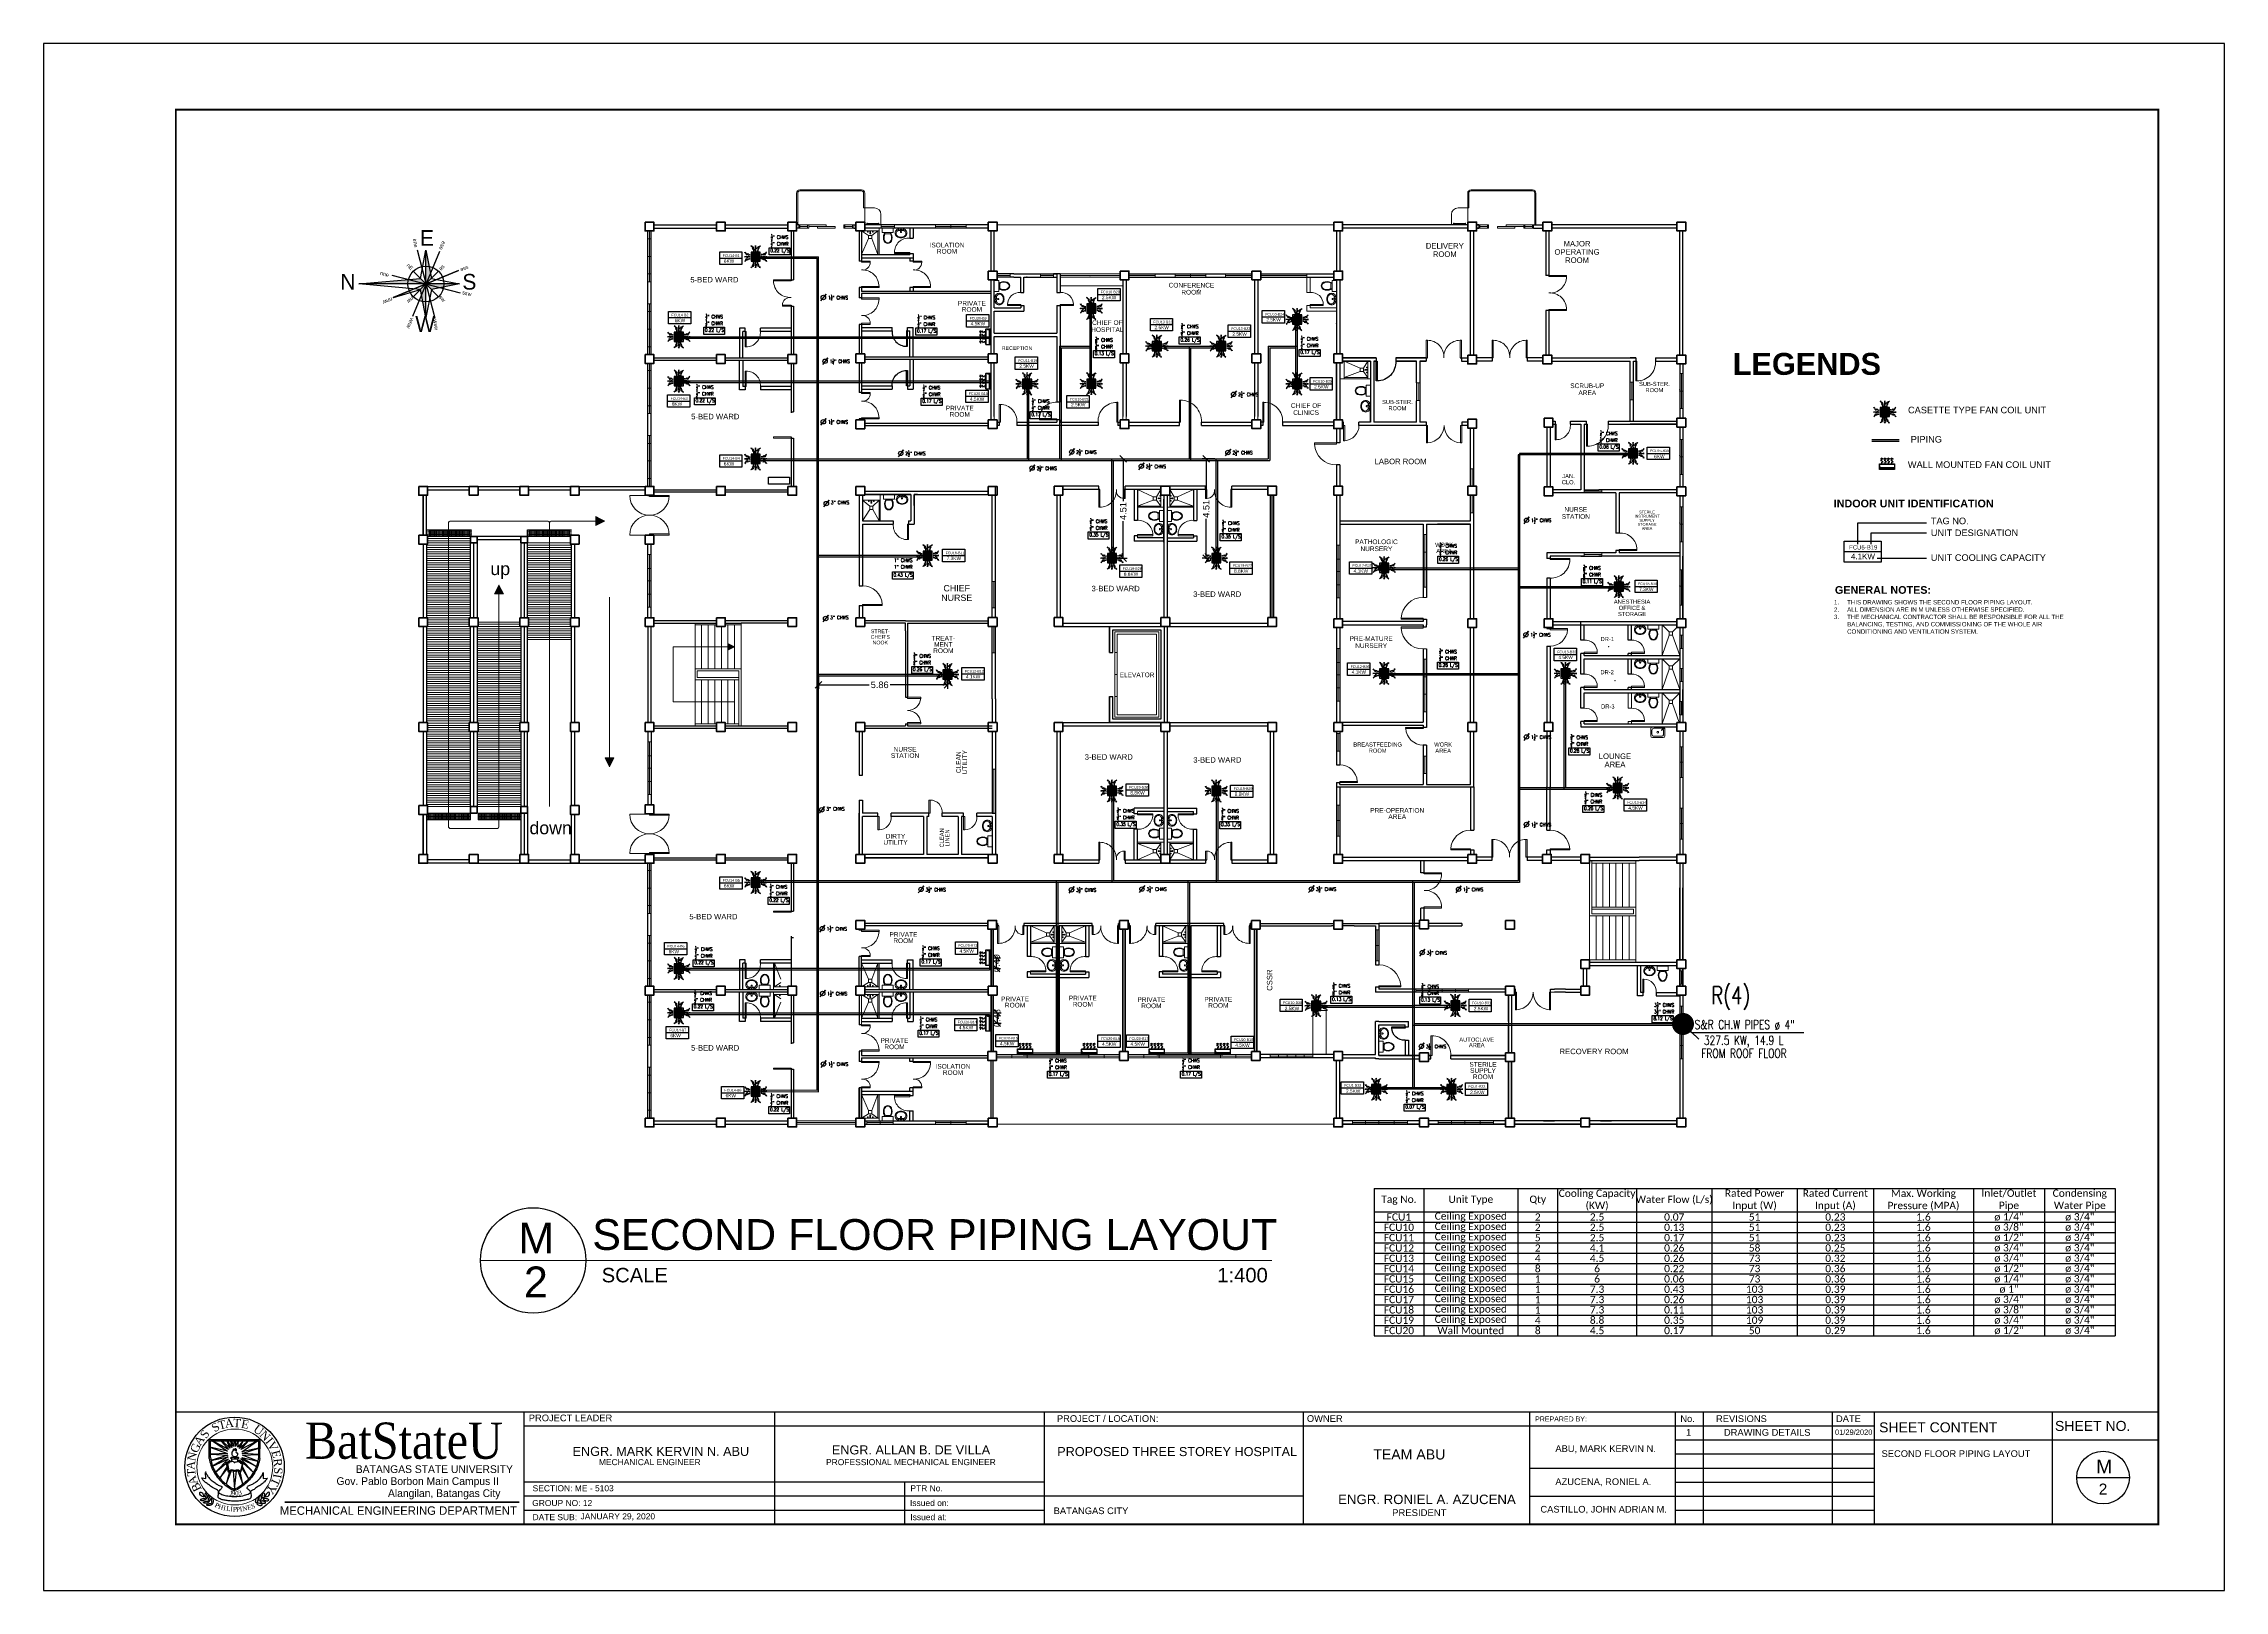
# Model space of a CAD drawing. Header units: millimetres. Extents: x 5 to 430, y 3 to 339.
# Drawn here: x 215.2 to 314.4, y 159.4 to 229.8 of the extents above; entities that cross this region are included whole.
import ezdxf
from ezdxf import colors
from ezdxf.entities.mleader import LeaderData, LeaderLine
from ezdxf.enums import TextEntityAlignment as Align
from ezdxf.math import Vec2, Vec3

# ---------------------------------------------------------------- set-up
doc = ezdxf.new("R2010")
doc.units = ezdxf.units.MM
doc.header["$MEASUREMENT"] = 0
for name, color, linetype in [('.1', 1, 'Continuous'), ('AIR', 7, 'Continuous'), ('fcu line', 7, 'Continuous'), ('fcu return', 7, 'Continuous'), ('label', 7, 'Continuous'), ('Legends', 7, 'Continuous'), ('PATHS', 7, 'Continuous'), ('pipe label', 7, 'Continuous'), ('template', 7, 'Continuous')]:
    doc.layers.add(name, color=color, linetype=linetype)
doc.styles.add('Arch-Dim', font='simplex.shx', dxfattribs={"width": 0.75})
doc.styles.add('arial', font='arial.ttf')
doc.styles.add('CGOTHIC', font='GOTHIC.TTF')
doc.styles.add('GARAMOND', font='GARA.TTF')
doc.styles.get("Standard").update_dxf_attribs({"font": 'arial.ttf'})
doc.styles.add('SWISSLT175', font='swissl.ttf', dxfattribs={"height": 0.175})
doc.dimstyles.new('Copy of dimension', dxfattribs={"dimtxt": 0.3, "dimasz": 0.3, "dimexe": 0.18, "dimexo": 0.0625, "dimgap": 0.09, "dimtad": 0, "dimzin": 0, "dimdsep": 46, "dimtxsty": 'Standard', "dimblk": 'OBLIQUE', "dimcen": 0.09, "dimclrd": 256, "dimclre": 256, "dimclrt": 256, "dimadec": 0, "dimazin": 0, "dimtfac": 1, "dimtofl": 0, "dimtmove": 0, "dimatfit": 3, "dimldrblk": 'OBLIQUE', "dimfxl": 1, "dimtolj": 1, "dimtzin": 0, "dimarcsym": 0})

# ---------------------------------------------------------------- blocks, each defined once
blk = doc.blocks.new('dr 900')
at = {"color": 8, "ltscale": 0.03}
blk.add_lwpolyline([(0, 0), (0.05, 0), (0.05, 0.9), (0, 0.9)], close=True, dxfattribs=at)
blk.add_arc((0.05, 0.049), 0.851, 356.72685, 90, dxfattribs=at)
blk = doc.blocks.new('door-.60m')
at = {"ltscale": 0.03}
blk.add_lwpolyline([(0, 0), (0.05, 0), (0.05, 0.6), (0, 0.6)], close=True, dxfattribs=at)
blk.add_arc((0.05, 0.048), 0.552, 355.02089, 90, dxfattribs=at)
blk = doc.blocks.new('dr 700')
at = {"color": 8, "ltscale": 0.03}
blk.add_lwpolyline([(0, 0), (0.05, 0), (0.05, 0.7), (0, 0.7)], close=True, dxfattribs=at)
blk.add_arc((0.05, 0.048), 0.652, 355.75781, 90, dxfattribs=at)
blk = doc.blocks.new('FCU-13000P (CASSETTE SPLIT)')
at = {"layer": 'AIR', "ltscale": 3}
for p, q in [((-0.52, 0), (-1, 0)), ((-0.56, 0.19), (-0.49, 0.19)), ((-0.56, 0.16), (-0.49, 0.16)), ((-0.56, 0.02), (-0.49, 0.02)), ((-0.19, 0.56), (-0.19, 0.49)), ((-0.16, 0.56), (-0.16, 0.49)), ((-0.02, 0.56), (-0.02, 0.49)), ((0, 0.52), (0, 1)), ((0.02, 0.56), (0.02, 0.49)), ((0.16, 0.56), (0.16, 0.49)), ((0.19, 0.56), (0.19, 0.49)), ((0.56, 0.19), (0.49, 0.19)), ((0.56, 0.16), (0.49, 0.16)), ((0.56, 0.02), (0.49, 0.02)), ((0.52, 0), (1, 0)), ((-0.56, -0.02), (-0.49, -0.02)), ((-0.56, -0.16), (-0.49, -0.16)), ((-0.56, -0.19), (-0.49, -0.19)), ((-0.19, -0.56), (-0.19, -0.49)), ((-0.16, -0.56), (-0.16, -0.49)), ((-0.02, -0.56), (-0.02, -0.49)), ((0, -0.52), (0, -1)), ((0.02, -0.56), (0.02, -0.49)), ((0.16, -0.56), (0.16, -0.49)), ((0.19, -0.56), (0.19, -0.49)), ((0.56, -0.02), (0.49, -0.02)), ((0.56, -0.16), (0.49, -0.16)), ((0.56, -0.19), (0.49, -0.19))]:
    blk.add_line(p, q, dxfattribs=at)
at = {"layer": 'AIR'}
for p, q in [((0.3, -0.3), (-0.3, 0.3)), ((0.3, 0.3), (-0.3, -0.3))]:
    blk.add_line(p, q, dxfattribs=at)
at = {"layer": 'AIR', "ltscale": 3}
for points in [[(-0.89, 0.02), (-0.89, -0.02), (-1, 0)], [(-0.89, 0.34), (-0.93, 0.31), (-0.97, 0.42)], [(-0.34, 0.89), (-0.31, 0.93), (-0.42, 0.97)], [(-0.02, 0.89), (0.02, 0.89), (0, 1)], [(0.34, 0.89), (0.31, 0.93), (0.42, 0.97)], [(0.89, 0.34), (0.93, 0.31), (0.97, 0.42)], [(0.89, 0.02), (0.89, -0.02), (1, 0)], [(-0.89, -0.34), (-0.93, -0.31), (-0.97, -0.42)], [(-0.34, -0.89), (-0.31, -0.93), (-0.42, -0.97)], [(-0.02, -0.89), (0.02, -0.89), (0, -1)], [(0.34, -0.89), (0.31, -0.93), (0.42, -0.97)], [(0.89, -0.34), (0.93, -0.31), (0.97, -0.42)]]:
    blk.add_lwpolyline(points, close=True, dxfattribs=at)
at = {"layer": 'AIR'}
for points in [[(-0.91, 0.32, 0.171809), (-0.56, 0.18), (-0.52, 0.18)], [(-0.32, 0.91, -0.171809), (-0.18, 0.56), (-0.18, 0.52)], [(0.32, 0.91, 0.171809), (0.18, 0.56), (0.18, 0.52)], [(0.91, 0.32, -0.171809), (0.56, 0.18), (0.52, 0.18)], [(-0.91, -0.32, -0.171809), (-0.56, -0.18), (-0.52, -0.18)], [(-0.32, -0.91, 0.171809), (-0.18, -0.56), (-0.18, -0.52)], [(0.32, -0.91, -0.171809), (0.18, -0.56), (0.18, -0.52)], [(0.91, -0.32, 0.171809), (0.56, -0.18), (0.52, -0.18)]]:
    blk.add_lwpolyline(points, format="xyb", dxfattribs=at)
for points in [[(-0.41, -0.41), (0.41, -0.41), (0.41, 0.41), (-0.41, 0.41)], [(-0.37, 0.31), (-0.35, 0.31), (-0.35, -0.31), (-0.37, -0.31)], [(-0.31, 0.37), (0.31, 0.37), (0.31, 0.35), (-0.31, 0.35)], [(-0.26, -0.26), (0.26, -0.26), (0.26, 0.26), (-0.26, 0.26)], [(-0.21, -0.21), (0.21, -0.21), (0.21, 0.21), (-0.21, 0.21)], [(-0.16, -0.16), (0.16, -0.16), (0.16, 0.16), (-0.16, 0.16)], [(-0.11, -0.11), (0.11, -0.11), (0.11, 0.11), (-0.11, 0.11)], [(-0.06, -0.06), (0.06, -0.06), (0.06, 0.06), (-0.06, 0.06)], [(0.37, 0.31), (0.35, 0.31), (0.35, -0.31), (0.37, -0.31)], [(-0.31, -0.37), (0.31, -0.37), (0.31, -0.35), (-0.31, -0.35)]]:
    blk.add_lwpolyline(points, close=True, dxfattribs=at)
blk.add_lwpolyline([(-0.26, -0.31), (0.26, -0.31, 0.414214), (0.31, -0.26), (0.31, 0.26, 0.414214), (0.26, 0.31), (-0.26, 0.31, 0.414214), (-0.31, 0.26), (-0.31, -0.26, 0.414214)], format="xyb", close=True, dxfattribs=at)
at = {"layer": 'AIR', "ltscale": 3}
for points in [[(-0.84, 0.27), (-0.85, 0.23), (-0.88, 0.13), (-0.7, 0.42), (-0.9, 0), (-0.65, 0.36), (-0.68, 0.24), (-0.69, 0.2)], [(-0.27, 0.84), (-0.23, 0.85), (-0.13, 0.88), (-0.42, 0.7), (0, 0.9), (-0.36, 0.65), (-0.24, 0.68), (-0.2, 0.69)], [(0.27, 0.84), (0.23, 0.85), (0.13, 0.88), (0.42, 0.7), (0, 0.9), (0.36, 0.65), (0.24, 0.68), (0.2, 0.69)], [(0.84, 0.27), (0.85, 0.23), (0.88, 0.13), (0.7, 0.42), (0.9, 0), (0.65, 0.36), (0.68, 0.24), (0.69, 0.2)], [(-0.84, -0.27), (-0.85, -0.23), (-0.88, -0.13), (-0.7, -0.42), (-0.9, 0), (-0.65, -0.36), (-0.68, -0.24), (-0.69, -0.2)], [(-0.27, -0.84), (-0.23, -0.85), (-0.13, -0.88), (-0.42, -0.7), (0, -0.9), (-0.36, -0.65), (-0.24, -0.68), (-0.2, -0.69)], [(0.27, -0.84), (0.23, -0.85), (0.13, -0.88), (0.42, -0.7), (0, -0.9), (0.36, -0.65), (0.24, -0.68), (0.2, -0.69)], [(0.84, -0.27), (0.85, -0.23), (0.88, -0.13), (0.7, -0.42), (0.9, 0), (0.65, -0.36), (0.68, -0.24), (0.69, -0.2)]]:
    blk.add_open_spline(points, degree=3, knots=[0.0032834, 0.0032834, 0.0032834, 0.0032834, 0.0712567, 0.1924075, 0.3347111, 0.5062145, 0.5813292, 0.5813292, 0.5813292, 0.5813292], dxfattribs=at)
for points in [[(-0.8, 0), (-0.78, -0.08), (-0.75, 0.06), (-0.72, -0.1), (-0.66, 0.09), (-0.63, 0)], [(0, 0.8), (0.08, 0.78), (-0.06, 0.75), (0.1, 0.72), (-0.09, 0.66), (0, 0.63)], [(0.8, 0), (0.78, -0.08), (0.75, 0.06), (0.72, -0.1), (0.66, 0.09), (0.63, 0)], [(0, -0.8), (0.08, -0.78), (-0.06, -0.75), (0.1, -0.72), (-0.09, -0.66), (0, -0.63)]]:
    blk.add_spline(points, degree=3, dxfattribs=at)
for points in [[(-1, 0), (-0.89, 0.02), (-0.89, -0.02)], [(-0.97, 0.42), (-0.89, 0.34), (-0.93, 0.31)], [(-0.42, 0.97), (-0.34, 0.89), (-0.31, 0.93)], [(0, 1), (-0.02, 0.89), (0.02, 0.89)], [(0.42, 0.97), (0.34, 0.89), (0.31, 0.93)], [(0.97, 0.42), (0.89, 0.34), (0.93, 0.31)], [(1, 0), (0.89, 0.02), (0.89, -0.02)], [(-0.97, -0.42), (-0.89, -0.34), (-0.93, -0.31)], [(-0.42, -0.97), (-0.34, -0.89), (-0.31, -0.93)], [(0, -1), (-0.02, -0.89), (0.02, -0.89)], [(0.42, -0.97), (0.34, -0.89), (0.31, -0.93)], [(0.97, -0.42), (0.89, -0.34), (0.93, -0.31)]]:
    blk.add_solid(points, dxfattribs=at)
blk = doc.blocks.new('CARRIER-S30-32 (FCD)')
at = {"layer": 'AIR'}
for p, q in [((0.82, -0.05), (-0.83, -0.05)), ((0.82, -0.08), (-0.83, -0.08)), ((0.82, -0.1), (-0.83, -0.1)), ((0.82, -0.13), (-0.83, -0.13)), ((0.82, -0.15), (-0.83, -0.15)), ((-0.6, -0.03), (-0.6, -0.18)), ((-0.4, -0.03), (-0.4, -0.18)), ((-0.2, -0.03), (-0.2, -0.18)), ((0, -0.03), (0, -0.18)), ((0.2, -0.03), (0.2, -0.18)), ((0.4, -0.03), (0.4, -0.18)), ((0.6, -0.03), (0.6, -0.18))]:
    blk.add_line(p, q, dxfattribs=at)
for points in [[(-0.8, -0.62), (0.8, -0.62, 0.414214), (0.85, -0.57), (0.85, 0), (-0.85, 0), (-0.85, -0.57, 0.414214)], [(-0.8, -0.59), (0.8, -0.59, 0.414214), (0.82, -0.57), (0.82, -0.53), (-0.83, -0.53), (-0.83, -0.57, 0.414214)]]:
    blk.add_lwpolyline(points, format="xyb", close=True, dxfattribs=at)
for points in [[(-0.83, -0.03), (0.82, -0.03), (0.82, -0.18), (-0.83, -0.18)], [(-0.66, -1.13), (-0.56, -1.24), (-0.7, -1.18)], [(-0.46, -1.13), (-0.56, -1.24), (-0.43, -1.18)], [(-0.29, -1.13), (-0.19, -1.24), (-0.32, -1.18)], [(-0.09, -1.13), (-0.19, -1.24), (-0.05, -1.18)], [(0.09, -1.13), (0.19, -1.24), (0.05, -1.18)], [(0.29, -1.13), (0.19, -1.24), (0.32, -1.18)], [(0.46, -1.13), (0.56, -1.24), (0.43, -1.18)], [(0.66, -1.13), (0.56, -1.24), (0.7, -1.18)]]:
    blk.add_lwpolyline(points, close=True, dxfattribs=at)
for points in [[(-0.56, -0.68), (-0.56, -0.79), (-0.44, -0.84), (-0.67, -1), (-0.56, -1.04), (-0.56, -1.24)], [(-0.19, -0.68), (-0.19, -0.79), (-0.06, -0.84), (-0.29, -1), (-0.19, -1.04), (-0.19, -1.24)], [(0.19, -0.68), (0.19, -0.79), (0.31, -0.84), (0.08, -1), (0.19, -1.04), (0.19, -1.24)], [(0.56, -0.68), (0.56, -0.79), (0.69, -0.84), (0.46, -1), (0.56, -1.04), (0.56, -1.24)]]:
    blk.add_lwpolyline(points, dxfattribs=at)
for centre in [(-0.8, -0.29), (-0.8, -0.36)]:
    blk.add_circle(centre, 0.0187, dxfattribs=at)
blk = doc.blocks.new('*T21')
at = {"layer": 'Legends', "color": 0, "linetype": 'ByBlock', "lineweight": -2, "transparency": 16777216}
for p, q in [((0, 0), (33.742, 0)), ((0, 0), (0, -6.699)), ((2.266, 0), (2.266, -6.699)), ((6.548, 0), (6.548, -6.699)), ((8.358, 0), (8.358, -6.699)), ((11.95, 0), (11.95, -6.699)), ((15.384, 0), (15.384, -6.699)), ((19.266, 0), (19.266, -6.699)), ((22.735, 0), (22.735, -6.699)), ((27.291, 0), (27.291, -6.699)), ((30.516, 0), (30.516, -6.699)), ((33.742, 0), (33.742, -6.699)), ((0, -1.064), (33.742, -1.064)), ((0, -1.534), (33.742, -1.534)), ((0, -2.003), (33.742, -2.003)), ((0, -2.473), (33.742, -2.473)), ((0, -2.943), (33.742, -2.943)), ((0, -3.412), (33.742, -3.412)), ((0, -3.882), (33.742, -3.882)), ((0, -4.352), (33.742, -4.352)), ((0, -4.822), (33.742, -4.822)), ((0, -5.291), (33.742, -5.291)), ((0, -5.761), (33.742, -5.761)), ((0, -6.231), (33.742, -6.231)), ((0, -6.699), (33.742, -6.699))]:
    blk.add_line(p, q, dxfattribs=at)
at = {"layer": 'Legends', "color": 0, "transparency": 16777216, "char_height": 0.33337, "attachment_point": 5}
for s, insert, width in [('{\\fCalibri|b0|i0|c0;Tag No.', (1.133, -0.532), 2.24733), ('{\\fCalibri|b0|i0|c0;Unit Type', (4.407, -0.532), 4.26284), ('{\\fCalibri|b0|i0|c0;Qty', (7.453, -0.532), 1.7908), ('{\\fCalibri|b0|i0|c0|p34;Cooling Capacity (KW)}', (10.154, -0.532), 3.5733), ('{\\fCalibri|b0|i0|c0;Water Flow (L/s)', (13.667, -0.532), 3.41517), ('{\\fCalibri|b0|i0|c0;Rated Power Input (W)', (17.325, -0.532), 3.86336), ('{\\fCalibri|b0|i0|c0;Rated Current Input (A)', (21.001, -0.532), 3.45002), ('{\\fCalibri|b0|i0|c0;Max. Working Pressure (MPA)', (25.013, -0.532), 4.53669), ('{\\fCalibri|b0|i0|c0;Inlet/Outlet Pipe', (28.904, -0.532), 3.20677), ('{\\fCalibri|b0|i0|c0;Condensing Water Pipe', (32.129, -0.532), 3.20677), ('{\\fCalibri|b0|i0|c0;FCU10', (1.133, -1.768), 2.24733), ('{\\fCalibri|b0|i0|c0;FCU1', (1.133, -1.299), 2.24733), ('{\\fCalibri|b0|i0|c0;Ceiling Exposed', (4.407, -1.299), 4.26284), ('{\\fCalibri|b0|i0|c0;Ceiling Exposed', (4.407, -1.768), 4.26284), ('{\\fCalibri|b0|i0|c0;2', (7.453, -1.299), 1.7908), ('{\\fCalibri|b0|i0|c0;2', (7.453, -1.768), 1.7908), ('{\\fCalibri|b0|i0|c0;2.5', (10.154, -1.299), 3.5733), ('{\\fCalibri|b0|i0|c0;2.5', (10.154, -1.768), 3.5733), ('{\\fCalibri|b0|i0|c0;0.07', (13.667, -1.299), 3.41517), ('{\\fCalibri|b0|i0|c0;0.13', (13.667, -1.768), 3.41517), ('{\\fCalibri|b0|i0|c0;51', (17.325, -1.299), 3.86336), ('{\\fCalibri|b0|i0|c0;51', (17.325, -1.768), 3.86336), ('{\\fCalibri|b0|i0|c0;0.23', (21.001, -1.299), 3.45002), ('{\\fCalibri|b0|i0|c0;0.23', (21.001, -1.768), 3.45002), ('{\\fCalibri|b0|i0|c0;1.6', (25.013, -1.299), 4.53669), ('{\\fCalibri|b0|i0|c0;1.6', (25.013, -1.768), 4.53669), ('{\\fCalibri|b0|i0|c0;ø 1/4"', (28.904, -1.299), 3.20677), ('{\\fCalibri|b0|i0|c0;ø 3/8"', (28.904, -1.768), 3.20677), ('{\\fCalibri|b0|i0|c0;ø 3/4"', (32.129, -1.299), 3.20677), ('{\\fCalibri|b0|i0|c0;ø 3/4"', (32.129, -1.768), 3.20677), ('{\\fCalibri|b0|i0|c0;FCU11', (1.133, -2.238), 2.24733), ('{\\fCalibri|b0|i0|c0;FCU12', (1.133, -2.708), 2.24733), ('{\\fCalibri|b0|i0|c0;Ceiling Exposed', (4.407, -2.238), 4.26284), ('{\\fCalibri|b0|i0|c0;Ceiling Exposed', (4.407, -2.708), 4.26284), ('{\\fCalibri|b0|i0|c0;Ceiling Exposed', (4.407, -3.178), 4.26284), ('{\\fCalibri|b0|i0|c0;2', (7.453, -2.708), 1.7908), ('{\\fCalibri|b0|i0|c0;5', (7.453, -2.238), 1.7908), ('{\\fCalibri|b0|i0|c0;4.1', (10.154, -2.708), 3.5733), ('{\\fCalibri|b0|i0|c0;2.5', (10.154, -2.238), 3.5733), ('{\\fCalibri|b0|i0|c0;0.17', (13.667, -2.238), 3.41517), ('{\\fCalibri|b0|i0|c0;0.26', (13.667, -2.708), 3.41517), ('{\\fCalibri|b0|i0|c0;51', (17.325, -2.238), 3.86336), ('{\\fCalibri|b0|i0|c0;58', (17.325, -2.708), 3.86336), ('{\\fCalibri|b0|i0|c0;0.23', (21.001, -2.238), 3.45002), ('{\\fCalibri|b0|i0|c0;0.25', (21.001, -2.708), 3.45002), ('{\\fCalibri|b0|i0|c0;1.6', (25.013, -2.238), 4.53669), ('{\\fCalibri|b0|i0|c0;1.6', (25.013, -2.708), 4.53669), ('{\\fCalibri|b0|i0|c0;ø 1/2"', (28.904, -2.238), 3.20677), ('{\\fCalibri|b0|i0|c0;ø 3/4"', (28.904, -2.708), 3.20677), ('{\\fCalibri|b0|i0|c0;ø 3/4"', (28.904, -3.178), 3.20677), ('{\\fCalibri|b0|i0|c0;ø 3/4"', (32.129, -2.238), 3.20677), ('{\\fCalibri|b0|i0|c0;ø 3/4"', (32.129, -2.708), 3.20677), ('{\\fCalibri|b0|i0|c0;ø 3/4"', (32.129, -3.178), 3.20677), ('{\\fCalibri|b0|i0|c0;FCU13', (1.133, -3.178), 2.24733), ('{\\fCalibri|b0|i0|c0;FCU14', (1.133, -3.647), 2.24733), ('{\\fCalibri|b0|i0|c0;FCU15', (1.133, -4.117), 2.24733), ('{\\fCalibri|b0|i0|c0;Ceiling Exposed', (4.407, -3.647), 4.26284), ('{\\fCalibri|b0|i0|c0;Ceiling Exposed', (4.407, -4.117), 4.26284), ('{\\fCalibri|b0|i0|c0;4', (7.453, -3.178), 1.7908), ('{\\fCalibri|b0|i0|c0;8', (7.453, -3.647), 1.7908), ('{\\fCalibri|b0|i0|c0;1', (7.453, -4.117), 1.7908), ('{\\fCalibri|b0|i0|c0;4.5', (10.154, -3.178), 3.5733), ('{\\fCalibri|b0|i0|c0;6', (10.154, -3.647), 3.5733), ('{\\fCalibri|b0|i0|c0;6', (10.154, -4.117), 3.5733), ('{\\fCalibri|b0|i0|c0;0.26', (13.667, -3.178), 3.41517), ('{\\fCalibri|b0|i0|c0;0.22', (13.667, -3.647), 3.41517), ('{\\fCalibri|b0|i0|c0;0.06', (13.667, -4.117), 3.41517), ('{\\fCalibri|b0|i0|c0;73', (17.325, -3.178), 3.86336), ('{\\fCalibri|b0|i0|c0;73', (17.325, -3.647), 3.86336), ('{\\fCalibri|b0|i0|c0;73', (17.325, -4.117), 3.86336), ('{\\fCalibri|b0|i0|c0;0.32', (21.001, -3.178), 3.45002), ('{\\fCalibri|b0|i0|c0;0.36', (21.001, -3.647), 3.45002), ('{\\fCalibri|b0|i0|c0;0.36', (21.001, -4.117), 3.45002), ('{\\fCalibri|b0|i0|c0;1.6', (25.013, -3.178), 4.53669), ('{\\fCalibri|b0|i0|c0;1.6', (25.013, -3.647), 4.53669), ('{\\fCalibri|b0|i0|c0;1.6', (25.013, -4.117), 4.53669), ('{\\fCalibri|b0|i0|c0;ø 1/2"', (28.904, -3.647), 3.20677), ('{\\fCalibri|b0|i0|c0;ø 1/4"', (28.904, -4.117), 3.20677), ('{\\fCalibri|b0|i0|c0;ø 3/4"', (32.129, -3.647), 3.20677), ('{\\fCalibri|b0|i0|c0;ø 3/4"', (32.129, -4.117), 3.20677), ('{\\fCalibri|b0|i0|c0;FCU16', (1.133, -4.587), 2.24733), ('{\\fCalibri|b0|i0|c0;FCU17', (1.133, -5.056), 2.24733), ('{\\fCalibri|b0|i0|c0;Ceiling Exposed', (4.407, -4.587), 4.26284), ('{\\fCalibri|b0|i0|c0;Ceiling Exposed', (4.407, -5.056), 4.26284), ('{\\fCalibri|b0|i0|c0;1', (7.453, -4.587), 1.7908), ('{\\fCalibri|b0|i0|c0;1', (7.453, -5.056), 1.7908), ('{\\fCalibri|b0|i0|c0;7.3', (10.154, -4.587), 3.5733), ('{\\fCalibri|b0|i0|c0;7.3', (10.154, -5.056), 3.5733), ('{\\fCalibri|b0|i0|c0;0.43', (13.667, -4.587), 3.41517), ('{\\fCalibri|b0|i0|c0;0.26', (13.667, -5.056), 3.41517), ('{\\fCalibri|b0|i0|c0;103', (17.325, -4.587), 3.86336), ('{\\fCalibri|b0|i0|c0;103', (17.325, -5.056), 3.86336), ('{\\fCalibri|b0|i0|c0;0.39', (21.001, -4.587), 3.45002), ('{\\fCalibri|b0|i0|c0;0.39', (21.001, -5.056), 3.45002), ('{\\fCalibri|b0|i0|c0;1.6', (25.013, -4.587), 4.53669), ('{\\fCalibri|b0|i0|c0;1.6', (25.013, -5.056), 4.53669), ('{\\fCalibri|b0|i0|c0;ø 3/4"', (28.904, -5.056), 3.20677), ('{\\fCalibri|b0|i0|c0;ø 1"', (28.904, -4.587), 3.20677), ('{\\fCalibri|b0|i0|c0;ø 3/4"', (32.129, -4.587), 3.20677), ('{\\fCalibri|b0|i0|c0;ø 3/4"', (32.129, -5.056), 3.20677), ('{\\fCalibri|b0|i0|c0;FCU18', (1.133, -5.526), 2.24733), ('{\\fCalibri|b0|i0|c0;FCU19', (1.133, -5.996), 2.24733), ('{\\fCalibri|b0|i0|c0;Ceiling Exposed', (4.407, -5.526), 4.26284), ('{\\fCalibri|b0|i0|c0;Ceiling Exposed', (4.407, -5.996), 4.26284), ('{\\fCalibri|b0|i0|c0;4', (7.453, -5.996), 1.7908), ('{\\fCalibri|b0|i0|c0;1', (7.453, -5.526), 1.7908), ('{\\fCalibri|b0|i0|c0;8.8', (10.154, -5.996), 3.5733), ('{\\fCalibri|b0|i0|c0;7.3', (10.154, -5.526), 3.5733), ('{\\fCalibri|b0|i0|c0;0.11', (13.667, -5.526), 3.41517), ('{\\fCalibri|b0|i0|c0;0.35', (13.667, -5.996), 3.41517), ('{\\fCalibri|b0|i0|c0;103', (17.325, -5.526), 3.86336), ('{\\fCalibri|b0|i0|c0;109', (17.325, -5.996), 3.86336), ('{\\fCalibri|b0|i0|c0;0.39', (21.001, -5.526), 3.45002), ('{\\fCalibri|b0|i0|c0;0.39', (21.001, -5.996), 3.45002), ('{\\fCalibri|b0|i0|c0;1.6', (25.013, -5.526), 4.53669), ('{\\fCalibri|b0|i0|c0;1.6', (25.013, -5.996), 4.53669), ('{\\fCalibri|b0|i0|c0;ø 3/8"', (28.904, -5.526), 3.20677), ('{\\fCalibri|b0|i0|c0;ø 3/4"', (28.904, -5.996), 3.20677), ('{\\fCalibri|b0|i0|c0;ø 3/4"', (32.129, -5.526), 3.20677), ('{\\fCalibri|b0|i0|c0;ø 3/4"', (32.129, -5.996), 3.20677), ('{\\fCalibri|b0|i0|c0;FCU20', (1.133, -6.465), 2.24733), ('{\\fCalibri|b0|i0|c0;Wall Mounted', (4.407, -6.465), 4.26284), ('{\\fCalibri|b0|i0|c0;8', (7.453, -6.465), 1.7908), ('{\\fCalibri|b0|i0|c0;4.5', (10.154, -6.465), 3.5733), ('{\\fCalibri|b0|i0|c0;0.17', (13.667, -6.465), 3.41517), ('{\\fCalibri|b0|i0|c0;50', (17.325, -6.465), 3.86336), ('{\\fCalibri|b0|i0|c0;0.29', (21.001, -6.465), 3.45002), ('{\\fCalibri|b0|i0|c0;1.6', (25.013, -6.465), 4.53669), ('{\\fCalibri|b0|i0|c0;ø 1/2"', (28.904, -6.465), 3.20677), ('{\\fCalibri|b0|i0|c0;ø 3/4"', (32.129, -6.465), 3.20677)]:
    blk.add_mtext(s, dxfattribs=dict(at, insert=insert, width=width))
blk = doc.blocks.new('_Oblique')
at = {"color": 0, "linetype": 'ByBlock', "lineweight": -2}
blk.add_line((-0.5, -0.5), (0.5, 0.5), dxfattribs=at)
blk = doc.blocks.new('*D23')
at = {"layer": 'Defpoints', "color": 0, "transparency": 16777216}
for p in [(258.281, 188.219), (258.281, 187.727), (258.534, 188.219)]:
    blk.add_point(p, dxfattribs=at)
at = {"layer": 'Legends', "lineweight": -2, "transparency": 16777216}
for p, q in [((258.343, 188.219), (258.714, 188.219)), ((258.343, 187.727), (258.714, 187.727)), ((258.534, 187.727), (258.534, 188.219))]:
    blk.add_line(p, q, dxfattribs=at)
at = {"layer": 'Legends', "lineweight": -2, "transparency": 16777216, "xscale": 0.3, "yscale": 0.3, "zscale": 0.3}
for p, rotation in [((258.534, 188.219), 90), ((258.534, 187.727), 270)]:
    blk.add_blockref('_Oblique', p, dxfattribs=dict(at, rotation=rotation))
at = {"layer": 'Legends', "transparency": 16777216, "insert": (258.534, 187.973), "char_height": 0.3, "attachment_point": 5, "rotation": 90}
blk.add_mtext('\\A1;0.49', dxfattribs=at)
blk = doc.blocks.new('*D24')
at = {"layer": 'Defpoints', "color": 0, "transparency": 16777216}
for p in [(258.281, 185.709), (258.281, 185.232), (258.56, 185.232)]:
    blk.add_point(p, dxfattribs=at)
at = {"layer": 'Legends', "lineweight": -2, "transparency": 16777216}
for p, q in [((258.343, 185.709), (258.74, 185.709)), ((258.56, 185.709), (258.56, 185.232)), ((258.343, 185.232), (258.74, 185.232))]:
    blk.add_line(p, q, dxfattribs=at)
at = {"layer": 'Legends', "lineweight": -2, "transparency": 16777216, "xscale": 0.3, "yscale": 0.3, "zscale": 0.3}
for p, rotation in [((258.56, 185.709), 90), ((258.56, 185.232), 270)]:
    blk.add_blockref('_Oblique', p, dxfattribs=dict(at, rotation=rotation))
at = {"layer": 'Legends', "transparency": 16777216, "insert": (258.56, 185.47), "char_height": 0.3, "attachment_point": 5, "rotation": 90}
blk.add_mtext('\\A1;0.48', dxfattribs=at)
blk = doc.blocks.new('*D25')
at = {"layer": 'Defpoints', "color": 0, "transparency": 16777216}
for p in [(250.431, 201.106), (256.296, 201.106), (256.296, 200.636)]:
    blk.add_point(p, dxfattribs=at)
at = {"layer": 'Legends', "lineweight": -2, "transparency": 16777216}
for p, q in [((250.431, 201.044), (250.431, 200.456)), ((250.431, 200.636), (252.732, 200.636)), ((256.296, 200.636), (253.691, 200.636)), ((256.296, 201.044), (256.296, 200.456))]:
    blk.add_line(p, q, dxfattribs=at)
at = {"layer": 'Legends', "lineweight": -2, "transparency": 16777216, "xscale": 0.3, "yscale": 0.3, "zscale": 0.3, "rotation": 180}
blk.add_blockref('_Oblique', (250.431, 200.636), dxfattribs=at)
at = {"layer": 'Legends', "lineweight": -2, "transparency": 16777216, "xscale": 0.3, "yscale": 0.3, "zscale": 0.3}
blk.add_blockref('_Oblique', (256.296, 200.636), dxfattribs=at)
at = {"layer": 'Legends', "transparency": 16777216, "insert": (253.211, 200.636), "char_height": 0.3, "attachment_point": 5}
blk.add_mtext('\\A1;5.86', dxfattribs=at)
blk = doc.blocks.new('*D26')
at = {"layer": 'Defpoints', "color": 0, "transparency": 16777216}
for p in [(263.787, 210.919), (263.787, 206.404), (264.299, 206.404)]:
    blk.add_point(p, dxfattribs=at)
at = {"layer": 'Legends', "lineweight": -2, "transparency": 16777216}
for p, q in [((263.85, 210.919), (264.479, 210.919)), ((264.299, 210.919), (264.299, 209.003)), ((264.299, 206.404), (264.299, 208.09)), ((263.85, 206.404), (264.479, 206.404))]:
    blk.add_line(p, q, dxfattribs=at)
at = {"layer": 'Legends', "lineweight": -2, "transparency": 16777216, "xscale": 0.3, "yscale": 0.3, "zscale": 0.3}
for p, rotation in [((264.299, 210.919), 90), ((264.299, 206.404), 270)]:
    blk.add_blockref('_Oblique', p, dxfattribs=dict(at, rotation=rotation))
at = {"layer": 'Legends', "transparency": 16777216, "insert": (264.299, 208.546), "char_height": 0.3, "attachment_point": 5, "rotation": 90}
blk.add_mtext('\\A1;4.51', dxfattribs=at)
blk = doc.blocks.new('*D22')
at = {"layer": 'Defpoints', "color": 0, "transparency": 16777216}
for p in [(268.537, 210.919), (268.077, 206.404), (268.537, 206.404)]:
    blk.add_point(p, dxfattribs=at)
at = {"layer": 'Legends', "lineweight": -2, "transparency": 16777216}
for p, q in [((268.474, 210.919), (267.897, 210.919)), ((268.077, 210.919), (268.077, 209.104)), ((268.077, 206.404), (268.077, 208.191)), ((268.474, 206.404), (267.897, 206.404))]:
    blk.add_line(p, q, dxfattribs=at)
at = {"layer": 'Legends', "lineweight": -2, "transparency": 16777216, "xscale": 0.3, "yscale": 0.3, "zscale": 0.3}
for p, rotation in [((268.077, 210.919), 90), ((268.077, 206.404), 270)]:
    blk.add_blockref('_Oblique', p, dxfattribs=dict(at, rotation=rotation))
at = {"layer": 'Legends', "transparency": 16777216, "insert": (268.077, 208.647), "char_height": 0.3, "attachment_point": 5, "rotation": 90}
blk.add_mtext('\\A1;4.51', dxfattribs=at)
blk = doc.blocks.new('A$C4B4E3A78')
at = {"layer": 'PATHS'}
h = blk.add_hatch(color=7, dxfattribs=at)
h.paths.add_polyline_path([(0, 0.334, -0.044061), (0.059, 0.329), (0, 0.626)])
h.paths.add_polyline_path([(0, 0), (0.103, 0.103), (0.059, 0.329, 0.044061), (0, 0.334)])
h.paths.add_polyline_path([(0.334, 0, -0.044061), (0.329, -0.059), (0.626, 0)])
h.paths.add_polyline_path([(0, 0), (0.103, -0.103), (0.329, -0.059, 0.044061), (0.334, 0)])
h.paths.add_polyline_path([(0, -0.334, -0.044061), (-0.059, -0.329), (0, -0.626)])
h.paths.add_polyline_path([(0, 0), (-0.103, -0.103), (-0.059, -0.329, 0.044061), (0, -0.334)])
h.paths.add_polyline_path([(-0.334, 0, -0.063049), (-0.324, 0.083), (-1.249, 0)])
h.paths.add_polyline_path([(-0.324, 0.083, 0.063049), (-0.334, 0), (0, 0), (-0.103, 0.103)])
at = {"layer": 'PATHS', "color": 7}
for p, q in [((0.251, 0.606), (-0.251, -0.606)), ((-0.165, 0.635), (0.165, -0.635)), ((-0.103, 0.103), (0, 0.626)), ((0, -0.626), (0, 0.626)), ((0, 0.626), (0.103, 0.103)), ((-1.249, 0), (-0.103, 0.103)), ((-0.635, 0.165), (0.635, -0.165)), ((0.606, 0.251), (-0.606, -0.251)), ((-0.606, -0.251), (0.606, 0.251)), ((0, 0), (-0.236, 0.236)), ((0, 0), (0.236, 0.236)), ((0.103, 0.103), (0.626, 0)), ((0.626, 0), (-1.249, 0)), ((-0.103, -0.103), (-1.249, 0)), ((-0.6, -0.249), (-0.103, -0.103)), ((0, 0), (-0.236, -0.236)), ((0, -0.626), (-0.103, -0.103)), ((0, 0), (0.236, -0.236)), ((0.103, -0.103), (0, -0.626)), ((0.626, 0), (0.103, -0.103))]:
    blk.add_line(p, q, dxfattribs=at)
blk.add_circle((0, 0), 0.334, dxfattribs=at)
at = {"layer": 'PATHS', "color": 7, "char_height": 0.0729, "width": 0.15156}
for s, insert, attachment_point, rotation in [('{\\fAlgerian|b0|i0|c0|p82;ene}', (-0.242, 0.839), 7, 278.5552), ('{\\fAlgerian|b0|i0|c0|p82;ese}', (0.372, 0.775), 1, 247.5), ('{\\fAlgerian|b0|i0|c0|p82;nne}', (-0.84, 0.242), 1, 345.4238), ('{\\fAlgerian|b0|i0|c0|p82;nE}', (-0.315, 0.39), 1, 315), ('{\\fAlgerian|b0|i0|c0|p82;se}', (0.367, 0.307), 1, 225), ('{\\fAlgerian|b0|i0|c0|p82;sse}', (0.804, 0.276), 1, 202.5), ('{\\fAlgerian|b0|i0|c0|p82;nnw}', (-0.611, -0.311), 1, 202.5), ('{\\fAlgerian|b0|i0|c0|p82;nw}', (-0.217, -0.276), 1, 225), ('{\\fAlgerian|b0|i0|c0|p82;sw}', (0.284, -0.202), 1, 315), ('{\\fAlgerian|b0|i0|c0|p82;ssw}', (0.687, -0.117), 1, 345.4238), ('{\\fAlgerian|b0|i0|c0|p82;wnw}', (-0.219, -0.651), 1, 247.5), ('{\\fAlgerian|b0|i0|c0|p82;wsw}', (0.136, -0.665), 7, 278.5552)]:
    blk.add_mtext(s, dxfattribs=dict(at, insert=insert, attachment_point=attachment_point, rotation=rotation))
at = {"layer": 'PATHS', "color": 7, "char_height": 0.2916, "width": 0.60625, "attachment_point": 1}
for s, insert in [('{\\fAlgerian|b0|i0|c0|p82;E}', (-0.11, 1.001)), ('{\\fAlgerian|b0|i0|c0|p82;N}', (-1.591, 0.187)), ('{\\fAlgerian|b0|i0|c0|p82;S}', (0.678, 0.187)), ('{\\fAlgerian|b0|i0|c0|p82;W}', (-0.197, -0.598))]:
    blk.add_mtext(s, dxfattribs=dict(at, insert=insert))
blk = doc.blocks.new('_Dot')
at = {"color": 0, "linetype": 'ByBlock', "lineweight": -2}
blk.add_line((-0.5, 0), (-1, 0), dxfattribs=at)
at = {"color": 0, "linetype": 'ByBlock', "const_width": 0.5}
blk.add_lwpolyline([(-0.25, 0, 1), (0.25, 0, 1)], format="xyb", close=True, dxfattribs=at)

msp = doc.modelspace()

# ---------------------------------------------------------------- linework, layer by layer
at = {"layer": '.1', "color": 0}
msp.add_line((314.427, 229.819), (215.151, 229.819), dxfattribs=at)
at = {"color": 8, "lineweight": 25}
for p, q in [((242.931, 221.568), (245.781, 221.568)), ((242.931, 221.418), (245.781, 221.418)), ((246.181, 221.568), (249.031, 221.568)), ((246.181, 221.418), (249.031, 221.418)), ((249.531, 221.568), (249.431, 221.568)), ((249.531, 221.418), (249.431, 221.418)), ((252.031, 221.568), (252.131, 221.568)), ((252.031, 221.418), (252.131, 221.418)), ((258.156, 221.569), (252.531, 221.568)), ((258.156, 221.419), (252.531, 221.419)), ((279.981, 221.569), (274.281, 221.569)), ((279.981, 221.419), (274.281, 221.419)), ((280.381, 221.569), (280.481, 221.569)), ((280.381, 221.569), (280.481, 221.569)), ((280.481, 221.569), (280.381, 221.569)), ((280.381, 221.419), (280.481, 221.419)), ((280.481, 221.419), (280.381, 221.419)), ((282.981, 221.569), (283.406, 221.569)), ((282.981, 221.419), (283.406, 221.419)), ((289.506, 221.569), (283.806, 221.569)), ((289.506, 221.419), (283.806, 221.419)), ((242.656, 215.668), (242.656, 221.293)), ((242.806, 215.668), (242.806, 221.293)), ((249.181, 221.293), (249.181, 219.018)), ((249.281, 221.293), (249.281, 219.068)), ((252.281, 221.293), (252.281, 219.918)), ((252.381, 221.293), (252.381, 219.868)), ((258.281, 219.471), (258.281, 221.295)), ((258.431, 219.471), (258.431, 221.295)), ((274.006, 221.296), (274.006, 219.471)), ((274.156, 221.296), (274.156, 219.471)), ((280.106, 215.646), (280.106, 221.296)), ((280.256, 215.646), (280.256, 221.296)), ((283.531, 221.296), (283.531, 219.271)), ((283.681, 221.296), (283.681, 219.221)), ((289.631, 215.646), (289.631, 221.296)), ((289.781, 215.646), (289.781, 221.296)), ((252.381, 219.918), (252.281, 219.918)), ((249.181, 219.068), (249.281, 219.068)), ((252.281, 218.718), (252.281, 218.494)), ((252.381, 218.718), (252.281, 218.718)), ((252.281, 218.494), (252.281, 218.243)), ((252.381, 218.768), (252.381, 218.544)), ((258.281, 218.544), (252.381, 218.544)), ((258.281, 218.444), (252.381, 218.444)), ((252.381, 218.444), (252.381, 218.193)), ((258.281, 215.696), (258.281, 219.071)), ((258.281, 215.696), (258.281, 218.444)), ((258.431, 217.794), (258.431, 219.071)), ((259.318, 219.344), (258.556, 219.344)), ((259.318, 219.194), (258.556, 219.194)), ((259.318, 219.344), (260.518, 219.344)), ((259.318, 219.194), (259.631, 219.194)), ((259.781, 219.194), (260.518, 219.194)), ((260.518, 219.344), (261.281, 219.344)), ((260.518, 219.194), (261.281, 219.194)), ((261.281, 219.344), (261.131, 219.344)), ((261.281, 219.344), (261.281, 218.494)), ((261.431, 219.344), (261.281, 219.344)), ((261.281, 218.494), (261.431, 218.494)), ((261.431, 219.344), (261.431, 218.494)), ((264.281, 219.071), (264.281, 215.696)), ((264.431, 219.071), (264.431, 215.696)), ((264.556, 219.344), (270.156, 219.344)), ((264.556, 219.194), (270.156, 219.194)), ((270.281, 219.071), (270.281, 215.696)), ((270.431, 219.071), (270.431, 215.696)), ((270.556, 219.344), (273.881, 219.344)), ((270.556, 219.194), (273.881, 219.194)), ((274.006, 219.071), (274.006, 215.696)), ((274.156, 219.071), (274.156, 215.696)), ((274.156, 219.071), (274.156, 215.696)), ((283.681, 219.271), (283.531, 219.271)), ((249.181, 217.918), (249.181, 215.668)), ((249.181, 217.868), (249.281, 217.868)), ((249.281, 217.868), (249.281, 215.668)), ((252.381, 218.243), (252.281, 218.243)), ((258.431, 216.644), (258.431, 217.644)), ((261.281, 217.894), (261.281, 216.644)), ((261.281, 217.894), (261.431, 217.894)), ((261.431, 217.894), (261.431, 213.494)), ((274.006, 217.644), (274.006, 215.696)), ((283.531, 217.671), (283.531, 215.646)), ((283.681, 217.671), (283.531, 217.671)), ((283.681, 217.721), (283.681, 215.646)), ((246.831, 216.868), (246.831, 215.518)), ((252.281, 217.043), (252.281, 215.694)), ((252.381, 217.043), (252.281, 217.043)), ((252.381, 217.093), (252.381, 215.694)), ((258.431, 216.644), (261.281, 216.644)), ((258.431, 215.696), (258.431, 216.494)), ((258.431, 216.494), (261.281, 216.494)), ((261.281, 216.494), (261.281, 213.494)), ((242.931, 215.518), (245.781, 215.518)), ((246.181, 215.518), (249.031, 215.518)), ((258.156, 215.544), (252.531, 215.544)), ((258.156, 215.444), (252.531, 215.444)), ((274.281, 215.519), (275.806, 215.519)), ((275.806, 215.519), (274.281, 215.519)), ((275.806, 215.519), (275.806, 215.369)), ((276.706, 215.519), (278.143, 215.519)), ((278.106, 215.519), (276.706, 215.519)), ((276.706, 215.519), (276.706, 215.369)), ((278.093, 215.519), (278.093, 215.369)), ((279.643, 215.519), (279.981, 215.519)), ((279.693, 215.519), (279.693, 215.369)), ((281.143, 215.519), (280.381, 215.519)), ((281.093, 215.519), (281.093, 215.369)), ((283.406, 215.519), (282.643, 215.519)), ((282.693, 215.519), (282.693, 215.369)), ((283.806, 215.519), (287.631, 215.519)), ((283.981, 215.519), (287.631, 215.519)), ((287.631, 215.519), (287.381, 215.519)), ((287.631, 215.519), (287.631, 215.369)), ((288.531, 215.519), (289.506, 215.519)), ((288.531, 215.519), (289.506, 215.519)), ((288.531, 215.519), (288.531, 215.369)), ((242.656, 209.668), (242.656, 215.268)), ((242.806, 209.668), (242.806, 215.268)), ((242.931, 215.418), (245.781, 215.418)), ((246.181, 215.418), (249.031, 215.418)), ((246.831, 214.068), (246.831, 215.418)), ((249.181, 215.268), (249.181, 213.018)), ((249.281, 215.268), (249.281, 213.068)), ((252.281, 215.294), (252.281, 213.943)), ((252.381, 215.294), (252.381, 213.893)), ((258.281, 212.696), (258.281, 215.296)), ((258.281, 212.844), (258.281, 215.296)), ((258.431, 212.844), (258.431, 215.296)), ((264.281, 215.296), (264.281, 212.844)), ((264.431, 215.296), (264.431, 212.844)), ((270.281, 215.296), (270.281, 212.844)), ((270.431, 215.296), (270.431, 212.844)), ((274.006, 215.296), (274.006, 212.696)), ((274.006, 212.696), (274.006, 215.296)), ((274.156, 215.296), (274.156, 212.696)), ((274.156, 215.296), (274.156, 212.696)), ((274.281, 215.369), (275.556, 215.369)), ((275.556, 215.369), (274.281, 215.369)), ((275.556, 215.369), (275.556, 212.594)), ((275.706, 215.369), (275.806, 215.369)), ((275.706, 215.369), (275.706, 212.594)), ((275.806, 215.369), (275.706, 215.369)), ((276.706, 215.369), (277.656, 215.369)), ((277.656, 215.369), (276.706, 215.369)), ((277.656, 214.381), (277.656, 215.369)), ((277.806, 215.369), (278.093, 215.369)), ((278.093, 215.369), (277.806, 215.369)), ((277.806, 215.369), (277.806, 212.594)), ((279.693, 215.369), (279.981, 215.369)), ((281.093, 215.369), (280.381, 215.369)), ((283.406, 215.369), (282.693, 215.369)), ((283.806, 215.369), (287.381, 215.369)), ((283.981, 215.369), (287.381, 215.369)), ((287.381, 212.644), (287.381, 215.369)), ((287.381, 214.394), (287.381, 215.369)), ((287.531, 215.369), (287.631, 215.369)), ((287.531, 215.369), (287.631, 215.369)), ((287.531, 212.644), (287.531, 215.369)), ((287.531, 214.394), (287.531, 215.369)), ((288.531, 215.369), (289.506, 215.369)), ((288.531, 215.369), (289.506, 215.369)), ((289.631, 215.246), (289.631, 212.771)), ((289.781, 215.246), (289.781, 212.771)), ((247.781, 214.218), (247.781, 214.068)), ((252.381, 213.943), (252.281, 213.943)), ((261.431, 213.494), (261.281, 213.494)), ((277.656, 212.594), (277.656, 213.568)), ((249.181, 213.068), (249.281, 213.068)), ((252.281, 212.743), (252.281, 212.694)), ((252.381, 212.743), (252.281, 212.743)), ((252.381, 212.793), (252.381, 212.694)), ((252.531, 212.544), (258.156, 212.544)), ((258.556, 212.594), (258.656, 212.594)), ((258.656, 212.594), (258.656, 212.444)), ((259.456, 212.594), (261.281, 212.594)), ((259.456, 212.594), (259.456, 212.444)), ((261.281, 212.694), (261.281, 212.594)), ((261.431, 212.694), (261.281, 212.694)), ((261.431, 212.694), (261.431, 212.594)), ((261.431, 212.594), (263.156, 212.594)), ((263.156, 212.594), (263.156, 212.444)), ((264.056, 212.594), (264.156, 212.594)), ((264.056, 212.594), (264.056, 212.444)), ((264.556, 212.594), (266.856, 212.594)), ((266.856, 212.444), (266.856, 212.594)), ((267.856, 212.594), (270.156, 212.594)), ((267.856, 212.444), (267.856, 212.594)), ((270.656, 212.594), (270.556, 212.594)), ((270.556, 212.594), (270.556, 212.594)), ((270.656, 212.594), (270.656, 212.444)), ((273.881, 212.594), (271.556, 212.594)), ((271.556, 212.594), (271.556, 212.444)), ((274.331, 212.594), (274.281, 212.594)), ((274.331, 212.444), (274.331, 212.594)), ((275.556, 212.594), (275.031, 212.594)), ((275.556, 212.594), (275.456, 212.594)), ((275.556, 212.594), (275.556, 213.319)), ((277.656, 212.594), (275.706, 212.594)), ((278.106, 212.594), (277.806, 212.594)), ((278.106, 212.444), (278.106, 212.594)), ((279.981, 212.594), (279.706, 212.594)), ((279.706, 212.594), (279.706, 212.444)), ((283.856, 212.644), (283.956, 212.644)), ((283.856, 212.644), (283.956, 212.644)), ((283.856, 212.494), (283.956, 212.494)), ((283.856, 212.494), (283.956, 212.494)), ((284.656, 212.644), (285.381, 212.644)), ((284.656, 212.494), (284.656, 212.644)), ((284.656, 212.494), (285.131, 212.494)), ((284.731, 212.644), (285.381, 212.644)), ((284.731, 212.494), (285.131, 212.494)), ((285.281, 212.494), (285.381, 212.494)), ((285.281, 212.494), (285.381, 212.494)), ((285.381, 212.494), (285.381, 212.644)), ((285.381, 212.494), (285.381, 212.644)), ((286.381, 212.644), (287.381, 212.644)), ((286.381, 212.644), (287.381, 212.644)), ((286.381, 212.644), (286.381, 212.494)), ((286.381, 212.494), (289.506, 212.494)), ((286.381, 212.494), (289.506, 212.494)), ((287.381, 212.644), (289.506, 212.644)), ((289.506, 212.494), (287.381, 212.494)), ((287.531, 212.644), (289.506, 212.644)), ((289.631, 213.406), (289.631, 212.771)), ((289.781, 213.406), (289.781, 212.771)), ((249.181, 211.918), (249.181, 209.668)), ((249.181, 211.868), (249.281, 211.868)), ((249.281, 211.868), (249.281, 209.668)), ((252.531, 212.444), (258.156, 212.444)), ((258.656, 212.444), (258.556, 212.444)), ((263.156, 212.444), (259.456, 212.444)), ((264.156, 212.444), (264.056, 212.444)), ((264.556, 212.444), (266.856, 212.444)), ((267.856, 212.444), (270.156, 212.444)), ((270.656, 212.444), (270.556, 212.444)), ((270.556, 212.444), (270.556, 212.444)), ((271.556, 212.444), (273.881, 212.444)), ((274.006, 212.296), (274.006, 211.644)), ((274.156, 211.644), (274.006, 211.644)), ((274.156, 212.296), (274.156, 211.644)), ((274.331, 212.444), (274.281, 212.444)), ((278.106, 212.444), (275.031, 212.444)), ((279.981, 212.444), (279.706, 212.444)), ((280.106, 209.672), (280.106, 212.321)), ((280.256, 209.672), (280.256, 212.321)), ((289.631, 212.371), (289.631, 209.646)), ((289.781, 212.371), (289.781, 209.646)), ((274.006, 210.644), (274.006, 209.672)), ((274.156, 210.644), (274.006, 210.644)), ((274.156, 210.644), (274.156, 209.672)), ((289.631, 210.531), (289.631, 209.646)), ((289.781, 210.531), (289.781, 209.646)), ((232.631, 209.668), (237.231, 209.668)), ((232.631, 209.518), (234.531, 209.518)), ((234.931, 209.518), (236.831, 209.518)), ((237.231, 209.668), (242.531, 209.668)), ((237.231, 209.518), (239.131, 209.518)), ((239.531, 209.518), (242.531, 209.518)), ((242.931, 209.518), (245.781, 209.518)), ((246.181, 209.518), (249.031, 209.518)), ((263.187, 209.672), (261.556, 209.672)), ((263.237, 209.522), (261.556, 209.522)), ((263.187, 209.522), (263.187, 209.672)), ((266.018, 209.522), (264.337, 209.522)), ((268.05, 209.672), (264.387, 209.672)), ((264.387, 209.522), (264.387, 209.672)), ((268.1, 209.522), (266.418, 209.522)), ((268.05, 209.522), (268.05, 209.672)), ((270.881, 209.522), (269.2, 209.522)), ((270.881, 209.672), (269.25, 209.672)), ((269.25, 209.522), (269.25, 209.672)), ((285.131, 209.519), (283.856, 209.519)), ((285.281, 209.519), (285.957, 209.519)), ((289.506, 209.519), (285.957, 209.519)), ((232.431, 209.268), (232.431, 207.443)), ((232.431, 207.443), (232.431, 209.268)), ((232.581, 207.443), (232.581, 209.268)), ((242.656, 209.268), (242.656, 209.255)), ((242.656, 209.255), (242.806, 209.255)), ((242.806, 209.268), (242.806, 209.255)), ((242.931, 209.418), (245.781, 209.418)), ((246.181, 209.418), (249.031, 209.418)), ((261.281, 209.272), (261.281, 203.695)), ((261.431, 209.272), (261.431, 203.695)), ((266.143, 209.272), (266.143, 203.695)), ((266.143, 207.137), (266.143, 209.087)), ((266.293, 209.272), (266.293, 203.695)), ((271.006, 203.695), (271.006, 209.272)), ((271.081, 203.695), (271.081, 209.272)), ((271.156, 203.695), (271.156, 209.272)), ((274.006, 209.272), (274.006, 207.944)), ((274.156, 209.272), (274.156, 208.094)), ((280.106, 208.094), (280.106, 209.272)), ((280.256, 207.944), (280.256, 209.272)), ((285.081, 209.369), (283.856, 209.369)), ((285.957, 209.369), (285.081, 209.369)), ((286.731, 209.369), (285.957, 209.369)), ((286.731, 209.369), (286.731, 207.544)), ((289.506, 209.369), (286.881, 209.369)), ((286.881, 209.369), (286.881, 207.544)), ((289.631, 209.246), (289.631, 203.646)), ((289.781, 209.246), (289.781, 203.646)), ((237.181, 203.693), (237.181, 207.693)), ((274.006, 207.944), (274.006, 203.646)), ((274.156, 208.094), (280.106, 208.094)), ((274.156, 208.094), (274.156, 207.944)), ((274.156, 207.944), (277.956, 207.944)), ((274.156, 207.944), (274.156, 203.646)), ((277.956, 207.944), (277.956, 204.619)), ((278.106, 207.944), (280.106, 207.944)), ((278.106, 207.944), (278.106, 204.619)), ((280.106, 207.944), (278.606, 207.944)), ((280.106, 203.647), (280.106, 207.944)), ((280.256, 203.647), (280.256, 207.944)), ((286.881, 207.544), (286.731, 207.544)), ((232.431, 207.043), (232.431, 203.693)), ((232.581, 207.043), (232.581, 203.693)), ((234.581, 203.693), (234.581, 207.093)), ((234.731, 203.693), (234.731, 207.093)), ((236.881, 207.393), (234.881, 207.393)), ((236.881, 207.243), (234.881, 207.243)), ((234.881, 207.093), (234.881, 203.693)), ((236.881, 207.393), (236.881, 203.693)), ((237.031, 207.093), (237.031, 203.693)), ((239.181, 203.693), (239.181, 207.043)), ((239.331, 203.693), (239.331, 207.043)), ((242.806, 207.455), (242.656, 207.455)), ((242.656, 207.443), (242.656, 207.455)), ((242.656, 203.693), (242.656, 207.043)), ((242.806, 207.443), (242.806, 207.455)), ((242.806, 203.693), (242.806, 207.043)), ((283.581, 206.644), (283.581, 206.394)), ((285.281, 206.644), (283.581, 206.644)), ((286.081, 206.644), (285.131, 206.644)), ((286.731, 206.644), (285.957, 206.644)), ((286.731, 206.744), (286.731, 206.644)), ((286.881, 206.744), (286.731, 206.744)), ((286.881, 206.744), (286.881, 206.644)), ((289.631, 206.644), (286.881, 206.644)), ((283.731, 206.394), (283.581, 206.394)), ((283.731, 206.494), (283.731, 206.394)), ((285.281, 206.494), (283.731, 206.494)), ((285.131, 206.494), (286.081, 206.494)), ((289.631, 206.494), (285.957, 206.494)), ((289.781, 203.646), (289.781, 206.494)), ((283.581, 205.494), (283.581, 203.646)), ((283.731, 205.494), (283.581, 205.494)), ((283.731, 205.494), (283.731, 203.646)), ((289.631, 204.531), (289.631, 203.646)), ((289.781, 204.531), (289.781, 203.646)), ((245.781, 203.543), (242.931, 203.543)), ((249.031, 203.543), (246.181, 203.543)), ((277.956, 203.519), (274.281, 203.519)), ((277.956, 203.619), (277.956, 203.519)), ((277.956, 203.619), (278.106, 203.619)), ((278.106, 203.619), (278.106, 203.519)), ((278.106, 203.519), (278.106, 203.369)), ((285.131, 203.369), (285.131, 203.519)), ((232.431, 203.293), (232.431, 198.918)), ((232.581, 203.293), (232.581, 198.918)), ((234.581, 198.918), (234.581, 203.293)), ((234.731, 198.918), (234.731, 203.293)), ((234.881, 203.293), (234.881, 198.918)), ((236.881, 203.293), (236.881, 198.918)), ((237.031, 203.293), (237.031, 198.918)), ((237.181, 198.918), (237.181, 203.293)), ((239.181, 198.918), (239.181, 203.293)), ((239.331, 198.918), (239.331, 203.293)), ((242.656, 203.293), (242.656, 198.918)), ((242.806, 201.368), (242.806, 203.293)), ((242.931, 203.443), (245.781, 203.443)), ((246.181, 203.443), (246.906, 203.443)), ((249.031, 203.443), (246.906, 203.443)), ((261.556, 203.445), (266.018, 203.445)), ((261.556, 203.295), (270.881, 203.295)), ((263.668, 203.295), (263.668, 202.108)), ((266.168, 203.295), (266.168, 198.92)), ((266.293, 203.295), (266.293, 198.92)), ((266.418, 203.445), (270.881, 203.445)), ((274.006, 203.246), (274.006, 198.92)), ((274.156, 203.246), (274.156, 198.944)), ((274.281, 203.369), (277.956, 203.369)), ((277.956, 203.369), (277.956, 203.269)), ((277.956, 203.269), (278.106, 203.269)), ((278.106, 203.269), (278.106, 203.369)), ((280.106, 198.92), (280.106, 203.247)), ((280.256, 198.92), (280.256, 203.247)), ((283.581, 203.246), (283.581, 203.196)), ((283.581, 203.196), (283.731, 203.196)), ((283.731, 203.196), (283.731, 203.246)), ((285.131, 203.369), (285.281, 203.369)), ((285.131, 202.669), (285.131, 203.369)), ((285.281, 202.669), (285.281, 203.369)), ((287.281, 202.669), (287.281, 203.369)), ((287.431, 202.669), (287.431, 203.369)), ((289.631, 203.246), (289.631, 198.921)), ((289.631, 203.246), (289.631, 198.921)), ((289.781, 203.246), (289.781, 198.921)), ((263.668, 202.108), (263.818, 202.108)), ((277.956, 202.269), (277.956, 198.944)), ((278.106, 202.269), (278.106, 198.944)), ((283.581, 202.396), (283.581, 198.922)), ((283.581, 202.396), (283.731, 202.396)), ((283.731, 202.396), (283.731, 198.922)), ((285.131, 201.119), (285.131, 202.069)), ((285.281, 201.969), (285.281, 202.069)), ((285.281, 201.119), (285.281, 201.819)), ((287.281, 201.969), (287.281, 202.069)), ((287.281, 201.119), (287.281, 201.819)), ((287.431, 201.969), (287.431, 202.069)), ((287.431, 201.119), (287.431, 201.819)), ((289.781, 202.296), (289.781, 199.871)), ((242.806, 201.268), (242.806, 201.368)), ((242.806, 200.968), (242.806, 201.268)), ((242.806, 200.868), (242.806, 200.968)), ((242.806, 198.918), (242.806, 200.868)), ((263.668, 200.108), (263.668, 198.92)), ((263.668, 200.108), (263.818, 200.108)), ((285.131, 199.569), (285.131, 200.519)), ((285.281, 200.419), (285.281, 200.519)), ((285.281, 199.569), (285.281, 200.269)), ((287.281, 200.419), (287.281, 200.519)), ((287.431, 200.419), (287.431, 200.519)), ((289.631, 199.269), (289.631, 200.269)), ((289.781, 199.269), (289.781, 200.419)), ((242.931, 198.768), (245.781, 198.768)), ((242.931, 198.668), (245.781, 198.668)), ((246.181, 198.768), (249.031, 198.768)), ((246.181, 198.668), (249.031, 198.668)), ((261.556, 198.92), (270.881, 198.92)), ((261.556, 198.77), (266.018, 198.77)), ((266.418, 198.77), (270.881, 198.77)), ((274.156, 198.944), (277.956, 198.944)), ((274.281, 198.794), (277.956, 198.794)), ((277.956, 198.794), (277.956, 198.644)), ((278.106, 198.694), (277.956, 198.694)), ((278.106, 198.944), (278.106, 198.794)), ((278.106, 198.794), (278.106, 198.694)), ((285.131, 198.869), (285.131, 198.969)), ((285.131, 198.869), (285.131, 198.719)), ((285.281, 198.869), (285.281, 198.969)), ((232.431, 198.518), (232.431, 195.143)), ((232.581, 198.518), (232.581, 195.143)), ((234.581, 195.093), (234.581, 198.518)), ((234.731, 195.093), (234.731, 198.518)), ((234.881, 198.518), (234.881, 195.093)), ((236.881, 198.518), (236.881, 195.093)), ((237.031, 198.518), (237.031, 195.093)), ((237.181, 195.093), (237.181, 198.518)), ((239.181, 195.143), (239.181, 198.518)), ((239.331, 195.143), (239.331, 198.518)), ((242.656, 198.518), (242.656, 195.168)), ((242.806, 198.518), (242.806, 195.168)), ((261.281, 198.52), (261.281, 192.92)), ((261.431, 198.52), (261.431, 192.92)), ((266.143, 198.52), (266.143, 192.92)), ((266.293, 198.52), (266.293, 192.92)), ((271.006, 192.92), (271.006, 198.52)), ((271.156, 192.92), (271.156, 198.52)), ((274.006, 198.52), (274.006, 196.994)), ((274.156, 198.52), (274.156, 196.994)), ((277.956, 197.894), (277.956, 196.094)), ((278.106, 197.894), (277.956, 197.894)), ((278.106, 197.894), (278.106, 196.094)), ((280.106, 196.294), (280.106, 198.52)), ((280.256, 196.294), (280.256, 198.52)), ((283.581, 198.522), (283.581, 195.994)), ((283.731, 198.522), (283.731, 195.994)), ((289.631, 198.521), (289.631, 196.094)), ((289.631, 198.521), (289.631, 195.994)), ((289.781, 198.521), (289.781, 192.92)), ((274.006, 196.994), (274.156, 196.994)), ((274.006, 196.194), (274.006, 195.994)), ((274.006, 196.194), (274.156, 196.194)), ((274.006, 195.994), (280.256, 195.994)), ((274.006, 195.994), (274.006, 192.92)), ((274.156, 196.094), (274.156, 196.194)), ((274.156, 196.094), (277.956, 196.094)), ((274.156, 195.994), (274.156, 192.92)), ((278.106, 196.094), (280.106, 196.094)), ((280.106, 196.094), (280.106, 196.294)), ((280.106, 195.994), (280.106, 194.02)), ((280.256, 195.994), (280.256, 196.294)), ((280.256, 195.994), (280.256, 194.02)), ((283.581, 194.02), (283.581, 195.994)), ((283.731, 194.02), (283.731, 195.994)), ((289.631, 195.994), (289.631, 192.92)), ((232.431, 192.918), (232.431, 194.743)), ((232.431, 194.743), (232.431, 192.918)), ((232.581, 194.743), (232.581, 192.918)), ((236.881, 195.093), (236.881, 192.918)), ((237.031, 194.793), (237.031, 192.918)), ((237.181, 195.093), (237.181, 192.918)), ((239.181, 192.918), (239.181, 194.743)), ((239.331, 192.918), (239.331, 194.743)), ((242.656, 194.768), (242.656, 194.755)), ((242.806, 194.755), (242.656, 194.755)), ((242.806, 194.768), (242.806, 194.755)), ((266.143, 195.056), (266.143, 193.106)), ((280.106, 194.02), (280.256, 194.02)), ((283.581, 194.02), (283.731, 194.02)), ((234.531, 192.668), (232.631, 192.668)), ((234.931, 192.668), (236.831, 192.668)), ((237.231, 192.668), (239.131, 192.668)), ((239.531, 192.668), (242.531, 192.668)), ((242.656, 192.955), (242.806, 192.955)), ((242.656, 192.943), (242.656, 192.955)), ((242.806, 192.943), (242.806, 192.955)), ((242.931, 192.768), (245.781, 192.768)), ((242.931, 192.668), (245.781, 192.668)), ((246.181, 192.768), (249.031, 192.768)), ((246.181, 192.668), (249.031, 192.668)), ((261.556, 192.67), (263.237, 192.67)), ((263.187, 192.67), (263.187, 192.52)), ((264.337, 192.67), (266.018, 192.67)), ((264.387, 192.67), (264.387, 192.52)), ((266.418, 192.67), (268.1, 192.67)), ((268.05, 192.67), (268.05, 192.52)), ((269.2, 192.67), (270.881, 192.67)), ((269.25, 192.67), (269.25, 192.52)), ((274.281, 192.795), (279.981, 192.795)), ((274.281, 192.645), (279.981, 192.645)), ((277.843, 192.078), (277.843, 192.645)), ((277.993, 192.028), (277.993, 192.645)), ((280.106, 193.12), (280.106, 192.92)), ((280.106, 193.12), (280.256, 193.12)), ((280.256, 193.12), (280.256, 192.92)), ((281.131, 192.795), (280.381, 192.795)), ((281.081, 192.645), (280.381, 192.645)), ((281.081, 192.795), (281.081, 192.645)), ((283.381, 192.795), (282.631, 192.795)), ((282.681, 192.795), (282.681, 192.645)), ((283.381, 192.645), (282.681, 192.645)), ((283.581, 192.92), (283.581, 193.12)), ((283.581, 193.12), (283.731, 193.12)), ((283.581, 193.02), (283.581, 193.02)), ((283.731, 193.12), (283.731, 192.92)), ((285.131, 192.795), (283.781, 192.795)), ((285.131, 192.645), (283.781, 192.645)), ((285.531, 192.795), (285.781, 192.795)), ((285.531, 192.645), (285.781, 192.645)), ((285.781, 192.795), (287.781, 192.795)), ((285.781, 192.645), (287.781, 192.645)), ((289.506, 192.795), (287.781, 192.795)), ((289.506, 192.645), (287.781, 192.645)), ((234.531, 192.518), (232.631, 192.518)), ((234.931, 192.518), (239.131, 192.518)), ((239.531, 192.518), (242.531, 192.518)), ((242.656, 186.918), (242.656, 192.518)), ((242.806, 186.918), (242.806, 192.518)), ((249.181, 192.518), (249.181, 190.293)), ((249.281, 192.518), (249.281, 190.343)), ((261.556, 192.52), (263.187, 192.52)), ((264.387, 192.52), (268.05, 192.52)), ((269.25, 192.52), (270.881, 192.52)), ((277.993, 192.078), (277.843, 192.078)), ((289.631, 192.52), (289.631, 188.12)), ((289.781, 192.52), (289.781, 188.12)), ((289.631, 188.12), (289.631, 191.393)), ((289.781, 188.12), (289.781, 191.393)), ((249.181, 190.343), (249.281, 190.343)), ((258.131, 189.768), (252.531, 189.768)), ((258.131, 189.668), (252.531, 189.668)), ((258.581, 189.768), (258.531, 189.768)), ((258.531, 189.768), (258.581, 189.768)), ((258.631, 189.668), (258.531, 189.668)), ((258.581, 189.768), (258.581, 189.668)), ((261.281, 189.668), (259.731, 189.668)), ((262.881, 189.768), (259.781, 189.768)), ((259.781, 189.768), (259.781, 189.668)), ((261.281, 183.818), (261.281, 189.668)), ((261.281, 189.668), (261.281, 183.818)), ((261.381, 183.818), (261.381, 189.668)), ((261.381, 189.668), (261.381, 183.818)), ((262.931, 189.668), (261.381, 189.668)), ((262.881, 189.668), (262.881, 189.768)), ((264.131, 189.668), (264.031, 189.668)), ((264.131, 189.768), (264.081, 189.768)), ((264.081, 189.668), (264.081, 189.768)), ((264.581, 189.768), (264.531, 189.768)), ((264.631, 189.668), (264.531, 189.668)), ((264.581, 189.668), (264.581, 189.768)), ((267.281, 189.668), (265.731, 189.668)), ((267.381, 189.768), (265.781, 189.768)), ((265.781, 189.668), (265.781, 189.768)), ((268.881, 189.768), (267.281, 189.768)), ((267.281, 183.818), (267.281, 189.668)), ((267.281, 189.668), (267.281, 183.818)), ((267.381, 183.818), (267.381, 189.668)), ((267.381, 189.668), (267.381, 183.818)), ((268.931, 189.668), (267.381, 189.668)), ((268.881, 189.668), (268.881, 189.768)), ((270.131, 189.668), (270.031, 189.668)), ((270.131, 189.768), (270.081, 189.768)), ((270.081, 189.668), (270.081, 189.768)), ((270.531, 189.768), (273.481, 189.768)), ((270.531, 189.668), (273.781, 189.668)), ((273.481, 189.768), (273.881, 189.768)), ((273.881, 189.668), (273.781, 189.668)), ((274.281, 189.768), (275.781, 189.768)), ((274.806, 189.668), (274.281, 189.668)), ((274.806, 189.668), (275.781, 189.668)), ((275.781, 189.768), (275.931, 189.768)), ((275.781, 189.668), (275.781, 187.893)), ((275.931, 189.768), (275.931, 187.893)), ((277.793, 189.768), (275.931, 189.768)), ((275.931, 189.668), (277.793, 189.668)), ((277.843, 189.933), (277.843, 190.478)), ((277.993, 190.478), (277.843, 190.478)), ((277.993, 189.933), (277.993, 190.528)), ((279.706, 189.768), (278.193, 189.768)), ((278.193, 189.668), (279.706, 189.668)), ((279.706, 189.768), (279.706, 189.668)), ((249.181, 189.193), (249.181, 186.918)), ((249.181, 189.143), (249.281, 189.143)), ((252.281, 189.468), (252.281, 189.518)), ((252.381, 189.468), (252.281, 189.468)), ((252.381, 189.518), (252.381, 189.468)), ((258.281, 186.92), (258.281, 189.518)), ((258.281, 189.518), (258.281, 186.92)), ((258.381, 186.92), (258.381, 189.518)), ((258.381, 189.518), (258.381, 186.92)), ((261.281, 187.282), (261.281, 189.232)), ((264.281, 183.943), (264.281, 189.518)), ((264.281, 189.518), (264.281, 183.943)), ((264.381, 183.943), (264.381, 189.518)), ((264.381, 189.518), (264.381, 183.943)), ((270.281, 183.943), (270.281, 189.518)), ((270.281, 189.518), (270.281, 183.943)), ((270.381, 189.518), (270.381, 186.543)), ((270.381, 183.943), (270.381, 189.518)), ((270.381, 189.518), (270.381, 183.943)), ((246.831, 188.118), (246.831, 186.768)), ((247.781, 187.968), (247.781, 188.118)), ((252.281, 186.918), (252.281, 188.268)), ((252.381, 188.268), (252.281, 188.268)), ((252.281, 186.918), (252.281, 188.268)), ((252.381, 186.918), (252.381, 188.318)), ((270.381, 187.918), (270.381, 185.818)), ((275.781, 187.893), (275.931, 187.893)), ((285.256, 186.918), (285.256, 187.72)), ((285.406, 186.918), (285.406, 187.72)), ((289.506, 187.995), (285.531, 187.995)), ((289.506, 187.845), (285.531, 187.845)), ((287.706, 186.489), (287.706, 187.839)), ((287.856, 186.639), (287.856, 187.839)), ((289.631, 187.72), (289.631, 186.918)), ((289.631, 186.918), (289.631, 187.72)), ((289.781, 187.72), (289.781, 186.918)), ((289.781, 186.918), (289.781, 187.72)), ((242.931, 186.768), (245.781, 186.768)), ((242.931, 186.668), (245.781, 186.668)), ((246.181, 186.768), (249.031, 186.768)), ((246.181, 186.668), (249.031, 186.668)), ((246.831, 185.318), (246.831, 186.668)), ((252.531, 186.768), (258.156, 186.768)), ((252.531, 186.668), (258.156, 186.668)), ((275.781, 186.893), (275.781, 186.793)), ((275.781, 186.893), (275.931, 186.893)), ((275.781, 186.793), (275.781, 186.643)), ((275.931, 186.643), (275.781, 186.643)), ((275.931, 186.893), (275.931, 186.801)), ((275.931, 186.801), (275.931, 186.793)), ((281.706, 186.793), (275.931, 186.793)), ((281.706, 186.643), (275.931, 186.643)), ((282.156, 186.793), (282.106, 186.793)), ((282.106, 186.643), (282.156, 186.643)), ((282.156, 186.643), (282.156, 186.793)), ((283.756, 186.793), (283.931, 186.793)), ((283.756, 186.643), (283.756, 186.793)), ((284.431, 186.793), (283.931, 186.793)), ((284.431, 186.643), (283.931, 186.643)), ((284.431, 186.793), (285.131, 186.793)), ((284.431, 186.643), (285.131, 186.643)), ((242.656, 180.918), (242.656, 186.518)), ((242.806, 180.918), (242.806, 186.518)), ((249.181, 186.518), (249.181, 184.293)), ((249.281, 186.518), (249.281, 184.343)), ((252.281, 186.518), (252.281, 185.168)), ((258.281, 183.943), (258.281, 186.52)), ((258.281, 186.52), (258.281, 183.943)), ((258.381, 183.943), (258.381, 186.52)), ((258.381, 186.52), (258.381, 183.943)), ((281.831, 186.518), (281.831, 184.943)), ((281.831, 185.318), (281.831, 186.493)), ((281.981, 186.518), (281.981, 184.943)), ((281.981, 186.493), (281.981, 183.893)), ((289.631, 186.518), (289.631, 180.918)), ((289.631, 186.518), (289.631, 180.918)), ((289.781, 186.518), (289.781, 180.918)), ((252.381, 185.168), (252.281, 185.168)), ((275.781, 183.818), (275.781, 185.318)), ((275.931, 185.318), (275.781, 185.318)), ((275.931, 183.768), (275.931, 185.168)), ((281.831, 183.893), (281.831, 185.168)), ((281.831, 184.943), (281.831, 183.893)), ((281.981, 184.943), (281.981, 183.893)), ((249.181, 184.343), (249.281, 184.343)), ((252.281, 183.968), (252.281, 183.718)), ((252.381, 183.968), (252.281, 183.968)), ((252.281, 183.718), (252.281, 183.493)), ((252.381, 184.018), (252.381, 183.768)), ((252.381, 183.768), (258.131, 183.768)), ((252.381, 183.668), (252.381, 183.443)), ((252.381, 183.668), (258.131, 183.668)), ((273.881, 183.818), (270.531, 183.818)), ((273.881, 183.668), (270.531, 183.668)), ((274.281, 183.818), (275.781, 183.818)), ((274.281, 183.668), (275.781, 183.668)), ((275.781, 183.618), (275.781, 183.668)), ((275.931, 183.768), (277.793, 183.768)), ((277.793, 183.768), (275.931, 183.768)), ((278.193, 183.768), (278.306, 183.768)), ((278.306, 183.768), (278.193, 183.768)), ((278.306, 183.618), (278.306, 183.768)), ((279.206, 183.768), (280.481, 183.768)), ((279.206, 183.618), (279.206, 183.768)), ((281.706, 183.768), (279.206, 183.768)), ((280.481, 183.768), (281.706, 183.768)), ((249.181, 183.193), (249.181, 180.918)), ((249.181, 183.143), (249.281, 183.143)), ((249.281, 183.143), (249.281, 180.918)), ((252.381, 183.493), (252.281, 183.493)), ((258.281, 180.92), (258.281, 183.543)), ((258.381, 180.92), (258.381, 183.543)), ((274.006, 180.918), (274.006, 183.543)), ((274.156, 180.918), (274.156, 183.543)), ((275.931, 183.618), (275.781, 183.618)), ((275.931, 183.618), (277.793, 183.618)), ((278.193, 183.618), (278.306, 183.618)), ((279.206, 183.618), (281.706, 183.618)), ((281.831, 183.493), (281.831, 180.918)), ((281.831, 180.918), (281.831, 183.493)), ((281.831, 182.793), (281.831, 180.918)), ((281.981, 183.493), (281.981, 180.918)), ((281.981, 180.918), (281.981, 183.493)), ((252.281, 182.293), (252.281, 180.918)), ((252.281, 180.943), (252.281, 182.293)), ((252.381, 182.293), (252.281, 182.293)), ((252.281, 180.943), (252.281, 182.293)), ((252.381, 182.343), (252.381, 180.918)), ((252.381, 180.943), (252.381, 182.343)), ((242.931, 180.793), (245.781, 180.793)), ((246.181, 180.793), (249.031, 180.793)), ((252.531, 180.793), (258.156, 180.793)), ((277.793, 180.793), (274.281, 180.793)), ((277.793, 180.793), (275.931, 180.793)), ((281.706, 180.793), (278.193, 180.793)), ((281.706, 180.793), (278.193, 180.793)), ((285.131, 180.793), (282.106, 180.793)), ((283.431, 180.793), (283.931, 180.793)), ((289.506, 180.793), (285.531, 180.793)), ((286.031, 180.793), (286.531, 180.793)), ((242.931, 180.643), (245.781, 180.643)), ((246.181, 180.643), (249.031, 180.643)), ((252.531, 180.643), (258.156, 180.643)), ((258.156, 180.643), (257.156, 180.643)), ((277.793, 180.643), (274.281, 180.643)), ((274.281, 180.643), (277.793, 180.643)), ((277.793, 180.643), (275.781, 180.643)), ((281.706, 180.643), (278.193, 180.643)), ((281.706, 180.643), (278.193, 180.643)), ((278.193, 180.643), (281.706, 180.643)), ((285.131, 180.643), (282.106, 180.643)), ((282.106, 180.643), (285.131, 180.643)), ((289.506, 180.643), (285.531, 180.643)), ((285.531, 180.643), (289.506, 180.643))]:
    msp.add_line(p, q, dxfattribs=at)
at = {"color": 8, "lineweight": 13}
for p, q in [((249.931, 221.568), (249.581, 221.568)), ((249.581, 221.493), (249.931, 221.493)), ((249.931, 221.418), (249.581, 221.418)), ((251.631, 221.568), (251.981, 221.568)), ((251.981, 221.493), (251.631, 221.493)), ((251.631, 221.418), (251.981, 221.418)), ((280.481, 221.569), (280.481, 221.419)), ((280.881, 221.569), (280.531, 221.569)), ((280.531, 221.494), (280.881, 221.494)), ((280.881, 221.419), (280.531, 221.419)), ((282.581, 221.569), (282.931, 221.569)), ((282.931, 221.494), (282.581, 221.494)), ((282.581, 221.419), (282.931, 221.419)), ((274.006, 211.644), (273.006, 211.644)), ((273.006, 211.644), (273.006, 211.594)), ((273.006, 211.594), (274.006, 211.594)), ((274.006, 211.594), (274.006, 211.644)), ((274.331, 212.444), (274.331, 211.744)), ((274.331, 212.444), (274.381, 212.444)), ((274.331, 211.744), (274.381, 211.744)), ((274.381, 211.744), (274.381, 212.444)), ((278.106, 212.444), (278.106, 211.644)), ((278.156, 212.444), (278.106, 212.444)), ((278.106, 211.644), (278.156, 211.644)), ((278.156, 211.644), (278.156, 212.444)), ((279.656, 211.644), (279.656, 212.444)), ((279.656, 212.444), (279.706, 212.444)), ((279.706, 211.644), (279.656, 211.644)), ((279.706, 212.444), (279.706, 211.644)), ((242.731, 209.255), (241.831, 209.255)), ((242.731, 209.255), (243.631, 209.255)), ((242.731, 209.205), (242.731, 209.255)), ((243.631, 209.205), (242.731, 209.205)), ((243.631, 209.255), (243.631, 209.205)), ((242.731, 207.505), (243.631, 207.505)), ((242.731, 207.455), (242.731, 207.505)), ((243.631, 207.505), (243.631, 207.455)), ((242.731, 207.455), (241.831, 207.455)), ((243.631, 207.455), (242.731, 207.455)), ((276.956, 203.619), (276.956, 203.669)), ((276.956, 203.669), (277.956, 203.669)), ((277.956, 203.619), (276.956, 203.619)), ((277.956, 203.669), (277.956, 203.619)), ((277.956, 203.269), (276.956, 203.269)), ((276.956, 203.269), (276.956, 203.219)), ((276.956, 203.219), (277.956, 203.219)), ((277.956, 203.219), (277.956, 203.269)), ((283.731, 203.196), (283.731, 203.146)), ((283.731, 203.196), (284.531, 203.196)), ((284.531, 203.146), (283.731, 203.146)), ((284.531, 203.196), (284.531, 203.146)), ((277.956, 198.694), (277.156, 198.694)), ((277.156, 198.694), (277.156, 198.644)), ((277.156, 198.644), (277.956, 198.644)), ((274.956, 196.244), (274.156, 196.244)), ((274.156, 196.194), (274.156, 196.244)), ((274.156, 196.194), (274.956, 196.194)), ((274.956, 196.194), (274.956, 196.244)), ((242.731, 194.755), (241.831, 194.755)), ((243.631, 194.755), (242.731, 194.755)), ((242.731, 194.755), (242.731, 194.705)), ((242.731, 194.705), (243.631, 194.705)), ((243.631, 194.705), (243.631, 194.755)), ((242.731, 192.955), (241.831, 192.955)), ((243.631, 193.005), (242.731, 193.005)), ((242.731, 193.005), (242.731, 192.955)), ((242.731, 192.955), (243.631, 192.955)), ((243.631, 192.955), (243.631, 193.005)), ((279.206, 193.17), (280.106, 193.17)), ((280.106, 193.12), (279.206, 193.12)), ((279.207, 193.17), (279.207, 193.12)), ((280.106, 193.12), (280.106, 193.17)), ((284.631, 193.17), (283.731, 193.17)), ((283.731, 193.17), (283.731, 193.12)), ((283.731, 193.02), (283.731, 193.17)), ((283.731, 193.12), (284.631, 193.12)), ((284.631, 193.12), (284.631, 193.17)), ((275.931, 186.943), (275.931, 186.893)), ((276.931, 186.943), (275.931, 186.943)), ((275.931, 186.943), (275.931, 186.893)), ((275.931, 186.893), (276.931, 186.893)), ((276.931, 186.893), (276.931, 186.943)), ((282.156, 186.643), (282.206, 186.643)), ((282.206, 186.643), (282.156, 186.643)), ((282.156, 186.643), (282.156, 185.843)), ((282.206, 185.843), (282.206, 186.643)), ((283.706, 185.843), (283.706, 186.643)), ((283.706, 186.643), (283.756, 186.643)), ((283.706, 186.643), (283.931, 186.643)), ((283.756, 186.643), (283.756, 185.843)), ((252.381, 186.518), (252.381, 185.118)), ((282.156, 185.843), (282.206, 185.843)), ((283.756, 185.843), (283.706, 185.843)), ((252.381, 183.543), (252.381, 183.493))]:
    msp.add_line(p, q, dxfattribs=at)
at = {"color": 8, "lineweight": 9}
for p, q in [((252.971, 222.343), (252.501, 222.343)), ((252.531, 221.568), (253.331, 221.568)), ((252.625, 221.418), (253.225, 221.418)), ((252.651, 221.648), (252.631, 221.648)), ((252.631, 221.648), (252.631, 221.568)), ((252.651, 221.568), (252.651, 221.648)), ((252.901, 221.638), (252.651, 221.638)), ((252.901, 221.618), (252.651, 221.618)), ((252.901, 221.638), (253.151, 221.638)), ((252.901, 221.618), (253.151, 221.618)), ((253.151, 221.568), (253.151, 221.648)), ((253.151, 221.648), (253.171, 221.648)), ((253.171, 221.648), (253.171, 221.568)), ((253.225, 221.418), (253.825, 221.418)), ((253.271, 221.568), (253.271, 222.043)), ((253.281, 221.418), (253.281, 221.568)), ((253.881, 221.568), (253.281, 221.568)), ((253.881, 221.493), (253.281, 221.493)), ((253.331, 221.418), (253.331, 221.218)), ((253.831, 221.418), (253.331, 221.418)), ((253.831, 221.218), (253.831, 221.418)), ((253.881, 221.418), (253.881, 221.568)), ((255.75, 221.568), (255.75, 221.418)), ((257.15, 221.493), (255.75, 221.493)), ((256.45, 221.568), (256.45, 221.418)), ((257.15, 221.418), (257.15, 221.568)), ((273.881, 221.569), (258.556, 221.569)), ((279.241, 221.569), (279.241, 222.044)), ((279.361, 221.647), (279.341, 221.647)), ((279.341, 221.647), (279.341, 221.567)), ((279.361, 221.567), (279.361, 221.647)), ((279.611, 221.637), (279.361, 221.637)), ((279.611, 221.617), (279.361, 221.617)), ((279.541, 222.344), (280.011, 222.344)), ((279.611, 221.637), (279.861, 221.637)), ((279.611, 221.617), (279.861, 221.617)), ((279.861, 221.567), (279.861, 221.647)), ((279.861, 221.647), (279.881, 221.647)), ((279.881, 221.647), (279.881, 221.567)), ((279.981, 222.171), (279.981, 221.696)), ((242.656, 218.98), (242.656, 221.293)), ((242.656, 220.137), (242.656, 220.937)), ((242.656, 220.937), (242.806, 220.937)), ((242.731, 221.293), (242.731, 218.98)), ((242.806, 220.937), (242.806, 219.337)), ((252.531, 221.293), (253.181, 221.293)), ((252.65, 221.293), (252.684, 221.293)), ((252.65, 221.292), (252.65, 221.293)), ((252.65, 221.292), (252.684, 221.292)), ((252.65, 221.292), (252.654, 221.285)), ((252.651, 221.26), (252.653, 221.264)), ((252.651, 221.238), (252.651, 221.26)), ((252.651, 221.238), (252.684, 221.238)), ((252.654, 221.236), (252.651, 221.238)), ((252.653, 221.271), (252.654, 221.274)), ((252.653, 221.271), (252.681, 221.271)), ((252.653, 221.265), (252.653, 221.271)), ((252.654, 221.285), (252.681, 221.285)), ((252.654, 221.274), (252.681, 221.274)), ((252.654, 221.26), (252.661, 221.26)), ((252.654, 221.246), (252.654, 221.259)), ((252.654, 221.236), (252.68, 221.236)), ((252.654, 221.234), (252.654, 221.236)), ((252.654, 221.234), (252.68, 221.234)), ((252.656, 221.285), (252.656, 221.274)), ((252.661, 221.246), (252.661, 221.259)), ((252.681, 221.26), (252.673, 221.26)), ((252.673, 221.246), (252.673, 221.259)), ((252.679, 221.285), (252.679, 221.274)), ((252.68, 221.246), (252.68, 221.259)), ((252.68, 221.236), (252.684, 221.238)), ((252.68, 221.234), (252.68, 221.236)), ((252.684, 221.292), (252.681, 221.285)), ((252.681, 221.271), (252.681, 221.274)), ((252.681, 221.265), (252.681, 221.271)), ((252.684, 221.26), (252.682, 221.264)), ((252.684, 221.292), (252.684, 221.293)), ((252.684, 221.238), (252.684, 221.26)), ((252.764, 221.287), (252.752, 221.293)), ((252.752, 221.293), (252.81, 221.293)), ((252.769, 221.208), (252.76, 221.166)), ((252.8, 221.161), (252.762, 221.161)), ((252.798, 221.287), (252.764, 221.287)), ((252.764, 221.278), (252.764, 221.287)), ((252.764, 221.287), (252.798, 221.287)), ((252.798, 221.278), (252.764, 221.278)), ((252.764, 221.26), (252.766, 221.264)), ((252.764, 221.238), (252.764, 221.26)), ((252.764, 221.238), (252.773, 221.238)), ((252.768, 221.236), (252.764, 221.238)), ((252.767, 221.271), (252.768, 221.274)), ((252.767, 221.271), (252.773, 221.271)), ((252.767, 221.265), (252.767, 221.271)), ((252.768, 221.274), (252.773, 221.274)), ((252.768, 221.26), (252.773, 221.26)), ((252.768, 221.246), (252.768, 221.259)), ((252.768, 221.236), (252.773, 221.236)), ((252.768, 221.234), (252.768, 221.236)), ((252.768, 221.234), (252.773, 221.234)), ((252.769, 221.215), (252.769, 221.208)), ((252.793, 221.215), (252.769, 221.215)), ((252.769, 221.208), (252.793, 221.208)), ((252.769, 221.208), (252.793, 221.208)), ((252.77, 221.278), (252.77, 221.274)), ((252.773, 221.215), (252.773, 221.278)), ((252.773, 221.278), (252.789, 221.278)), ((252.789, 221.278), (252.789, 221.215)), ((252.789, 221.274), (252.794, 221.274)), ((252.789, 221.271), (252.795, 221.271)), ((252.794, 221.26), (252.789, 221.26)), ((252.789, 221.238), (252.798, 221.238)), ((252.789, 221.236), (252.794, 221.236)), ((252.789, 221.234), (252.794, 221.234)), ((252.792, 221.278), (252.792, 221.274)), ((252.793, 221.208), (252.793, 221.215)), ((252.793, 221.208), (252.802, 221.166)), ((252.795, 221.271), (252.794, 221.274)), ((252.794, 221.246), (252.794, 221.259)), ((252.794, 221.236), (252.798, 221.238)), ((252.794, 221.234), (252.794, 221.236)), ((252.795, 221.265), (252.795, 221.271)), ((252.798, 221.26), (252.795, 221.264)), ((252.81, 221.293), (252.798, 221.287)), ((252.798, 221.287), (252.798, 221.278)), ((252.798, 221.238), (252.798, 221.26)), ((252.878, 221.292), (252.878, 221.293)), ((252.878, 221.293), (252.912, 221.293)), ((252.878, 221.292), (252.881, 221.285)), ((252.878, 221.292), (252.912, 221.292)), ((252.878, 221.26), (252.88, 221.264)), ((252.878, 221.238), (252.878, 221.26)), ((252.882, 221.236), (252.878, 221.238)), ((252.878, 221.238), (252.911, 221.238)), ((252.881, 221.285), (252.908, 221.285)), ((252.881, 221.274), (252.908, 221.274)), ((252.881, 221.271), (252.881, 221.274)), ((252.881, 221.265), (252.881, 221.271)), ((252.881, 221.271), (252.909, 221.271)), ((252.881, 221.26), (252.889, 221.26)), ((252.881, 221.246), (252.881, 221.259)), ((252.882, 221.234), (252.882, 221.236)), ((252.882, 221.236), (252.908, 221.236)), ((252.882, 221.234), (252.908, 221.234)), ((252.883, 221.285), (252.883, 221.274)), ((252.889, 221.246), (252.889, 221.259)), ((252.908, 221.26), (252.9, 221.26)), ((252.901, 221.246), (252.901, 221.259)), ((252.906, 221.285), (252.906, 221.274)), ((252.912, 221.292), (252.908, 221.285)), ((252.909, 221.271), (252.908, 221.274)), ((252.908, 221.246), (252.908, 221.259)), ((252.908, 221.236), (252.911, 221.238)), ((252.908, 221.234), (252.908, 221.236)), ((252.909, 221.265), (252.909, 221.271)), ((252.911, 221.26), (252.909, 221.264)), ((252.911, 221.238), (252.911, 221.26)), ((252.912, 221.292), (252.912, 221.293)), ((253.331, 221.218), (253.831, 221.218)), ((253.49, 221.168), (253.671, 221.168)), ((254.157, 221.316), (254.054, 221.316)), ((254.166, 221.22), (254.153, 221.342)), ((254.195, 221.22), (254.209, 221.342)), ((242.656, 220.137), (242.806, 220.137)), ((242.806, 219.337), (242.656, 219.337)), ((242.656, 218.48), (242.656, 218.98)), ((242.656, 218.98), (242.806, 218.98)), ((242.656, 218.48), (242.656, 217.98)), ((258.281, 218.544), (258.281, 219.071)), ((258.631, 219.044), (258.431, 219.044)), ((258.431, 219.044), (258.431, 218.544)), ((258.431, 218.544), (258.631, 218.544)), ((258.556, 219.344), (258.556, 219.344)), ((258.556, 219.344), (259.156, 219.344)), ((259.156, 219.269), (258.556, 219.271)), ((258.631, 218.544), (258.631, 219.044)), ((258.681, 218.703), (258.681, 218.884)), ((259.156, 219.344), (259.156, 219.194)), ((260.531, 219.194), (260.531, 219.344)), ((260.531, 219.269), (261.131, 219.269)), ((261.131, 219.194), (260.531, 219.194)), ((261.131, 219.344), (261.131, 219.194)), ((262.193, 219.344), (261.431, 219.344)), ((264.156, 219.271), (261.431, 219.271)), ((262.193, 219.194), (261.431, 219.194)), ((263.393, 219.344), (262.193, 219.344)), ((263.393, 219.194), (262.193, 219.194)), ((263.393, 219.344), (264.156, 219.344)), ((263.393, 219.194), (264.156, 219.194)), ((264.556, 219.344), (264.556, 219.344)), ((265.756, 219.269), (264.556, 219.271)), ((265.756, 219.344), (265.756, 219.194)), ((266.656, 219.194), (266.656, 219.344)), ((268.056, 219.269), (266.656, 219.269)), ((267.356, 219.194), (266.656, 219.194)), ((267.356, 219.344), (267.356, 219.194)), ((267.356, 219.344), (268.056, 219.344)), ((268.056, 219.344), (268.056, 219.194)), ((268.956, 219.344), (268.956, 219.194)), ((268.956, 219.269), (270.156, 219.269)), ((270.556, 219.344), (270.556, 219.344)), ((272.656, 219.269), (270.556, 219.271)), ((272.656, 219.194), (272.656, 219.344)), ((272.656, 219.194), (272.806, 219.194)), ((273.756, 218.703), (273.756, 218.884)), ((273.806, 219.044), (274.006, 219.044)), ((273.806, 218.544), (273.806, 219.044)), ((274.006, 218.544), (273.806, 218.544)), ((274.006, 219.071), (274.006, 217.794)), ((274.006, 219.044), (274.006, 218.544)), ((242.656, 217.98), (242.806, 217.98)), ((242.656, 215.668), (242.656, 217.98)), ((242.656, 216.824), (242.656, 217.624)), ((242.656, 217.624), (242.806, 217.624)), ((242.731, 217.98), (242.731, 215.668)), ((242.806, 217.624), (242.806, 216.024)), ((258.629, 218.208), (258.507, 218.222)), ((258.629, 218.179), (258.507, 218.166)), ((273.808, 218.208), (273.93, 218.222)), ((273.808, 218.179), (273.93, 218.166)), ((242.656, 216.824), (242.806, 216.824)), ((242.806, 216.024), (242.656, 216.024)), ((242.656, 215.668), (242.806, 215.668)), ((246.981, 215.518), (248.931, 215.518)), ((247.731, 215.518), (248.231, 215.518)), ((253.831, 215.543), (253.331, 215.543)), ((253.831, 215.443), (253.331, 215.443)), ((242.656, 212.98), (242.656, 215.268)), ((242.656, 214.137), (242.656, 214.937)), ((242.656, 214.937), (242.806, 214.937)), ((242.731, 215.268), (242.731, 212.98)), ((242.806, 214.937), (242.806, 213.337)), ((246.981, 215.418), (248.931, 215.418)), ((247.731, 215.418), (248.231, 215.418)), ((274.356, 214.569), (274.156, 214.569)), ((274.356, 215.369), (274.356, 214.569)), ((275.299, 214.949), (275.299, 214.988)), ((275.346, 214.981), (275.304, 214.99)), ((275.346, 214.956), (275.304, 214.948)), ((275.353, 214.981), (275.346, 214.981)), ((275.346, 214.981), (275.346, 214.956)), ((275.346, 214.981), (275.346, 214.956)), ((275.346, 214.956), (275.353, 214.956)), ((275.353, 214.956), (275.353, 214.981)), ((275.353, 214.976), (275.416, 214.976)), ((275.416, 214.961), (275.353, 214.961)), ((275.372, 215.096), (275.372, 215.069)), ((275.372, 215.096), (275.374, 215.096)), ((275.372, 215.069), (275.374, 215.069)), ((275.372, 214.982), (275.372, 214.976)), ((275.372, 214.982), (275.374, 214.982)), ((275.372, 214.961), (275.372, 214.956)), ((275.372, 214.956), (275.374, 214.956)), ((275.372, 214.868), (275.374, 214.868)), ((275.372, 214.868), (275.372, 214.842)), ((275.372, 214.842), (275.374, 214.842)), ((275.374, 215.096), (275.376, 215.099)), ((275.374, 215.096), (275.374, 215.069)), ((275.374, 215.069), (275.376, 215.066)), ((275.374, 214.982), (275.376, 214.985)), ((275.374, 214.982), (275.374, 214.976)), ((275.374, 214.961), (275.374, 214.956)), ((275.374, 214.956), (275.376, 214.952)), ((275.374, 214.868), (275.376, 214.872)), ((275.374, 214.868), (275.374, 214.842)), ((275.374, 214.842), (275.376, 214.838)), ((275.376, 215.099), (275.376, 215.066)), ((275.376, 215.099), (275.398, 215.099)), ((275.376, 215.066), (275.398, 215.066)), ((275.376, 214.985), (275.376, 214.976)), ((275.376, 214.985), (275.398, 214.985)), ((275.376, 214.961), (275.376, 214.952)), ((275.376, 214.952), (275.398, 214.952)), ((275.376, 214.872), (275.398, 214.872)), ((275.376, 214.872), (275.376, 214.838)), ((275.376, 214.838), (275.398, 214.838)), ((275.384, 215.096), (275.397, 215.096)), ((275.384, 215.088), (275.397, 215.088)), ((275.384, 215.076), (275.397, 215.076)), ((275.384, 215.069), (275.397, 215.069)), ((275.384, 214.982), (275.397, 214.982)), ((275.384, 214.956), (275.397, 214.956)), ((275.384, 214.868), (275.397, 214.868)), ((275.384, 214.861), (275.396, 214.861)), ((275.384, 214.849), (275.396, 214.849)), ((275.384, 214.842), (275.397, 214.842)), ((275.398, 215.099), (275.402, 215.097)), ((275.398, 215.096), (275.398, 215.088)), ((275.398, 215.069), (275.398, 215.077)), ((275.398, 215.066), (275.402, 215.068)), ((275.398, 214.985), (275.402, 214.983)), ((275.398, 214.982), (275.398, 214.976)), ((275.398, 214.956), (275.398, 214.961)), ((275.398, 214.952), (275.402, 214.954)), ((275.398, 214.872), (275.402, 214.87)), ((275.398, 214.868), (275.398, 214.861)), ((275.398, 214.842), (275.398, 214.849)), ((275.398, 214.838), (275.402, 214.841)), ((275.403, 214.983), (275.409, 214.983)), ((275.403, 214.955), (275.409, 214.955)), ((275.403, 214.869), (275.409, 214.869)), ((275.403, 214.841), (275.409, 214.841)), ((275.403, 215.096), (275.409, 215.096)), ((275.403, 215.068), (275.409, 215.068)), ((275.409, 215.096), (275.412, 215.096)), ((275.409, 215.096), (275.409, 215.068)), ((275.409, 215.068), (275.412, 215.069)), ((275.409, 214.983), (275.409, 214.976)), ((275.409, 214.983), (275.412, 214.982)), ((275.409, 214.961), (275.409, 214.955)), ((275.409, 214.955), (275.412, 214.956)), ((275.409, 214.869), (275.409, 214.841)), ((275.409, 214.869), (275.412, 214.868)), ((275.409, 214.841), (275.412, 214.842)), ((275.412, 215.096), (275.412, 215.069)), ((275.423, 215.094), (275.412, 215.094)), ((275.423, 215.071), (275.412, 215.071)), ((275.412, 214.982), (275.412, 214.976)), ((275.416, 214.98), (275.412, 214.98)), ((275.412, 214.961), (275.412, 214.956)), ((275.416, 214.957), (275.412, 214.957)), ((275.412, 214.868), (275.412, 214.842)), ((275.423, 214.867), (275.412, 214.867)), ((275.423, 214.844), (275.412, 214.844)), ((275.416, 214.951), (275.416, 214.986)), ((275.416, 214.986), (275.425, 214.986)), ((275.416, 214.976), (275.416, 214.961)), ((275.425, 214.951), (275.416, 214.951)), ((275.43, 215.099), (275.423, 215.096)), ((275.423, 215.096), (275.423, 215.069)), ((275.43, 215.065), (275.423, 215.069)), ((275.43, 214.872), (275.423, 214.869)), ((275.423, 214.869), (275.423, 214.842)), ((275.43, 214.838), (275.423, 214.842)), ((275.425, 214.986), (275.431, 214.998)), ((275.425, 214.951), (275.425, 214.986)), ((275.425, 214.986), (275.425, 214.951)), ((275.431, 214.94), (275.425, 214.951)), ((275.43, 215.099), (275.43, 215.065)), ((275.43, 215.099), (275.431, 215.099)), ((275.43, 215.065), (275.431, 215.065)), ((275.43, 214.872), (275.431, 214.872)), ((275.43, 214.872), (275.43, 214.838)), ((275.43, 214.838), (275.431, 214.838)), ((275.431, 215.369), (275.431, 214.569)), ((275.431, 215.099), (275.431, 215.065)), ((275.431, 214.998), (275.431, 214.94)), ((275.431, 214.872), (275.431, 214.838)), ((277.806, 213.981), (277.806, 214.481)), ((287.381, 213.593), (287.381, 214.469)), ((287.531, 214.006), (287.531, 214.506)), ((289.631, 214.606), (289.631, 215.246)), ((289.631, 214.008), (289.631, 214.808)), ((289.631, 214.808), (289.781, 214.808)), ((289.631, 213.406), (289.631, 214.606)), ((289.706, 214.808), (289.706, 213.208)), ((289.781, 214.606), (289.781, 215.246)), ((289.781, 214.808), (289.781, 213.208)), ((289.781, 213.47), (289.781, 214.67)), ((289.781, 213.406), (289.781, 214.606)), ((242.656, 214.137), (242.806, 214.137)), ((275.306, 214.109), (275.306, 213.928)), ((275.556, 214.269), (275.356, 214.269)), ((275.356, 214.269), (275.356, 213.769)), ((275.356, 213.769), (275.556, 213.769)), ((275.556, 213.769), (275.556, 214.269)), ((277.656, 213.568), (277.656, 214.381)), ((277.806, 214.381), (277.656, 214.381)), ((277.806, 213.581), (277.656, 213.581)), ((277.731, 214.381), (277.731, 213.581)), ((277.806, 213.981), (277.806, 213.481)), ((287.531, 214.406), (287.381, 214.406)), ((287.531, 213.606), (287.381, 213.606)), ((287.456, 214.406), (287.456, 213.606)), ((287.531, 214.006), (287.531, 213.506)), ((289.631, 214.008), (289.781, 214.008)), ((242.806, 213.337), (242.656, 213.337)), ((242.656, 212.98), (242.806, 212.98)), ((258.281, 212.844), (258.281, 212.696)), ((258.431, 212.844), (258.431, 212.696)), ((258.556, 212.594), (258.556, 212.594)), ((264.281, 212.696), (264.281, 212.844)), ((264.431, 212.696), (264.431, 212.844)), ((264.556, 212.594), (264.556, 212.594)), ((270.281, 212.696), (270.281, 212.844)), ((270.431, 212.696), (270.431, 212.844)), ((275.358, 213.333), (275.48, 213.347)), ((275.358, 213.304), (275.48, 213.291)), ((289.781, 213.208), (289.631, 213.208)), ((242.656, 211.98), (242.806, 211.98)), ((242.656, 209.668), (242.656, 211.98)), ((242.656, 210.824), (242.656, 211.624)), ((242.656, 211.624), (242.806, 211.624)), ((242.731, 211.98), (242.731, 209.668)), ((242.806, 211.624), (242.806, 210.024)), ((258.556, 212.444), (258.556, 212.444)), ((264.556, 212.444), (264.556, 212.444)), ((289.631, 211.731), (289.631, 212.371)), ((289.631, 211.008), (289.631, 211.808)), ((289.631, 211.808), (289.781, 211.808)), ((289.631, 211.731), (289.631, 210.531)), ((289.706, 211.808), (289.706, 210.208)), ((289.781, 211.731), (289.781, 212.371)), ((289.781, 211.808), (289.781, 210.208)), ((289.781, 211.731), (289.781, 210.531)), ((289.781, 210.47), (289.781, 211.67)), ((242.656, 210.824), (242.806, 210.824)), ((280.256, 210.472), (280.106, 210.472)), ((280.181, 210.472), (280.181, 209.672)), ((289.631, 211.008), (289.781, 211.008)), ((242.806, 210.024), (242.656, 210.024)), ((242.656, 209.668), (242.806, 209.668)), ((266.018, 209.522), (264.943, 209.522)), ((266.018, 209.522), (266.018, 208.722)), ((266.418, 209.522), (266.418, 208.722)), ((280.256, 209.672), (280.106, 209.672)), ((285.281, 209.369), (285.281, 209.519)), ((286.081, 209.369), (286.081, 209.519)), ((289.781, 210.208), (289.631, 210.208)), ((252.7, 209.044), (252.734, 209.044)), ((252.7, 209.043), (252.7, 209.044)), ((252.7, 209.043), (252.734, 209.043)), ((252.7, 209.043), (252.704, 209.036)), ((252.701, 209.011), (252.703, 209.015)), ((252.701, 208.989), (252.701, 209.011)), ((252.701, 208.989), (252.734, 208.989)), ((252.704, 208.987), (252.701, 208.989)), ((252.703, 209.022), (252.704, 209.025)), ((252.703, 209.022), (252.731, 209.022)), ((252.703, 209.016), (252.703, 209.022)), ((252.704, 209.036), (252.731, 209.036)), ((252.704, 209.025), (252.731, 209.025)), ((252.704, 209.011), (252.711, 209.011)), ((252.704, 208.997), (252.704, 209.01)), ((252.704, 208.987), (252.73, 208.987)), ((252.704, 208.985), (252.704, 208.987)), ((252.704, 208.985), (252.73, 208.985)), ((252.706, 209.036), (252.706, 209.025)), ((252.711, 208.997), (252.711, 209.009)), ((252.731, 209.011), (252.723, 209.011)), ((252.723, 208.997), (252.723, 209.009)), ((252.729, 209.036), (252.729, 209.025)), ((252.73, 208.997), (252.73, 209.01)), ((252.73, 208.987), (252.734, 208.989)), ((252.73, 208.985), (252.73, 208.987)), ((252.734, 209.043), (252.731, 209.036)), ((252.731, 209.022), (252.731, 209.025)), ((252.731, 209.016), (252.731, 209.022)), ((252.734, 209.011), (252.732, 209.015)), ((252.734, 209.043), (252.734, 209.044)), ((252.734, 208.989), (252.734, 209.011)), ((252.814, 209.038), (252.802, 209.044)), ((252.802, 209.044), (252.86, 209.044)), ((252.819, 208.958), (252.81, 208.917)), ((252.85, 208.912), (252.812, 208.912)), ((252.848, 209.038), (252.814, 209.038)), ((252.814, 209.028), (252.814, 209.038)), ((252.814, 209.038), (252.848, 209.038)), ((252.848, 209.028), (252.814, 209.028)), ((252.814, 209.011), (252.816, 209.015)), ((252.814, 208.989), (252.814, 209.011)), ((252.814, 208.989), (252.823, 208.989)), ((252.818, 208.987), (252.814, 208.989)), ((252.817, 209.022), (252.818, 209.025)), ((252.817, 209.022), (252.823, 209.022)), ((252.817, 209.016), (252.817, 209.022)), ((252.818, 209.025), (252.823, 209.025)), ((252.818, 209.011), (252.823, 209.011)), ((252.818, 208.997), (252.818, 209.01)), ((252.818, 208.987), (252.823, 208.987)), ((252.818, 208.985), (252.818, 208.987)), ((252.818, 208.985), (252.823, 208.985)), ((252.819, 208.966), (252.819, 208.958)), ((252.843, 208.966), (252.819, 208.966)), ((252.819, 208.958), (252.843, 208.958)), ((252.819, 208.958), (252.843, 208.958)), ((252.82, 209.028), (252.82, 209.025)), ((252.823, 208.966), (252.823, 209.028)), ((252.823, 209.028), (252.839, 209.028)), ((252.839, 209.028), (252.839, 208.966)), ((252.839, 209.025), (252.844, 209.025)), ((252.839, 209.022), (252.845, 209.022)), ((252.844, 209.011), (252.839, 209.011)), ((252.839, 208.989), (252.848, 208.989)), ((252.839, 208.987), (252.844, 208.987)), ((252.839, 208.985), (252.844, 208.985)), ((252.842, 209.028), (252.842, 209.025)), ((252.843, 208.958), (252.843, 208.966)), ((252.843, 208.958), (252.852, 208.917)), ((252.845, 209.022), (252.844, 209.025)), ((252.844, 208.997), (252.844, 209.01)), ((252.844, 208.987), (252.848, 208.989)), ((252.844, 208.985), (252.844, 208.987)), ((252.845, 209.016), (252.845, 209.022)), ((252.848, 209.011), (252.845, 209.015)), ((252.86, 209.044), (252.848, 209.038)), ((252.848, 209.038), (252.848, 209.028)), ((252.848, 208.989), (252.848, 209.011)), ((252.928, 209.043), (252.928, 209.044)), ((252.928, 209.044), (252.962, 209.044)), ((252.928, 209.043), (252.931, 209.036)), ((252.928, 209.043), (252.962, 209.043)), ((252.928, 209.011), (252.93, 209.015)), ((252.928, 208.989), (252.928, 209.011)), ((252.932, 208.987), (252.928, 208.989)), ((252.928, 208.989), (252.961, 208.989)), ((252.931, 209.036), (252.958, 209.036)), ((252.931, 209.025), (252.958, 209.025)), ((252.931, 209.022), (252.931, 209.025)), ((252.931, 209.016), (252.931, 209.022)), ((252.931, 209.022), (252.959, 209.022)), ((252.931, 209.011), (252.939, 209.011)), ((252.931, 208.997), (252.931, 209.01)), ((252.932, 208.985), (252.932, 208.987)), ((252.932, 208.987), (252.958, 208.987)), ((252.932, 208.985), (252.958, 208.985)), ((252.933, 209.036), (252.933, 209.025)), ((252.939, 208.997), (252.939, 209.009)), ((252.958, 209.011), (252.95, 209.011)), ((252.951, 208.997), (252.951, 209.009)), ((252.956, 209.036), (252.956, 209.025)), ((252.962, 209.043), (252.958, 209.036)), ((252.959, 209.022), (252.958, 209.025)), ((252.958, 208.997), (252.958, 209.01)), ((252.958, 208.987), (252.961, 208.989)), ((252.958, 208.985), (252.958, 208.987)), ((252.959, 209.016), (252.959, 209.022)), ((252.961, 209.011), (252.959, 209.015)), ((252.961, 208.989), (252.961, 209.011)), ((252.962, 209.043), (252.962, 209.044)), ((253.381, 209.294), (253.381, 209.094)), ((253.881, 209.294), (253.381, 209.294)), ((253.381, 209.094), (253.881, 209.094)), ((253.54, 209.044), (253.721, 209.044)), ((253.881, 209.094), (253.881, 209.294)), ((254.216, 209.096), (254.203, 209.218)), ((254.245, 209.096), (254.259, 209.218)), ((265.887, 209.103), (265.887, 209.142)), ((265.933, 209.134), (265.891, 209.143)), ((265.933, 209.11), (265.891, 209.101)), ((265.941, 209.134), (265.933, 209.134)), ((265.933, 209.134), (265.933, 209.11)), ((265.933, 209.134), (265.933, 209.11)), ((265.933, 209.11), (265.941, 209.11)), ((265.941, 209.11), (265.941, 209.134)), ((265.941, 209.13), (266.003, 209.13)), ((266.003, 209.115), (265.941, 209.115)), ((266.143, 208.572), (265.943, 208.572)), ((265.943, 208.572), (265.943, 208.072)), ((265.96, 209.249), (265.96, 209.223)), ((265.96, 209.249), (265.961, 209.249)), ((265.96, 209.223), (265.961, 209.223)), ((265.96, 209.135), (265.96, 209.13)), ((265.96, 209.135), (265.961, 209.135)), ((265.96, 209.115), (265.96, 209.109)), ((265.96, 209.109), (265.961, 209.109)), ((265.96, 209.022), (265.961, 209.022)), ((265.96, 209.022), (265.96, 208.995)), ((265.96, 208.995), (265.961, 208.995)), ((265.961, 209.249), (265.963, 209.252)), ((265.961, 209.249), (265.961, 209.223)), ((265.961, 209.223), (265.963, 209.219)), ((265.961, 209.135), (265.963, 209.139)), ((265.961, 209.135), (265.961, 209.13)), ((265.961, 209.115), (265.961, 209.109)), ((265.961, 209.109), (265.963, 209.105)), ((265.961, 209.022), (265.963, 209.025)), ((265.961, 209.022), (265.961, 208.995)), ((265.961, 208.995), (265.963, 208.992)), ((265.963, 209.252), (265.963, 209.219)), ((265.963, 209.252), (265.985, 209.252)), ((265.963, 209.219), (265.985, 209.219)), ((265.963, 209.139), (265.963, 209.13)), ((265.963, 209.139), (265.985, 209.139)), ((265.963, 209.115), (265.963, 209.105)), ((265.963, 209.105), (265.985, 209.105)), ((265.963, 209.025), (265.985, 209.025)), ((265.963, 209.025), (265.963, 208.992)), ((265.963, 208.992), (265.985, 208.992)), ((265.972, 209.249), (265.984, 209.249)), ((265.972, 209.242), (265.984, 209.242)), ((265.972, 209.23), (265.984, 209.23)), ((265.972, 209.223), (265.984, 209.223)), ((265.972, 209.135), (265.984, 209.135)), ((265.972, 209.109), (265.984, 209.109)), ((265.972, 209.022), (265.984, 209.022)), ((265.972, 209.015), (265.984, 209.015)), ((265.972, 209.002), (265.984, 209.002)), ((265.972, 208.995), (265.984, 208.995)), ((265.985, 209.252), (265.989, 209.25)), ((265.985, 209.249), (265.985, 209.242)), ((265.985, 209.223), (265.985, 209.23)), ((265.985, 209.219), (265.989, 209.221)), ((265.985, 209.139), (265.989, 209.137)), ((265.985, 209.135), (265.985, 209.13)), ((265.985, 209.109), (265.985, 209.115)), ((265.985, 209.105), (265.989, 209.108)), ((265.985, 209.025), (265.989, 209.023)), ((265.985, 209.022), (265.985, 209.014)), ((265.985, 208.995), (265.985, 209.003)), ((265.985, 208.992), (265.989, 208.994)), ((265.991, 209.25), (265.997, 209.25)), ((265.991, 209.222), (265.997, 209.222)), ((265.991, 209.136), (265.997, 209.136)), ((265.991, 209.108), (265.997, 209.108)), ((265.991, 209.023), (265.997, 209.023)), ((265.991, 208.995), (265.997, 208.995)), ((265.997, 209.25), (265.999, 209.249)), ((265.997, 209.25), (265.997, 209.222)), ((265.997, 209.222), (265.999, 209.223)), ((265.997, 209.136), (265.997, 209.13)), ((265.997, 209.136), (265.999, 209.135)), ((265.997, 209.115), (265.997, 209.108)), ((265.997, 209.108), (265.999, 209.109)), ((265.997, 209.023), (265.997, 208.995)), ((265.997, 209.023), (265.999, 209.022)), ((265.997, 208.995), (265.999, 208.995)), ((265.999, 209.249), (265.999, 209.223)), ((266.011, 209.247), (265.999, 209.247)), ((266.011, 209.224), (265.999, 209.224)), ((265.999, 209.135), (265.999, 209.13)), ((266.003, 209.134), (265.999, 209.134)), ((265.999, 209.115), (265.999, 209.109)), ((266.003, 209.111), (265.999, 209.111)), ((265.999, 209.022), (265.999, 208.995)), ((266.011, 209.02), (265.999, 209.02)), ((266.011, 208.997), (265.999, 208.997)), ((266.003, 209.105), (266.003, 209.14)), ((266.003, 209.14), (266.013, 209.14)), ((266.003, 209.13), (266.003, 209.115)), ((266.013, 209.105), (266.003, 209.105)), ((266.018, 209.253), (266.011, 209.249)), ((266.011, 209.249), (266.011, 209.222)), ((266.018, 209.219), (266.011, 209.222)), ((266.018, 209.026), (266.011, 209.022)), ((266.011, 209.022), (266.011, 208.995)), ((266.018, 208.991), (266.011, 208.995)), ((266.013, 209.14), (266.018, 209.151)), ((266.013, 209.105), (266.013, 209.14)), ((266.013, 209.14), (266.013, 209.105)), ((266.018, 209.093), (266.013, 209.105)), ((266.018, 209.253), (266.018, 209.219)), ((266.018, 209.253), (266.018, 209.219)), ((266.018, 209.253), (266.018, 209.253)), ((266.018, 209.219), (266.018, 209.219)), ((266.018, 209.151), (266.018, 209.093)), ((266.018, 209.026), (266.018, 209.026)), ((266.018, 209.026), (266.018, 208.991)), ((266.018, 209.026), (266.018, 208.991)), ((266.018, 208.991), (266.018, 208.991)), ((266.143, 208.072), (266.143, 208.572)), ((266.293, 208.572), (266.493, 208.572)), ((266.293, 208.072), (266.293, 208.572)), ((266.418, 209.253), (266.418, 209.219)), ((266.419, 209.253), (266.418, 209.253)), ((266.419, 209.219), (266.418, 209.219)), ((266.424, 209.14), (266.418, 209.151)), ((266.418, 209.151), (266.418, 209.093)), ((266.418, 209.093), (266.424, 209.105)), ((266.419, 209.026), (266.418, 209.026)), ((266.418, 209.026), (266.418, 208.991)), ((266.419, 208.991), (266.418, 208.991)), ((266.419, 209.253), (266.419, 209.219)), ((266.419, 209.253), (266.426, 209.249)), ((266.419, 209.219), (266.426, 209.222)), ((266.419, 209.026), (266.426, 209.022)), ((266.419, 209.026), (266.419, 208.991)), ((266.419, 208.991), (266.426, 208.995)), ((266.424, 209.105), (266.424, 209.14)), ((266.434, 209.14), (266.424, 209.14)), ((266.424, 209.14), (266.424, 209.105)), ((266.424, 209.105), (266.434, 209.105)), ((266.426, 209.249), (266.426, 209.222)), ((266.426, 209.247), (266.438, 209.247)), ((266.426, 209.224), (266.438, 209.224)), ((266.426, 209.022), (266.426, 208.995)), ((266.426, 209.02), (266.438, 209.02)), ((266.426, 208.997), (266.438, 208.997)), ((266.434, 209.105), (266.434, 209.14)), ((266.434, 209.134), (266.438, 209.134)), ((266.496, 209.13), (266.434, 209.13)), ((266.434, 209.13), (266.434, 209.115)), ((266.434, 209.115), (266.496, 209.115)), ((266.434, 209.111), (266.438, 209.111)), ((266.44, 209.25), (266.438, 209.249)), ((266.438, 209.249), (266.438, 209.223)), ((266.44, 209.222), (266.438, 209.223)), ((266.44, 209.136), (266.438, 209.135)), ((266.438, 209.135), (266.438, 209.13)), ((266.438, 209.115), (266.438, 209.109)), ((266.44, 209.108), (266.438, 209.109)), ((266.44, 209.023), (266.438, 209.022)), ((266.438, 209.022), (266.438, 208.995)), ((266.44, 208.995), (266.438, 208.995)), ((266.44, 209.25), (266.44, 209.222)), ((266.446, 209.25), (266.44, 209.25)), ((266.446, 209.222), (266.44, 209.222)), ((266.44, 209.136), (266.44, 209.13)), ((266.446, 209.136), (266.44, 209.136)), ((266.44, 209.115), (266.44, 209.108)), ((266.446, 209.108), (266.44, 209.108)), ((266.446, 209.023), (266.44, 209.023)), ((266.44, 209.023), (266.44, 208.995)), ((266.446, 208.995), (266.44, 208.995)), ((266.452, 209.252), (266.448, 209.25)), ((266.452, 209.219), (266.448, 209.221)), ((266.452, 209.139), (266.448, 209.137)), ((266.452, 209.105), (266.448, 209.108)), ((266.452, 209.025), (266.448, 209.023)), ((266.452, 208.992), (266.448, 208.994)), ((266.474, 209.252), (266.452, 209.252)), ((266.452, 209.249), (266.452, 209.242)), ((266.452, 209.223), (266.452, 209.23)), ((266.474, 209.219), (266.452, 209.219)), ((266.474, 209.139), (266.452, 209.139)), ((266.452, 209.135), (266.452, 209.13)), ((266.452, 209.109), (266.452, 209.115)), ((266.474, 209.105), (266.452, 209.105)), ((266.474, 209.025), (266.452, 209.025)), ((266.452, 209.022), (266.452, 209.014)), ((266.452, 208.995), (266.452, 209.003)), ((266.474, 208.992), (266.452, 208.992)), ((266.465, 209.249), (266.453, 209.249)), ((266.465, 209.242), (266.453, 209.242)), ((266.465, 209.23), (266.453, 209.23)), ((266.465, 209.223), (266.453, 209.223)), ((266.465, 209.135), (266.453, 209.135)), ((266.465, 209.109), (266.453, 209.109)), ((266.465, 209.022), (266.453, 209.022)), ((266.465, 209.015), (266.453, 209.015)), ((266.465, 209.002), (266.453, 209.002)), ((266.465, 208.995), (266.453, 208.995)), ((266.474, 209.252), (266.474, 209.219)), ((266.476, 209.249), (266.474, 209.252)), ((266.476, 209.223), (266.474, 209.219)), ((266.474, 209.139), (266.474, 209.13)), ((266.476, 209.135), (266.474, 209.139)), ((266.474, 209.115), (266.474, 209.105)), ((266.476, 209.109), (266.474, 209.105)), ((266.476, 209.022), (266.474, 209.025)), ((266.474, 209.025), (266.474, 208.992)), ((266.476, 208.995), (266.474, 208.992)), ((266.476, 209.249), (266.476, 209.223)), ((266.477, 209.249), (266.476, 209.249)), ((266.477, 209.223), (266.476, 209.223)), ((266.476, 209.135), (266.476, 209.13)), ((266.477, 209.135), (266.476, 209.135)), ((266.476, 209.115), (266.476, 209.109)), ((266.477, 209.109), (266.476, 209.109)), ((266.477, 209.022), (266.476, 209.022)), ((266.476, 209.022), (266.476, 208.995)), ((266.477, 208.995), (266.476, 208.995)), ((266.477, 209.249), (266.477, 209.223)), ((266.477, 209.135), (266.477, 209.13)), ((266.477, 209.115), (266.477, 209.109)), ((266.477, 209.022), (266.477, 208.995)), ((266.493, 208.572), (266.493, 208.072)), ((266.496, 209.134), (266.504, 209.134)), ((266.496, 209.11), (266.496, 209.134)), ((266.504, 209.11), (266.496, 209.11)), ((266.504, 209.134), (266.546, 209.143)), ((266.504, 209.134), (266.504, 209.11)), ((266.504, 209.134), (266.504, 209.11)), ((266.504, 209.11), (266.546, 209.101)), ((266.55, 209.103), (266.55, 209.142)), ((280.256, 209.272), (280.106, 209.272)), ((280.181, 209.272), (280.181, 208.472)), ((286.081, 209.444), (285.281, 209.444)), ((289.631, 206.644), (289.631, 209.246)), ((289.631, 207.945), (289.631, 208.745)), ((289.631, 208.745), (289.781, 208.745)), ((289.706, 208.745), (289.706, 207.145)), ((289.781, 208.606), (289.781, 209.246)), ((289.781, 208.745), (289.781, 207.145)), ((289.781, 207.406), (289.781, 208.606)), ((232.581, 207.693), (234.581, 207.693)), ((232.731, 207.693), (232.631, 207.693)), ((233.031, 207.693), (232.731, 207.693)), ((232.731, 207.693), (232.731, 207.393)), ((233.031, 207.393), (233.031, 207.693)), ((233.331, 207.693), (233.031, 207.693)), ((233.331, 207.393), (233.331, 207.693)), ((233.631, 207.693), (233.331, 207.693)), ((233.581, 207.993), (233.581, 194.793)), ((233.631, 207.393), (233.631, 207.693)), ((233.931, 207.693), (233.631, 207.693)), ((233.681, 208.093), (238.081, 208.093)), ((233.931, 207.393), (233.931, 207.693)), ((234.231, 207.693), (233.931, 207.693)), ((234.231, 207.393), (234.231, 207.693)), ((234.531, 207.693), (234.231, 207.693)), ((234.531, 207.393), (234.531, 207.693)), ((234.531, 207.693), (234.631, 207.693)), ((237.281, 207.693), (237.181, 207.693)), ((237.581, 207.693), (237.281, 207.693)), ((237.281, 207.693), (237.281, 207.393)), ((237.581, 207.393), (237.581, 207.693)), ((237.881, 207.693), (237.581, 207.693)), ((237.881, 207.393), (237.881, 207.693)), ((238.181, 207.693), (237.881, 207.693)), ((238.181, 195.093), (238.181, 207.993)), ((238.181, 207.393), (238.181, 207.693)), ((238.481, 207.693), (238.181, 207.693)), ((238.281, 208.093), (240.289, 208.093)), ((238.481, 207.393), (238.481, 207.693)), ((238.781, 207.693), (238.481, 207.693)), ((238.781, 207.393), (238.781, 207.693)), ((239.081, 207.693), (238.781, 207.693)), ((239.081, 207.393), (239.081, 207.693)), ((239.081, 207.693), (239.181, 207.693)), ((240.289, 208.093), (240.289, 208.293)), ((240.689, 208.093), (240.289, 208.293)), ((240.289, 208.093), (240.289, 207.893)), ((240.689, 208.093), (240.289, 207.893)), ((240.299, 208.093), (240.299, 208.288)), ((240.299, 208.093), (240.299, 207.898)), ((240.309, 208.093), (240.309, 208.283)), ((240.309, 208.093), (240.309, 207.903)), ((240.319, 208.278), (240.319, 208.093)), ((240.319, 208.093), (240.319, 207.908)), ((240.329, 208.273), (240.329, 208.093)), ((240.329, 208.093), (240.329, 207.913)), ((240.339, 208.268), (240.339, 208.093)), ((240.339, 208.093), (240.339, 207.918)), ((240.349, 208.263), (240.349, 208.093)), ((240.349, 208.093), (240.349, 207.923)), ((240.359, 208.258), (240.359, 208.093)), ((240.359, 208.093), (240.359, 207.928)), ((240.369, 208.253), (240.369, 208.093)), ((240.369, 208.093), (240.369, 207.933)), ((240.379, 208.248), (240.379, 208.093)), ((240.379, 208.248), (240.379, 208.093)), ((240.379, 208.093), (240.379, 207.938)), ((240.379, 208.093), (240.379, 207.938)), ((240.389, 208.243), (240.389, 208.093)), ((240.389, 208.093), (240.389, 207.943)), ((240.399, 208.238), (240.399, 208.093)), ((240.399, 208.093), (240.399, 207.948)), ((240.409, 208.233), (240.409, 208.093)), ((240.409, 208.093), (240.409, 207.953)), ((240.419, 208.228), (240.419, 208.093)), ((240.419, 208.093), (240.419, 207.958)), ((240.429, 208.223), (240.429, 208.093)), ((240.429, 208.093), (240.429, 207.963)), ((240.439, 208.218), (240.439, 208.093)), ((240.439, 208.093), (240.439, 207.968)), ((240.449, 208.213), (240.449, 208.093)), ((240.449, 208.093), (240.449, 207.973)), ((240.459, 208.208), (240.459, 208.093)), ((240.459, 208.093), (240.459, 207.978)), ((240.469, 208.203), (240.469, 208.093)), ((240.469, 208.093), (240.469, 207.983)), ((240.479, 208.198), (240.479, 208.093)), ((240.479, 208.093), (240.479, 207.988)), ((240.489, 208.193), (240.489, 208.093)), ((240.489, 208.093), (240.489, 207.993)), ((240.499, 208.188), (240.499, 208.093)), ((240.499, 208.093), (240.499, 207.998)), ((240.509, 208.183), (240.509, 208.093)), ((240.509, 208.093), (240.509, 208.003)), ((240.519, 208.178), (240.519, 208.093)), ((240.519, 208.093), (240.519, 208.008)), ((240.529, 208.173), (240.529, 208.093)), ((240.529, 208.093), (240.529, 208.013)), ((240.539, 208.168), (240.539, 208.093)), ((240.539, 208.093), (240.539, 208.018)), ((240.549, 208.163), (240.549, 208.093)), ((240.549, 208.093), (240.549, 208.023)), ((240.559, 208.158), (240.559, 208.093)), ((240.559, 208.093), (240.559, 208.028)), ((240.569, 208.153), (240.569, 208.093)), ((240.569, 208.093), (240.569, 208.033)), ((240.579, 208.148), (240.579, 208.093)), ((240.579, 208.093), (240.579, 208.038)), ((240.589, 208.143), (240.589, 208.093)), ((240.589, 208.093), (240.589, 208.043)), ((240.599, 208.138), (240.599, 208.093)), ((240.599, 208.093), (240.599, 208.048)), ((240.609, 208.133), (240.609, 208.093)), ((240.609, 208.093), (240.609, 208.053)), ((240.619, 208.128), (240.619, 208.093)), ((240.619, 208.093), (240.619, 208.058)), ((240.629, 208.123), (240.629, 208.093)), ((240.629, 208.093), (240.629, 208.063)), ((240.639, 208.118), (240.639, 208.093)), ((240.639, 208.093), (240.639, 208.068)), ((240.649, 208.113), (240.649, 208.093)), ((240.649, 208.093), (240.649, 208.073)), ((240.659, 208.108), (240.659, 208.093)), ((240.659, 208.093), (240.659, 208.078)), ((240.669, 208.103), (240.669, 208.093)), ((240.669, 208.093), (240.669, 208.083)), ((240.679, 208.098), (240.679, 208.093)), ((240.679, 208.093), (240.679, 208.088)), ((265.893, 208.413), (265.893, 208.232)), ((265.943, 208.072), (266.143, 208.072)), ((265.946, 207.737), (266.067, 207.75)), ((265.946, 207.708), (266.067, 207.694)), ((266.041, 207.747), (266.041, 207.849)), ((266.493, 208.072), (266.293, 208.072)), ((266.491, 207.737), (266.369, 207.75)), ((266.491, 207.708), (266.369, 207.694)), ((266.395, 207.747), (266.395, 207.849)), ((266.543, 208.413), (266.543, 208.232)), ((280.256, 208.472), (280.106, 208.472)), ((289.631, 207.945), (289.781, 207.945)), ((232.581, 206.993), (234.581, 206.993)), ((232.581, 206.893), (234.581, 206.893)), ((232.581, 206.793), (234.581, 206.793)), ((232.581, 206.693), (234.581, 206.693)), ((232.581, 206.593), (234.581, 206.593)), ((232.731, 207.393), (232.631, 207.393)), ((232.631, 207.393), (234.531, 207.393)), ((232.631, 207.293), (234.581, 207.293)), ((232.631, 207.193), (234.581, 207.193)), ((232.631, 207.093), (234.581, 207.093)), ((232.731, 207.393), (233.031, 207.393)), ((233.031, 207.393), (233.331, 207.393)), ((233.331, 207.393), (233.631, 207.393)), ((233.631, 207.393), (233.931, 207.393)), ((233.931, 207.393), (234.231, 207.393)), ((234.231, 207.393), (234.531, 207.393)), ((234.531, 207.393), (234.581, 207.393)), ((237.281, 207.393), (237.181, 207.393)), ((237.181, 207.093), (239.131, 207.093)), ((237.181, 206.993), (239.181, 206.993)), ((237.181, 206.893), (239.181, 206.893)), ((237.181, 206.793), (239.181, 206.793)), ((237.181, 206.693), (239.181, 206.693)), ((237.181, 206.593), (239.181, 206.593)), ((237.281, 207.393), (237.581, 207.393)), ((237.581, 207.393), (237.881, 207.393)), ((237.881, 207.393), (238.181, 207.393)), ((238.181, 207.393), (238.481, 207.393)), ((238.481, 207.393), (238.781, 207.393)), ((238.781, 207.393), (239.081, 207.393)), ((239.081, 207.393), (239.131, 207.393)), ((242.656, 206.568), (242.806, 206.568)), ((242.656, 205.368), (242.656, 206.568)), ((242.731, 204.168), (242.731, 206.568)), ((242.806, 206.568), (242.806, 204.168)), ((274.006, 206.995), (274.156, 206.995)), ((274.006, 205.795), (274.006, 206.995)), ((274.081, 204.595), (274.081, 206.995)), ((274.156, 206.995), (274.156, 204.595)), ((277.956, 206.681), (277.956, 207.481)), ((277.956, 207.481), (278.106, 207.481)), ((278.106, 206.681), (277.956, 206.681)), ((278.031, 207.481), (278.031, 205.081)), ((278.106, 206.281), (278.106, 206.681)), ((285.281, 206.494), (285.281, 206.644)), ((286.081, 206.569), (285.281, 206.569)), ((286.081, 206.494), (286.081, 206.644)), ((289.781, 207.145), (289.631, 207.145)), ((289.781, 207.406), (289.781, 206.644)), ((289.781, 206.644), (289.781, 206.494)), ((232.581, 206.493), (234.581, 206.493)), ((232.581, 206.393), (234.581, 206.393)), ((232.581, 206.293), (234.581, 206.293)), ((232.581, 206.193), (234.581, 206.193)), ((232.581, 206.093), (234.581, 206.093)), ((232.581, 205.993), (234.581, 205.993)), ((232.581, 205.893), (234.581, 205.893)), ((232.581, 205.793), (234.581, 205.793)), ((232.581, 205.693), (234.581, 205.693)), ((232.581, 205.593), (234.581, 205.593)), ((237.181, 206.493), (239.181, 206.493)), ((237.181, 206.393), (239.181, 206.393)), ((237.181, 206.293), (239.181, 206.293)), ((237.181, 206.193), (239.181, 206.193)), ((237.181, 206.093), (239.181, 206.093)), ((237.181, 205.993), (239.181, 205.993)), ((237.181, 205.893), (239.181, 205.893)), ((237.181, 205.793), (239.181, 205.793)), ((237.181, 205.693), (239.181, 205.693)), ((237.181, 205.593), (239.181, 205.593)), ((242.656, 205.93), (242.806, 205.93)), ((274.006, 206.357), (274.156, 206.357)), ((274.006, 205.795), (274.006, 204.595)), ((274.006, 205.795), (274.156, 205.795)), ((278.106, 205.881), (277.956, 205.881)), ((277.956, 205.881), (277.956, 205.081)), ((278.106, 206.281), (278.106, 205.881)), ((289.631, 205.731), (289.631, 206.494)), ((289.781, 205.87), (289.631, 205.87)), ((289.631, 205.87), (289.631, 204.27)), ((289.631, 204.531), (289.631, 205.731)), ((289.706, 205.87), (289.706, 204.27)), ((289.781, 205.731), (289.781, 206.494)), ((289.781, 205.07), (289.781, 205.87)), ((289.781, 204.531), (289.781, 205.731)), ((232.581, 205.493), (234.581, 205.493)), ((232.581, 205.393), (234.581, 205.393)), ((232.581, 205.293), (234.581, 205.293)), ((232.581, 205.193), (234.581, 205.193)), ((232.581, 205.093), (234.581, 205.093)), ((232.581, 204.993), (234.581, 204.993)), ((232.581, 204.893), (234.581, 204.893)), ((232.581, 204.793), (234.581, 204.793)), ((232.581, 204.693), (234.581, 204.693)), ((232.581, 204.593), (234.581, 204.593)), ((235.881, 205.177), (235.681, 204.777)), ((235.881, 204.777), (235.681, 204.777)), ((235.881, 204.787), (235.686, 204.787)), ((235.881, 204.797), (235.691, 204.797)), ((235.696, 204.807), (235.881, 204.807)), ((235.701, 204.817), (235.881, 204.817)), ((235.706, 204.827), (235.881, 204.827)), ((235.711, 204.837), (235.881, 204.837)), ((235.716, 204.847), (235.881, 204.847)), ((235.721, 204.857), (235.881, 204.857)), ((235.726, 204.867), (235.881, 204.867)), ((235.726, 204.867), (235.881, 204.867)), ((235.731, 204.877), (235.881, 204.877)), ((235.736, 204.887), (235.881, 204.887)), ((235.741, 204.897), (235.881, 204.897)), ((235.746, 204.907), (235.881, 204.907)), ((235.751, 204.917), (235.881, 204.917)), ((235.756, 204.927), (235.881, 204.927)), ((235.761, 204.937), (235.881, 204.937)), ((235.766, 204.947), (235.881, 204.947)), ((235.771, 204.957), (235.881, 204.957)), ((235.776, 204.967), (235.881, 204.967)), ((235.781, 204.977), (235.881, 204.977)), ((235.786, 204.987), (235.881, 204.987)), ((235.791, 204.997), (235.881, 204.997)), ((235.796, 205.007), (235.881, 205.007)), ((235.801, 205.017), (235.881, 205.017)), ((235.806, 205.027), (235.881, 205.027)), ((235.811, 205.037), (235.881, 205.037)), ((235.816, 205.047), (235.881, 205.047)), ((235.821, 205.057), (235.881, 205.057)), ((235.826, 205.067), (235.881, 205.067)), ((235.831, 205.077), (235.881, 205.077)), ((235.836, 205.087), (235.881, 205.087)), ((235.841, 205.097), (235.881, 205.097)), ((235.846, 205.107), (235.881, 205.107)), ((235.851, 205.117), (235.881, 205.117)), ((235.856, 205.127), (235.881, 205.127)), ((235.861, 205.137), (235.881, 205.137)), ((235.866, 205.147), (235.881, 205.147)), ((235.871, 205.157), (235.881, 205.157)), ((235.876, 205.167), (235.881, 205.167)), ((235.881, 205.177), (235.881, 194.193)), ((235.881, 205.177), (236.081, 204.777)), ((235.881, 205.167), (235.886, 205.167)), ((235.881, 205.157), (235.891, 205.157)), ((235.881, 205.147), (235.896, 205.147)), ((235.881, 205.137), (235.901, 205.137)), ((235.881, 205.127), (235.906, 205.127)), ((235.881, 205.117), (235.911, 205.117)), ((235.881, 205.107), (235.916, 205.107)), ((235.881, 205.097), (235.921, 205.097)), ((235.881, 205.087), (235.926, 205.087)), ((235.881, 205.077), (235.931, 205.077)), ((235.881, 205.067), (235.936, 205.067)), ((235.881, 205.057), (235.941, 205.057)), ((235.881, 205.047), (235.946, 205.047)), ((235.881, 205.037), (235.951, 205.037)), ((235.881, 205.027), (235.956, 205.027)), ((235.881, 205.017), (235.961, 205.017)), ((235.881, 205.007), (235.966, 205.007)), ((235.881, 204.997), (235.971, 204.997)), ((235.881, 204.987), (235.976, 204.987)), ((235.881, 204.977), (235.981, 204.977)), ((235.881, 204.967), (235.986, 204.967)), ((235.881, 204.957), (235.991, 204.957)), ((235.881, 204.947), (235.996, 204.947)), ((235.881, 204.937), (236.001, 204.937)), ((235.881, 204.927), (236.006, 204.927)), ((235.881, 204.917), (236.011, 204.917)), ((235.881, 204.907), (236.016, 204.907)), ((235.881, 204.897), (236.021, 204.897)), ((235.881, 204.887), (236.026, 204.887)), ((235.881, 204.877), (236.031, 204.877)), ((235.881, 204.867), (236.036, 204.867)), ((235.881, 204.867), (236.036, 204.867)), ((235.881, 204.857), (236.041, 204.857)), ((235.881, 204.847), (236.046, 204.847)), ((235.881, 204.837), (236.051, 204.837)), ((235.881, 204.827), (236.056, 204.827)), ((235.881, 204.817), (236.061, 204.817)), ((235.881, 204.807), (236.066, 204.807)), ((235.881, 204.797), (236.071, 204.797)), ((235.881, 204.787), (236.076, 204.787)), ((235.881, 204.777), (236.081, 204.777)), ((237.181, 205.493), (239.181, 205.493)), ((237.181, 205.393), (239.181, 205.393)), ((237.181, 205.293), (239.181, 205.293)), ((237.181, 205.193), (239.181, 205.193)), ((237.181, 205.093), (239.181, 205.093)), ((237.181, 204.993), (239.181, 204.993)), ((237.181, 204.893), (239.181, 204.893)), ((237.181, 204.793), (239.181, 204.793)), ((237.181, 204.693), (239.181, 204.693)), ((237.181, 204.593), (239.181, 204.593)), ((240.911, 204.624), (240.911, 197.307)), ((242.656, 205.368), (242.656, 204.168)), ((242.656, 205.368), (242.806, 205.368)), ((242.656, 204.768), (242.806, 204.768)), ((274.006, 205.195), (274.156, 205.195)), ((274.156, 204.595), (274.006, 204.595)), ((277.956, 205.081), (278.106, 205.081)), ((277.956, 204.619), (278.106, 204.619)), ((289.631, 205.131), (289.781, 205.131)), ((232.581, 204.493), (234.581, 204.493)), ((232.581, 204.393), (234.581, 204.393)), ((232.581, 204.293), (234.581, 204.293)), ((232.581, 204.193), (234.581, 204.193)), ((232.581, 204.093), (234.581, 204.093)), ((232.581, 203.993), (234.581, 203.993)), ((232.581, 203.893), (234.581, 203.893)), ((232.581, 203.793), (234.581, 203.793)), ((232.581, 203.693), (234.581, 203.693)), ((232.631, 203.593), (234.531, 203.593)), ((237.181, 204.493), (239.181, 204.493)), ((237.181, 204.393), (239.181, 204.393)), ((237.181, 204.293), (239.181, 204.293)), ((237.181, 204.193), (239.181, 204.193)), ((237.181, 204.093), (239.181, 204.093)), ((237.181, 203.993), (239.181, 203.993)), ((237.181, 203.893), (239.181, 203.893)), ((237.181, 203.793), (239.181, 203.793)), ((237.181, 203.693), (239.181, 203.693)), ((237.231, 203.593), (239.131, 203.593)), ((242.806, 204.168), (242.656, 204.168)), ((289.631, 204.27), (289.781, 204.27)), ((232.581, 203.293), (234.581, 203.293)), ((232.581, 203.193), (234.581, 203.193)), ((232.581, 203.093), (234.581, 203.093)), ((232.581, 202.993), (234.581, 202.993)), ((232.581, 202.893), (234.581, 202.893)), ((232.581, 202.793), (234.581, 202.793)), ((232.581, 202.693), (234.581, 202.693)), ((232.581, 202.593), (234.581, 202.593)), ((232.631, 203.493), (234.531, 203.493)), ((232.631, 203.393), (234.531, 203.393)), ((234.881, 203.293), (236.881, 203.293)), ((234.881, 203.193), (236.881, 203.193)), ((234.881, 203.093), (236.881, 203.093)), ((234.881, 202.993), (236.881, 202.993)), ((234.881, 202.893), (236.881, 202.893)), ((234.881, 202.793), (236.881, 202.793)), ((234.881, 202.693), (236.881, 202.693)), ((234.881, 202.593), (236.881, 202.593)), ((234.931, 203.493), (236.831, 203.493)), ((234.931, 203.393), (236.831, 203.393)), ((237.181, 203.293), (239.181, 203.293)), ((237.181, 203.193), (239.181, 203.193)), ((237.181, 203.093), (239.181, 203.093)), ((237.181, 202.993), (239.181, 202.993)), ((237.181, 202.893), (239.181, 202.893)), ((237.181, 202.793), (239.181, 202.793)), ((237.181, 202.693), (239.181, 202.693)), ((237.231, 203.493), (239.131, 203.493)), ((237.231, 203.393), (239.131, 203.393)), ((244.806, 203.368), (244.806, 203.443)), ((244.806, 201.368), (244.806, 203.368)), ((245.781, 203.368), (244.806, 203.368)), ((245.106, 201.368), (245.106, 203.368)), ((245.406, 201.368), (245.406, 203.368)), ((245.706, 201.368), (245.706, 203.368)), ((246.006, 203.293), (246.006, 201.368)), ((246.906, 203.368), (246.181, 203.368)), ((246.306, 203.368), (246.306, 201.368)), ((246.606, 203.368), (246.606, 201.368)), ((246.906, 203.443), (246.906, 203.368)), ((246.906, 203.368), (246.906, 201.368)), ((287.816, 203.171), (287.803, 203.293)), ((287.845, 203.171), (287.859, 203.293)), ((287.855, 203.267), (287.958, 203.267)), ((288.181, 203.169), (288.181, 203.369)), ((288.181, 203.369), (288.681, 203.369)), ((288.681, 203.169), (288.181, 203.169)), ((288.522, 203.119), (288.341, 203.119)), ((288.681, 203.369), (288.681, 203.169)), ((288.831, 201.969), (288.831, 203.369)), ((289.156, 203.044), (288.831, 203.369)), ((289.156, 202.894), (288.831, 201.969)), ((289.306, 203.044), (289.508, 203.246)), ((289.306, 202.894), (289.631, 201.969)), ((289.631, 202.369), (289.631, 203.246)), ((289.781, 202.896), (289.631, 202.896)), ((289.631, 202.896), (289.631, 202.296)), ((289.706, 202.896), (289.706, 202.296)), ((289.781, 202.369), (289.781, 203.246)), ((289.781, 203.246), (289.781, 202.896)), ((232.581, 202.493), (234.581, 202.493)), ((232.581, 202.393), (234.581, 202.393)), ((232.581, 202.293), (234.581, 202.293)), ((232.581, 202.193), (234.581, 202.193)), ((232.581, 202.093), (234.581, 202.093)), ((232.581, 201.993), (234.581, 201.993)), ((232.581, 201.893), (234.581, 201.893)), ((232.581, 201.793), (234.581, 201.793)), ((232.581, 201.693), (234.581, 201.693)), ((232.581, 201.593), (234.581, 201.593)), ((234.881, 202.493), (236.881, 202.493)), ((234.881, 202.393), (236.881, 202.393)), ((234.881, 202.293), (236.881, 202.293)), ((234.881, 202.193), (236.881, 202.193)), ((234.881, 202.093), (236.881, 202.093)), ((234.881, 201.993), (236.881, 201.993)), ((234.881, 201.893), (236.881, 201.893)), ((234.881, 201.793), (236.881, 201.793)), ((234.881, 201.693), (236.881, 201.693)), ((234.881, 201.593), (236.881, 201.593)), ((243.806, 199.868), (243.806, 202.368)), ((243.806, 202.368), (246.306, 202.368)), ((245.706, 202.368), (245.506, 202.368)), ((245.706, 202.368), (245.906, 202.368)), ((246.306, 202.368), (246.306, 202.518)), ((246.606, 202.368), (246.306, 202.518)), ((246.306, 202.368), (246.606, 202.368)), ((246.306, 202.368), (246.306, 202.218)), ((246.606, 202.368), (246.306, 202.218)), ((246.316, 202.368), (246.316, 202.513)), ((246.316, 202.368), (246.316, 202.223)), ((246.326, 202.368), (246.326, 202.508)), ((246.326, 202.368), (246.326, 202.228)), ((246.336, 202.368), (246.336, 202.503)), ((246.336, 202.368), (246.336, 202.233)), ((246.346, 202.368), (246.346, 202.498)), ((246.346, 202.368), (246.346, 202.238)), ((246.356, 202.368), (246.356, 202.493)), ((246.356, 202.368), (246.356, 202.243)), ((246.366, 202.368), (246.366, 202.488)), ((246.366, 202.368), (246.366, 202.248)), ((246.376, 202.368), (246.376, 202.483)), ((246.376, 202.368), (246.376, 202.253)), ((246.386, 202.368), (246.386, 202.478)), ((246.386, 202.368), (246.386, 202.258)), ((246.396, 202.368), (246.396, 202.473)), ((246.396, 202.368), (246.396, 202.263)), ((246.406, 202.368), (246.406, 202.468)), ((246.406, 202.368), (246.406, 202.268)), ((246.416, 202.368), (246.416, 202.463)), ((246.416, 202.368), (246.416, 202.273)), ((246.426, 202.368), (246.426, 202.458)), ((246.426, 202.368), (246.426, 202.278)), ((246.436, 202.368), (246.436, 202.453)), ((246.436, 202.368), (246.436, 202.283)), ((246.446, 202.368), (246.446, 202.448)), ((246.446, 202.368), (246.446, 202.288)), ((246.456, 202.368), (246.456, 202.443)), ((246.456, 202.368), (246.456, 202.293)), ((246.466, 202.368), (246.466, 202.438)), ((246.466, 202.368), (246.466, 202.298)), ((246.476, 202.368), (246.476, 202.433)), ((246.476, 202.368), (246.476, 202.303)), ((246.486, 202.368), (246.486, 202.428)), ((246.486, 202.368), (246.486, 202.308)), ((246.496, 202.368), (246.496, 202.423)), ((246.496, 202.368), (246.496, 202.313)), ((246.506, 202.368), (246.506, 202.418)), ((246.506, 202.368), (246.506, 202.318)), ((246.516, 202.368), (246.516, 202.413)), ((246.516, 202.368), (246.516, 202.323)), ((246.526, 202.368), (246.526, 202.408)), ((246.526, 202.368), (246.526, 202.328)), ((246.536, 202.368), (246.536, 202.403)), ((246.536, 202.368), (246.536, 202.333)), ((246.546, 202.368), (246.546, 202.398)), ((246.546, 202.368), (246.546, 202.338)), ((246.556, 202.368), (246.556, 202.393)), ((246.556, 202.368), (246.556, 202.343)), ((246.566, 202.368), (246.566, 202.388)), ((246.566, 202.368), (246.566, 202.348)), ((246.576, 202.368), (246.576, 202.383)), ((246.576, 202.368), (246.576, 202.353)), ((246.586, 202.368), (246.586, 202.378)), ((246.586, 202.368), (246.586, 202.358)), ((246.596, 202.368), (246.596, 202.373)), ((246.596, 202.368), (246.596, 202.363)), ((263.918, 202.108), (264.018, 202.108)), ((263.918, 202.108), (263.918, 200.108)), ((264.018, 202.108), (264.018, 200.108)), ((274.006, 202.295), (274.156, 202.295)), ((274.006, 201.095), (274.006, 202.295)), ((274.006, 201.657), (274.156, 201.657)), ((274.081, 199.895), (274.081, 202.295)), ((274.156, 202.295), (274.156, 199.895)), ((278.106, 202.269), (277.956, 202.269)), ((277.956, 201.006), (277.956, 201.806)), ((277.956, 201.806), (278.106, 201.806)), ((278.031, 201.806), (278.031, 199.406)), ((287.816, 201.621), (287.803, 201.743)), ((287.845, 201.621), (287.859, 201.743)), ((287.855, 201.717), (287.958, 201.717)), ((288.181, 201.619), (288.181, 201.819)), ((288.181, 201.819), (288.681, 201.819)), ((288.681, 201.619), (288.181, 201.619)), ((288.522, 201.569), (288.341, 201.569)), ((288.681, 201.819), (288.681, 201.619)), ((288.831, 200.419), (288.831, 201.819)), ((289.156, 201.494), (288.831, 201.819)), ((289.306, 201.494), (289.631, 201.819)), ((289.631, 202.369), (289.631, 201.969)), ((289.631, 202.296), (289.781, 202.296)), ((289.631, 200.819), (289.631, 201.819)), ((289.781, 202.369), (289.781, 201.969)), ((289.781, 200.819), (289.781, 201.969)), ((232.581, 201.493), (234.581, 201.493)), ((232.581, 201.393), (234.581, 201.393)), ((232.581, 201.293), (234.581, 201.293)), ((232.581, 201.193), (234.581, 201.193)), ((232.581, 201.093), (234.581, 201.093)), ((232.581, 200.993), (234.581, 200.993)), ((232.581, 200.893), (234.581, 200.893)), ((232.581, 200.793), (234.581, 200.793)), ((232.581, 200.693), (234.581, 200.693)), ((232.581, 200.593), (234.581, 200.593)), ((234.581, 201.243), (234.581, 200.943)), ((234.881, 201.493), (236.881, 201.493)), ((234.881, 201.393), (236.881, 201.393)), ((234.881, 201.293), (236.881, 201.293)), ((234.881, 200.943), (234.881, 201.243)), ((234.881, 201.193), (236.881, 201.193)), ((234.881, 201.093), (236.881, 201.093)), ((234.881, 200.993), (236.881, 200.993)), ((234.881, 200.893), (236.881, 200.893)), ((234.881, 200.793), (236.881, 200.793)), ((234.881, 200.693), (236.881, 200.693)), ((234.881, 200.593), (236.881, 200.593)), ((236.881, 201.243), (236.881, 200.943)), ((237.181, 200.943), (237.181, 201.243)), ((239.181, 201.243), (239.181, 200.943)), ((246.906, 201.368), (244.806, 201.368)), ((244.806, 201.368), (244.806, 201.268)), ((244.806, 200.968), (244.806, 201.268)), ((244.806, 198.868), (244.806, 200.968)), ((244.806, 200.868), (246.806, 200.868)), ((244.906, 200.968), (244.906, 201.268)), ((244.906, 201.268), (246.756, 201.268)), ((246.756, 200.968), (244.906, 200.968)), ((245.106, 198.868), (245.106, 200.868)), ((245.406, 198.868), (245.406, 200.868)), ((245.706, 198.868), (245.706, 200.868)), ((246.006, 198.918), (246.006, 200.868)), ((246.306, 198.868), (246.306, 200.868)), ((246.606, 198.868), (246.606, 200.868)), ((246.756, 201.268), (246.806, 201.268)), ((246.756, 200.968), (246.806, 200.968)), ((246.806, 201.268), (246.806, 200.968)), ((246.806, 200.968), (246.806, 198.768)), ((246.906, 201.268), (246.906, 201.368)), ((246.906, 201.268), (246.906, 200.968)), ((246.906, 200.868), (246.906, 200.968)), ((246.906, 198.868), (246.906, 200.868)), ((264.018, 201.108), (263.918, 201.108)), ((274.006, 201.095), (274.006, 199.895)), ((274.006, 201.095), (274.156, 201.095)), ((278.106, 201.006), (277.956, 201.006)), ((278.106, 200.606), (278.106, 201.006)), ((278.106, 200.606), (278.106, 200.206)), ((289.156, 201.344), (288.831, 200.419)), ((289.306, 201.344), (289.631, 200.419)), ((289.781, 201.383), (289.631, 201.383)), ((289.631, 201.383), (289.631, 200.783)), ((289.631, 200.819), (289.631, 200.419)), ((289.631, 200.783), (289.781, 200.783)), ((289.706, 200.783), (289.706, 201.383)), ((289.781, 201.083), (289.781, 201.383)), ((289.781, 200.819), (289.781, 200.419)), ((232.581, 200.493), (234.581, 200.493)), ((232.581, 200.393), (234.581, 200.393)), ((232.581, 200.293), (234.581, 200.293)), ((232.581, 200.193), (234.581, 200.193)), ((232.581, 200.093), (234.581, 200.093)), ((232.581, 199.993), (234.581, 199.993)), ((232.581, 199.893), (234.581, 199.893)), ((232.581, 199.793), (234.581, 199.793)), ((232.581, 199.693), (234.581, 199.693)), ((232.581, 199.593), (234.581, 199.593)), ((234.881, 200.493), (236.881, 200.493)), ((234.881, 200.393), (236.881, 200.393)), ((234.881, 200.293), (236.881, 200.293)), ((234.881, 200.193), (236.881, 200.193)), ((234.881, 200.093), (236.881, 200.093)), ((234.881, 199.993), (236.881, 199.993)), ((234.881, 199.893), (236.881, 199.893)), ((234.881, 199.793), (236.881, 199.793)), ((234.881, 199.693), (236.881, 199.693)), ((234.881, 199.593), (236.881, 199.593)), ((244.806, 199.868), (243.806, 199.868)), ((246.606, 199.868), (244.806, 199.868)), ((263.918, 200.108), (264.018, 200.108)), ((274.006, 200.495), (274.156, 200.495)), ((274.156, 199.895), (274.006, 199.895)), ((278.106, 200.206), (277.956, 200.206)), ((277.956, 200.206), (277.956, 199.406)), ((287.281, 199.569), (287.281, 200.269)), ((287.431, 199.569), (287.431, 200.269)), ((287.816, 200.071), (287.803, 200.193)), ((287.845, 200.071), (287.859, 200.193)), ((287.855, 200.167), (287.958, 200.167)), ((288.181, 200.069), (288.181, 200.269)), ((288.181, 200.269), (288.681, 200.269)), ((288.681, 200.069), (288.181, 200.069)), ((288.522, 200.019), (288.341, 200.019)), ((288.681, 200.269), (288.681, 200.069)), ((288.831, 198.869), (288.831, 200.269)), ((289.156, 199.944), (288.831, 200.269)), ((289.156, 199.794), (288.831, 198.869)), ((289.306, 199.944), (289.631, 200.269)), ((289.306, 199.794), (289.613, 198.921)), ((289.781, 199.871), (289.631, 199.871)), ((289.706, 199.871), (289.706, 199.271)), ((289.781, 199.271), (289.781, 199.871)), ((289.781, 199.269), (289.781, 199.869)), ((232.581, 199.493), (234.581, 199.493)), ((232.581, 199.393), (234.581, 199.393)), ((232.581, 199.293), (234.581, 199.293)), ((232.581, 199.193), (234.581, 199.193)), ((232.581, 199.093), (234.581, 199.093)), ((232.581, 198.993), (234.581, 198.993)), ((232.631, 198.893), (234.531, 198.893)), ((232.631, 198.793), (234.531, 198.793)), ((232.631, 198.693), (234.531, 198.693)), ((232.631, 198.593), (234.531, 198.593)), ((234.881, 199.493), (236.881, 199.493)), ((234.881, 199.393), (236.881, 199.393)), ((234.881, 199.293), (236.881, 199.293)), ((234.881, 199.193), (236.881, 199.193)), ((234.881, 199.093), (236.881, 199.093)), ((234.881, 198.993), (236.881, 198.993)), ((234.931, 198.893), (236.831, 198.893)), ((234.931, 198.793), (236.831, 198.793)), ((234.931, 198.693), (236.831, 198.693)), ((234.931, 198.593), (236.831, 198.593)), ((244.806, 198.868), (244.806, 198.768)), ((244.806, 198.868), (245.781, 198.868)), ((246.181, 198.868), (246.806, 198.868)), ((246.906, 198.868), (246.906, 198.768)), ((274.156, 198.92), (274.156, 198.944)), ((277.956, 199.406), (278.106, 199.406)), ((287.281, 198.869), (287.281, 198.969)), ((287.431, 198.869), (287.431, 198.969)), ((289.631, 198.921), (289.631, 199.271)), ((289.631, 199.271), (289.781, 199.271)), ((289.631, 199.269), (289.631, 198.921)), ((289.781, 199.269), (289.781, 198.921)), ((232.581, 198.493), (234.581, 198.493)), ((232.581, 198.393), (234.581, 198.393)), ((232.581, 198.293), (234.581, 198.293)), ((232.581, 198.193), (234.581, 198.193)), ((232.581, 198.093), (234.581, 198.093)), ((232.581, 197.993), (234.581, 197.993)), ((232.581, 197.893), (234.581, 197.893)), ((232.581, 197.793), (234.581, 197.793)), ((232.581, 197.693), (234.581, 197.693)), ((232.581, 197.593), (234.581, 197.593)), ((234.881, 198.493), (236.881, 198.493)), ((234.881, 198.393), (236.881, 198.393)), ((234.881, 198.293), (236.881, 198.293)), ((234.881, 198.193), (236.881, 198.193)), ((234.881, 198.093), (236.881, 198.093)), ((234.881, 197.993), (236.881, 197.993)), ((234.881, 197.893), (236.881, 197.893)), ((234.881, 197.793), (236.881, 197.793)), ((234.881, 197.693), (236.881, 197.693)), ((234.881, 197.593), (236.881, 197.593)), ((242.656, 198.043), (242.806, 198.043)), ((242.656, 196.843), (242.656, 198.043)), ((242.731, 195.643), (242.731, 198.043)), ((242.806, 198.043), (242.806, 195.643)), ((274.156, 198.42), (274.006, 198.42)), ((274.006, 198.42), (274.006, 197.62)), ((274.006, 197.62), (274.156, 197.62)), ((274.081, 197.62), (274.081, 198.42)), ((274.156, 198.52), (274.156, 198.42)), ((289.781, 197.821), (289.631, 197.821)), ((289.706, 196.421), (289.706, 197.821)), ((232.581, 197.493), (234.581, 197.493)), ((232.581, 197.393), (234.581, 197.393)), ((232.581, 197.293), (234.581, 197.293)), ((232.581, 197.193), (234.581, 197.193)), ((232.581, 197.093), (234.581, 197.093)), ((232.581, 196.993), (234.581, 196.993)), ((232.581, 196.893), (234.581, 196.893)), ((232.581, 196.793), (234.581, 196.793)), ((232.581, 196.693), (234.581, 196.693)), ((232.581, 196.593), (234.581, 196.593)), ((234.881, 197.493), (236.881, 197.493)), ((234.881, 197.393), (236.881, 197.393)), ((234.881, 197.293), (236.881, 197.293)), ((234.881, 197.193), (236.881, 197.193)), ((234.881, 197.093), (236.881, 197.093)), ((234.881, 196.993), (236.881, 196.993)), ((234.881, 196.893), (236.881, 196.893)), ((234.881, 196.793), (236.881, 196.793)), ((234.881, 196.693), (236.881, 196.693)), ((234.881, 196.593), (236.881, 196.593)), ((240.911, 197.307), (240.711, 197.307)), ((240.911, 196.907), (240.711, 197.307)), ((240.911, 197.297), (240.716, 197.297)), ((240.911, 197.287), (240.721, 197.287)), ((240.911, 197.277), (240.726, 197.277)), ((240.911, 197.267), (240.731, 197.267)), ((240.911, 197.257), (240.736, 197.257)), ((240.911, 197.247), (240.741, 197.247)), ((240.911, 197.237), (240.746, 197.237)), ((240.911, 197.227), (240.751, 197.227)), ((240.911, 197.217), (240.756, 197.217)), ((240.911, 197.217), (240.756, 197.217)), ((240.911, 197.207), (240.761, 197.207)), ((240.911, 197.197), (240.766, 197.197)), ((240.911, 197.187), (240.771, 197.187)), ((240.911, 197.177), (240.776, 197.177)), ((240.911, 197.167), (240.781, 197.167)), ((240.911, 197.157), (240.786, 197.157)), ((240.911, 197.147), (240.791, 197.147)), ((240.911, 197.137), (240.796, 197.137)), ((240.911, 197.127), (240.801, 197.127)), ((240.911, 197.117), (240.806, 197.117)), ((240.911, 197.107), (240.811, 197.107)), ((240.911, 197.097), (240.816, 197.097)), ((240.911, 197.087), (240.821, 197.087)), ((240.911, 197.077), (240.826, 197.077)), ((240.911, 197.067), (240.831, 197.067)), ((240.911, 197.057), (240.836, 197.057)), ((240.911, 197.047), (240.841, 197.047)), ((240.911, 197.037), (240.846, 197.037)), ((240.911, 197.027), (240.851, 197.027)), ((240.911, 197.017), (240.856, 197.017)), ((240.911, 197.007), (240.861, 197.007)), ((240.911, 196.997), (240.866, 196.997)), ((240.911, 196.987), (240.871, 196.987)), ((240.911, 196.977), (240.876, 196.977)), ((240.911, 196.967), (240.881, 196.967)), ((240.911, 196.957), (240.886, 196.957)), ((240.911, 196.947), (240.891, 196.947)), ((240.911, 196.937), (240.896, 196.937)), ((240.911, 196.927), (240.901, 196.927)), ((240.911, 196.917), (240.906, 196.917)), ((240.911, 197.307), (241.111, 197.307)), ((240.911, 196.907), (241.111, 197.307)), ((240.911, 197.297), (241.106, 197.297)), ((240.911, 197.287), (241.101, 197.287)), ((241.096, 197.277), (240.911, 197.277)), ((241.091, 197.267), (240.911, 197.267)), ((241.086, 197.257), (240.911, 197.257)), ((241.081, 197.247), (240.911, 197.247)), ((241.076, 197.237), (240.911, 197.237)), ((241.071, 197.227), (240.911, 197.227)), ((241.066, 197.217), (240.911, 197.217)), ((241.066, 197.217), (240.911, 197.217)), ((241.061, 197.207), (240.911, 197.207)), ((241.056, 197.197), (240.911, 197.197)), ((241.051, 197.187), (240.911, 197.187)), ((241.046, 197.177), (240.911, 197.177)), ((241.041, 197.167), (240.911, 197.167)), ((241.036, 197.157), (240.911, 197.157)), ((241.031, 197.147), (240.911, 197.147)), ((241.026, 197.137), (240.911, 197.137)), ((241.021, 197.127), (240.911, 197.127)), ((241.016, 197.117), (240.911, 197.117)), ((241.011, 197.107), (240.911, 197.107)), ((241.006, 197.097), (240.911, 197.097)), ((241.001, 197.087), (240.911, 197.087)), ((240.996, 197.077), (240.911, 197.077)), ((240.991, 197.067), (240.911, 197.067)), ((240.986, 197.057), (240.911, 197.057)), ((240.981, 197.047), (240.911, 197.047)), ((240.976, 197.037), (240.911, 197.037)), ((240.971, 197.027), (240.911, 197.027)), ((240.966, 197.017), (240.911, 197.017)), ((240.961, 197.007), (240.911, 197.007)), ((240.956, 196.997), (240.911, 196.997)), ((240.951, 196.987), (240.911, 196.987)), ((240.946, 196.977), (240.911, 196.977)), ((240.941, 196.967), (240.911, 196.967)), ((240.936, 196.957), (240.911, 196.957)), ((240.931, 196.947), (240.911, 196.947)), ((240.926, 196.937), (240.911, 196.937)), ((240.921, 196.927), (240.911, 196.927)), ((240.916, 196.917), (240.911, 196.917)), ((242.656, 197.405), (242.806, 197.405)), ((242.656, 196.843), (242.656, 195.643)), ((242.656, 196.843), (242.806, 196.843)), ((278.106, 197.394), (277.956, 197.394)), ((277.956, 197.394), (277.956, 196.594)), ((277.956, 196.594), (278.106, 196.594)), ((278.031, 196.594), (278.031, 197.394)), ((289.631, 197.121), (289.781, 197.121)), ((232.581, 196.493), (234.581, 196.493)), ((232.581, 196.393), (234.581, 196.393)), ((232.581, 196.293), (234.581, 196.293)), ((232.581, 196.193), (234.581, 196.193)), ((232.581, 196.093), (234.581, 196.093)), ((232.581, 195.993), (234.581, 195.993)), ((232.581, 195.893), (234.581, 195.893)), ((232.581, 195.793), (234.581, 195.793)), ((232.581, 195.693), (234.581, 195.693)), ((232.581, 195.593), (234.581, 195.593)), ((234.881, 196.493), (236.881, 196.493)), ((234.881, 196.393), (236.881, 196.393)), ((234.881, 196.293), (236.881, 196.293)), ((234.881, 196.193), (236.881, 196.193)), ((234.881, 196.093), (236.881, 196.093)), ((234.881, 195.993), (236.881, 195.993)), ((234.881, 195.893), (236.881, 195.893)), ((234.881, 195.793), (236.881, 195.793)), ((234.881, 195.693), (236.881, 195.693)), ((234.881, 195.593), (236.881, 195.593)), ((242.656, 196.243), (242.806, 196.243)), ((242.806, 195.643), (242.656, 195.643)), ((289.631, 196.421), (289.781, 196.421)), ((232.581, 195.493), (234.581, 195.493)), ((232.581, 195.393), (234.581, 195.393)), ((232.581, 195.293), (234.581, 195.293)), ((232.581, 195.193), (234.581, 195.193)), ((232.631, 195.093), (234.581, 195.093)), ((232.681, 194.793), (232.631, 194.793)), ((232.981, 194.793), (232.681, 194.793)), ((232.681, 194.793), (232.681, 194.493)), ((232.981, 194.493), (232.981, 194.793)), ((233.281, 194.793), (232.981, 194.793)), ((233.281, 194.493), (233.281, 194.793)), ((233.581, 194.793), (233.281, 194.793)), ((233.581, 194.493), (233.581, 194.793)), ((233.881, 194.793), (233.581, 194.793)), ((233.881, 194.493), (233.881, 194.793)), ((234.181, 194.793), (233.881, 194.793)), ((234.181, 194.493), (234.181, 194.793)), ((234.481, 194.793), (234.181, 194.793)), ((234.481, 194.493), (234.481, 194.793)), ((234.481, 194.793), (234.581, 194.793)), ((234.581, 194.793), (234.581, 194.493)), ((234.881, 195.493), (236.881, 195.493)), ((234.881, 195.393), (236.881, 195.393)), ((234.881, 195.293), (236.881, 195.293)), ((234.881, 195.193), (236.881, 195.193)), ((234.881, 195.093), (236.881, 195.093)), ((235.231, 194.793), (234.931, 194.793)), ((234.931, 194.793), (234.931, 194.493)), ((235.531, 194.793), (235.231, 194.793)), ((235.231, 194.793), (235.231, 194.493)), ((235.831, 194.793), (235.531, 194.793)), ((235.531, 194.793), (235.531, 194.493)), ((236.131, 194.793), (235.831, 194.793)), ((235.831, 194.793), (235.831, 194.493)), ((236.431, 194.793), (236.131, 194.793)), ((236.131, 194.793), (236.131, 194.493)), ((236.731, 194.793), (236.431, 194.793)), ((236.431, 194.793), (236.431, 194.493)), ((237.031, 194.793), (236.731, 194.793)), ((236.731, 194.793), (236.731, 194.493)), ((274.156, 195.157), (274.008, 195.157)), ((274.008, 195.157), (274.008, 193.757)), ((274.082, 195.157), (274.078, 193.757)), ((274.156, 194.457), (274.156, 195.157)), ((289.631, 195.02), (289.781, 195.02)), ((289.706, 195.02), (289.706, 193.62)), ((232.681, 194.493), (232.581, 194.493)), ((232.681, 194.493), (232.981, 194.493)), ((232.981, 194.493), (233.281, 194.493)), ((233.281, 194.493), (233.581, 194.493)), ((233.581, 194.493), (233.881, 194.493)), ((233.581, 194.493), (233.581, 194.193)), ((233.681, 194.093), (235.781, 194.093)), ((233.881, 194.493), (234.181, 194.493)), ((234.181, 194.493), (234.481, 194.493)), ((234.481, 194.493), (234.581, 194.493)), ((234.931, 194.493), (235.231, 194.493)), ((235.231, 194.493), (235.531, 194.493)), ((235.531, 194.493), (235.831, 194.493)), ((235.831, 194.493), (236.131, 194.493)), ((236.131, 194.493), (236.431, 194.493)), ((236.431, 194.493), (236.731, 194.493)), ((236.731, 194.493), (236.881, 194.493)), ((258.082, 193.606), (258.082, 193.425)), ((258.332, 193.765), (258.132, 193.765)), ((258.132, 193.765), (258.132, 193.265)), ((258.134, 194.23), (258.256, 194.243)), ((258.134, 194.201), (258.256, 194.188)), ((258.332, 193.265), (258.332, 193.765)), ((265.893, 193.779), (265.893, 193.96)), ((265.943, 194.12), (266.143, 194.12)), ((265.943, 193.62), (265.943, 194.12)), ((266.143, 193.62), (265.943, 193.62)), ((265.946, 194.485), (266.067, 194.498)), ((265.946, 194.456), (266.067, 194.442)), ((266.041, 194.446), (266.041, 194.343)), ((266.143, 194.12), (266.143, 193.62)), ((266.493, 194.12), (266.293, 194.12)), ((266.293, 194.12), (266.293, 193.62)), ((266.293, 193.62), (266.493, 193.62)), ((266.491, 194.485), (266.369, 194.498)), ((266.491, 194.456), (266.369, 194.442)), ((266.395, 194.446), (266.395, 194.343)), ((266.493, 193.62), (266.493, 194.12)), ((266.543, 193.779), (266.543, 193.96)), ((274.156, 194.457), (274.008, 194.457)), ((274.008, 193.757), (274.154, 193.756)), ((289.631, 194.32), (289.781, 194.32)), ((289.781, 193.62), (289.631, 193.62)), ((258.132, 193.265), (258.332, 193.265)), ((265.887, 193.089), (265.887, 193.051)), ((265.933, 193.082), (265.891, 193.091)), ((265.933, 193.058), (265.891, 193.049)), ((265.933, 193.058), (265.933, 193.082)), ((265.933, 193.082), (265.941, 193.082)), ((265.933, 193.058), (265.933, 193.082)), ((265.941, 193.058), (265.933, 193.058)), ((265.941, 193.082), (265.941, 193.058)), ((266.003, 193.078), (265.941, 193.078)), ((265.941, 193.062), (266.003, 193.062)), ((265.96, 193.197), (265.961, 193.197)), ((265.96, 193.171), (265.96, 193.197)), ((265.96, 193.171), (265.961, 193.171)), ((265.96, 193.078), (265.96, 193.083)), ((265.96, 193.083), (265.961, 193.083)), ((265.96, 193.057), (265.96, 193.062)), ((265.96, 193.057), (265.961, 193.057)), ((265.96, 192.943), (265.96, 192.969)), ((265.96, 192.969), (265.961, 192.969)), ((265.96, 192.943), (265.961, 192.943)), ((265.961, 193.197), (265.963, 193.2)), ((265.961, 193.171), (265.961, 193.197)), ((265.961, 193.171), (265.963, 193.167)), ((265.961, 193.083), (265.963, 193.087)), ((265.961, 193.078), (265.961, 193.083)), ((265.961, 193.057), (265.961, 193.062)), ((265.961, 193.057), (265.963, 193.053)), ((265.961, 192.969), (265.963, 192.973)), ((265.961, 192.943), (265.961, 192.969)), ((265.961, 192.943), (265.963, 192.94)), ((265.963, 193.2), (265.985, 193.2)), ((265.963, 193.167), (265.963, 193.2)), ((265.963, 193.167), (265.985, 193.167)), ((265.963, 193.078), (265.963, 193.087)), ((265.963, 193.087), (265.985, 193.087)), ((265.963, 193.053), (265.963, 193.062)), ((265.963, 193.053), (265.985, 193.053)), ((265.963, 192.94), (265.963, 192.973)), ((265.963, 192.973), (265.985, 192.973)), ((265.963, 192.94), (265.985, 192.94)), ((265.972, 193.197), (265.984, 193.197)), ((265.972, 193.19), (265.984, 193.19)), ((265.972, 193.178), (265.984, 193.178)), ((265.972, 193.171), (265.984, 193.171)), ((265.972, 193.083), (265.984, 193.083)), ((265.972, 193.057), (265.984, 193.057)), ((265.972, 192.969), (265.984, 192.969)), ((265.972, 192.962), (265.984, 192.962)), ((265.972, 192.95), (265.984, 192.95)), ((265.972, 192.943), (265.984, 192.943)), ((265.985, 193.2), (265.989, 193.198)), ((265.985, 193.197), (265.985, 193.19)), ((265.985, 193.17), (265.985, 193.178)), ((265.985, 193.167), (265.989, 193.169)), ((265.985, 193.087), (265.989, 193.085)), ((265.985, 193.083), (265.985, 193.078)), ((265.985, 193.057), (265.985, 193.062)), ((265.985, 193.053), (265.989, 193.056)), ((265.985, 192.973), (265.989, 192.971)), ((265.985, 192.97), (265.985, 192.962)), ((265.985, 192.943), (265.985, 192.951)), ((265.985, 192.94), (265.989, 192.942)), ((265.991, 193.198), (265.997, 193.198)), ((265.991, 193.17), (265.997, 193.17)), ((265.991, 193.084), (265.997, 193.084)), ((265.991, 193.056), (265.997, 193.056)), ((265.991, 192.97), (265.997, 192.97)), ((265.991, 192.942), (265.997, 192.942)), ((265.997, 193.17), (265.997, 193.198)), ((265.997, 193.198), (265.999, 193.197)), ((265.997, 193.17), (265.999, 193.17)), ((265.997, 193.078), (265.997, 193.084)), ((265.997, 193.084), (265.999, 193.083)), ((265.997, 193.056), (265.997, 193.062)), ((265.997, 193.056), (265.999, 193.057)), ((265.997, 192.97), (265.999, 192.97)), ((265.997, 192.942), (265.997, 192.97)), ((265.997, 192.942), (265.999, 192.943)), ((265.999, 193.17), (265.999, 193.197)), ((266.011, 193.195), (265.999, 193.195)), ((266.011, 193.172), (265.999, 193.172)), ((265.999, 193.078), (265.999, 193.083)), ((266.003, 193.081), (265.999, 193.081)), ((265.999, 193.057), (265.999, 193.062)), ((266.003, 193.059), (265.999, 193.059)), ((265.999, 192.943), (265.999, 192.97)), ((266.011, 192.968), (265.999, 192.968)), ((266.011, 192.945), (265.999, 192.945)), ((266.003, 193.087), (266.003, 193.053)), ((266.013, 193.087), (266.003, 193.087)), ((266.003, 193.062), (266.003, 193.078)), ((266.003, 193.053), (266.013, 193.053)), ((266.018, 193.201), (266.011, 193.197)), ((266.011, 193.17), (266.011, 193.197)), ((266.018, 193.167), (266.011, 193.17)), ((266.018, 192.973), (266.011, 192.97)), ((266.011, 192.943), (266.011, 192.97)), ((266.018, 192.939), (266.011, 192.943)), ((266.018, 193.099), (266.013, 193.087)), ((266.013, 193.087), (266.013, 193.053)), ((266.013, 193.053), (266.013, 193.087)), ((266.013, 193.053), (266.018, 193.041)), ((266.018, 192.67), (266.018, 193.47)), ((266.018, 193.201), (266.018, 193.201)), ((266.018, 193.167), (266.018, 193.201)), ((266.018, 193.167), (266.018, 193.201)), ((266.018, 193.167), (266.018, 193.167)), ((266.018, 193.041), (266.018, 193.099)), ((266.018, 192.939), (266.018, 192.973)), ((266.018, 192.939), (266.018, 192.973)), ((266.018, 192.973), (266.018, 192.973)), ((266.018, 192.939), (266.018, 192.939)), ((266.418, 192.67), (266.418, 193.47)), ((266.419, 193.201), (266.418, 193.201)), ((266.418, 193.167), (266.418, 193.201)), ((266.419, 193.167), (266.418, 193.167)), ((266.418, 193.099), (266.424, 193.087)), ((266.418, 193.041), (266.418, 193.099)), ((266.424, 193.053), (266.418, 193.041)), ((266.418, 192.939), (266.418, 192.973)), ((266.419, 192.973), (266.418, 192.973)), ((266.419, 192.939), (266.418, 192.939)), ((266.419, 193.201), (266.426, 193.197)), ((266.419, 193.167), (266.419, 193.201)), ((266.419, 193.167), (266.426, 193.17)), ((266.419, 192.939), (266.419, 192.973)), ((266.419, 192.973), (266.426, 192.97)), ((266.419, 192.939), (266.426, 192.943)), ((266.424, 193.087), (266.424, 193.053)), ((266.424, 193.053), (266.424, 193.087)), ((266.424, 193.087), (266.434, 193.087)), ((266.434, 193.053), (266.424, 193.053)), ((266.426, 193.17), (266.426, 193.197)), ((266.426, 193.195), (266.438, 193.195)), ((266.426, 193.172), (266.438, 193.172)), ((266.426, 192.943), (266.426, 192.97)), ((266.426, 192.968), (266.438, 192.968)), ((266.426, 192.945), (266.438, 192.945)), ((266.434, 193.087), (266.434, 193.053)), ((266.434, 193.081), (266.438, 193.081)), ((266.434, 193.078), (266.496, 193.078)), ((266.434, 193.062), (266.434, 193.078)), ((266.496, 193.062), (266.434, 193.062)), ((266.434, 193.059), (266.438, 193.059)), ((266.44, 193.198), (266.438, 193.197)), ((266.438, 193.17), (266.438, 193.197)), ((266.44, 193.17), (266.438, 193.17)), ((266.44, 193.084), (266.438, 193.083)), ((266.438, 193.078), (266.438, 193.083)), ((266.438, 193.057), (266.438, 193.062)), ((266.44, 193.056), (266.438, 193.057)), ((266.44, 192.97), (266.438, 192.97)), ((266.438, 192.943), (266.438, 192.97)), ((266.44, 192.942), (266.438, 192.943)), ((266.446, 193.198), (266.44, 193.198)), ((266.44, 193.17), (266.44, 193.198)), ((266.446, 193.17), (266.44, 193.17)), ((266.44, 193.078), (266.44, 193.084)), ((266.446, 193.084), (266.44, 193.084)), ((266.44, 193.056), (266.44, 193.062)), ((266.446, 193.056), (266.44, 193.056)), ((266.44, 192.942), (266.44, 192.97)), ((266.446, 192.97), (266.44, 192.97)), ((266.446, 192.942), (266.44, 192.942)), ((266.452, 193.2), (266.448, 193.198)), ((266.452, 193.167), (266.448, 193.169)), ((266.452, 193.087), (266.448, 193.085)), ((266.452, 193.053), (266.448, 193.056)), ((266.452, 192.973), (266.448, 192.971)), ((266.452, 192.94), (266.448, 192.942)), ((266.474, 193.2), (266.452, 193.2)), ((266.452, 193.197), (266.452, 193.19)), ((266.452, 193.17), (266.452, 193.178)), ((266.474, 193.167), (266.452, 193.167)), ((266.474, 193.087), (266.452, 193.087)), ((266.452, 193.083), (266.452, 193.078)), ((266.452, 193.057), (266.452, 193.062)), ((266.474, 193.053), (266.452, 193.053)), ((266.474, 192.973), (266.452, 192.973)), ((266.452, 192.97), (266.452, 192.962)), ((266.452, 192.943), (266.452, 192.951)), ((266.474, 192.94), (266.452, 192.94)), ((266.465, 193.197), (266.453, 193.197)), ((266.465, 193.19), (266.453, 193.19)), ((266.465, 193.178), (266.453, 193.178)), ((266.465, 193.171), (266.453, 193.171)), ((266.465, 193.083), (266.453, 193.083)), ((266.465, 193.057), (266.453, 193.057)), ((266.465, 192.969), (266.453, 192.969)), ((266.465, 192.962), (266.453, 192.962)), ((266.465, 192.95), (266.453, 192.95)), ((266.465, 192.943), (266.453, 192.943)), ((266.476, 193.197), (266.474, 193.2)), ((266.474, 193.167), (266.474, 193.2)), ((266.476, 193.171), (266.474, 193.167)), ((266.474, 193.078), (266.474, 193.087)), ((266.476, 193.083), (266.474, 193.087)), ((266.474, 193.053), (266.474, 193.062)), ((266.476, 193.057), (266.474, 193.053)), ((266.474, 192.94), (266.474, 192.973)), ((266.476, 192.969), (266.474, 192.973)), ((266.476, 192.943), (266.474, 192.94)), ((266.477, 193.197), (266.476, 193.197)), ((266.476, 193.171), (266.476, 193.197)), ((266.477, 193.171), (266.476, 193.171)), ((266.476, 193.078), (266.476, 193.083)), ((266.477, 193.083), (266.476, 193.083)), ((266.476, 193.057), (266.476, 193.062)), ((266.477, 193.057), (266.476, 193.057)), ((266.476, 192.943), (266.476, 192.969)), ((266.477, 192.969), (266.476, 192.969)), ((266.477, 192.943), (266.476, 192.943)), ((266.477, 193.171), (266.477, 193.197)), ((266.477, 193.078), (266.477, 193.083)), ((266.477, 193.057), (266.477, 193.062)), ((266.477, 192.943), (266.477, 192.969)), ((266.504, 193.082), (266.496, 193.082)), ((266.496, 193.082), (266.496, 193.058)), ((266.496, 193.058), (266.504, 193.058)), ((266.504, 193.082), (266.546, 193.091)), ((266.504, 193.058), (266.504, 193.082)), ((266.504, 193.058), (266.504, 193.082)), ((266.504, 193.058), (266.546, 193.049)), ((266.55, 193.089), (266.55, 193.051)), ((283.731, 192.92), (283.581, 192.92)), ((285.531, 192.52), (285.531, 192.645)), ((285.631, 192.52), (285.631, 192.62)), ((287.631, 192.645), (287.631, 192.52)), ((242.656, 190.23), (242.656, 192.518)), ((242.656, 191.387), (242.656, 192.187)), ((242.656, 192.187), (242.806, 192.187)), ((242.731, 192.518), (242.731, 190.23)), ((242.806, 192.187), (242.806, 190.587)), ((285.531, 190.12), (285.531, 192.52)), ((285.631, 190.22), (285.631, 192.52)), ((287.631, 192.52), (285.631, 192.52)), ((285.831, 192.52), (285.831, 190.52)), ((286.131, 192.52), (286.131, 190.52)), ((286.431, 192.52), (286.431, 190.52)), ((286.731, 192.52), (286.731, 190.52)), ((287.031, 192.52), (287.031, 190.52)), ((287.331, 192.52), (287.331, 190.52)), ((287.631, 192.52), (287.631, 190.52)), ((242.656, 191.387), (242.806, 191.387)), ((242.806, 190.587), (242.656, 190.587)), ((242.656, 190.23), (242.806, 190.23)), ((261.156, 189.668), (260.081, 189.668)), ((261.156, 189.668), (261.156, 188.868)), ((261.506, 189.668), (261.506, 188.868)), ((267.156, 189.668), (267.156, 188.868)), ((287.331, 190.12), (285.531, 190.12)), ((285.531, 190.12), (285.531, 188.12)), ((287.331, 190.52), (285.631, 190.52)), ((287.331, 190.42), (285.631, 190.42)), ((287.331, 190.22), (285.631, 190.22)), ((285.831, 190.12), (285.831, 188.12)), ((286.131, 190.12), (286.131, 188.12)), ((286.431, 190.12), (286.431, 188.12)), ((286.731, 190.12), (286.731, 188.12)), ((287.031, 190.12), (287.031, 188.12)), ((287.331, 190.52), (287.631, 190.52)), ((287.331, 190.42), (287.531, 190.42)), ((287.331, 190.22), (287.531, 190.22)), ((287.331, 190.12), (287.331, 188.12)), ((287.331, 190.12), (287.631, 190.12)), ((287.531, 190.22), (287.531, 190.42)), ((287.631, 190.42), (287.631, 190.52)), ((287.631, 190.22), (287.631, 190.42)), ((287.631, 190.12), (287.631, 190.22)), ((287.631, 190.12), (287.631, 188.12)), ((242.656, 189.23), (242.806, 189.23)), ((242.656, 186.918), (242.656, 189.23)), ((242.656, 188.074), (242.656, 188.874)), ((242.656, 188.874), (242.806, 188.874)), ((242.731, 189.23), (242.731, 186.918)), ((242.806, 188.874), (242.806, 187.274)), ((261.024, 189.249), (261.024, 189.287)), ((261.071, 189.28), (261.029, 189.289)), ((261.071, 189.256), (261.029, 189.247)), ((261.078, 189.28), (261.071, 189.28)), ((261.071, 189.28), (261.071, 189.256)), ((261.071, 189.28), (261.071, 189.256)), ((261.071, 189.256), (261.078, 189.256)), ((261.078, 189.256), (261.078, 189.28)), ((261.078, 189.276), (261.141, 189.276)), ((261.141, 189.26), (261.078, 189.26)), ((261.281, 188.718), (261.081, 188.718)), ((261.081, 188.718), (261.081, 188.218)), ((261.097, 189.395), (261.097, 189.369)), ((261.097, 189.395), (261.099, 189.395)), ((261.097, 189.369), (261.099, 189.369)), ((261.097, 189.281), (261.097, 189.276)), ((261.097, 189.281), (261.099, 189.281)), ((261.097, 189.26), (261.097, 189.255)), ((261.097, 189.255), (261.099, 189.255)), ((261.097, 189.167), (261.099, 189.167)), ((261.097, 189.167), (261.097, 189.141)), ((261.097, 189.141), (261.099, 189.141)), ((261.099, 189.395), (261.101, 189.398)), ((261.099, 189.395), (261.099, 189.369)), ((261.099, 189.369), (261.101, 189.365)), ((261.099, 189.281), (261.101, 189.285)), ((261.099, 189.281), (261.099, 189.276)), ((261.099, 189.26), (261.099, 189.255)), ((261.099, 189.255), (261.101, 189.251)), ((261.099, 189.167), (261.101, 189.171)), ((261.099, 189.167), (261.099, 189.141)), ((261.099, 189.141), (261.101, 189.138)), ((261.101, 189.398), (261.101, 189.365)), ((261.101, 189.398), (261.123, 189.398)), ((261.101, 189.365), (261.123, 189.365)), ((261.101, 189.285), (261.101, 189.276)), ((261.101, 189.285), (261.123, 189.285)), ((261.101, 189.26), (261.101, 189.251)), ((261.101, 189.251), (261.123, 189.251)), ((261.101, 189.171), (261.123, 189.171)), ((261.101, 189.171), (261.101, 189.138)), ((261.101, 189.138), (261.123, 189.138)), ((261.109, 189.395), (261.122, 189.395)), ((261.109, 189.388), (261.122, 189.388)), ((261.109, 189.376), (261.122, 189.376)), ((261.109, 189.369), (261.122, 189.369)), ((261.109, 189.281), (261.122, 189.281)), ((261.109, 189.255), (261.122, 189.255)), ((261.109, 189.167), (261.122, 189.167)), ((261.109, 189.16), (261.121, 189.16)), ((261.109, 189.148), (261.121, 189.148)), ((261.109, 189.141), (261.122, 189.141)), ((261.123, 189.398), (261.127, 189.396)), ((261.123, 189.395), (261.123, 189.388)), ((261.123, 189.368), (261.123, 189.376)), ((261.123, 189.365), (261.127, 189.367)), ((261.123, 189.285), (261.127, 189.282)), ((261.123, 189.281), (261.123, 189.276)), ((261.123, 189.255), (261.123, 189.26)), ((261.123, 189.251), (261.127, 189.254)), ((261.123, 189.171), (261.127, 189.169)), ((261.123, 189.168), (261.123, 189.16)), ((261.123, 189.141), (261.123, 189.148)), ((261.123, 189.138), (261.127, 189.14)), ((261.128, 189.282), (261.134, 189.282)), ((261.128, 189.254), (261.134, 189.254)), ((261.128, 189.168), (261.134, 189.168)), ((261.128, 189.14), (261.134, 189.14)), ((261.128, 189.396), (261.134, 189.396)), ((261.128, 189.368), (261.134, 189.368)), ((261.134, 189.396), (261.137, 189.395)), ((261.134, 189.396), (261.134, 189.368)), ((261.134, 189.368), (261.137, 189.368)), ((261.134, 189.282), (261.134, 189.276)), ((261.134, 189.282), (261.137, 189.281)), ((261.134, 189.26), (261.134, 189.254)), ((261.134, 189.254), (261.137, 189.255)), ((261.134, 189.168), (261.134, 189.14)), ((261.134, 189.168), (261.137, 189.168)), ((261.134, 189.14), (261.137, 189.141)), ((261.137, 189.395), (261.137, 189.368)), ((261.148, 189.393), (261.137, 189.393)), ((261.148, 189.37), (261.137, 189.37)), ((261.137, 189.281), (261.137, 189.276)), ((261.141, 189.279), (261.137, 189.279)), ((261.137, 189.26), (261.137, 189.255)), ((261.141, 189.257), (261.137, 189.257)), ((261.137, 189.168), (261.137, 189.141)), ((261.148, 189.166), (261.137, 189.166)), ((261.148, 189.143), (261.137, 189.143)), ((261.141, 189.251), (261.141, 189.285)), ((261.141, 189.285), (261.15, 189.285)), ((261.141, 189.276), (261.141, 189.26)), ((261.15, 189.251), (261.141, 189.251)), ((261.155, 189.399), (261.148, 189.395)), ((261.148, 189.395), (261.148, 189.368)), ((261.155, 189.365), (261.148, 189.368)), ((261.155, 189.171), (261.148, 189.168)), ((261.148, 189.168), (261.148, 189.141)), ((261.155, 189.137), (261.148, 189.141)), ((261.15, 189.285), (261.156, 189.297)), ((261.15, 189.251), (261.15, 189.285)), ((261.15, 189.285), (261.15, 189.251)), ((261.156, 189.239), (261.15, 189.251)), ((261.155, 189.399), (261.155, 189.365)), ((261.155, 189.399), (261.156, 189.399)), ((261.155, 189.365), (261.156, 189.365)), ((261.155, 189.171), (261.156, 189.171)), ((261.155, 189.171), (261.155, 189.137)), ((261.155, 189.137), (261.156, 189.137)), ((261.156, 189.399), (261.156, 189.365)), ((261.156, 189.297), (261.156, 189.239)), ((261.156, 189.171), (261.156, 189.137)), ((261.281, 188.218), (261.281, 188.718)), ((261.381, 188.718), (261.581, 188.718)), ((261.381, 188.218), (261.381, 188.718)), ((261.506, 189.399), (261.506, 189.365)), ((261.507, 189.399), (261.506, 189.399)), ((261.507, 189.365), (261.506, 189.365)), ((261.512, 189.285), (261.506, 189.297)), ((261.506, 189.297), (261.506, 189.239)), ((261.506, 189.239), (261.512, 189.251)), ((261.507, 189.171), (261.506, 189.171)), ((261.506, 189.171), (261.506, 189.137)), ((261.507, 189.137), (261.506, 189.137)), ((261.507, 189.399), (261.507, 189.365)), ((261.507, 189.399), (261.514, 189.395)), ((261.507, 189.365), (261.514, 189.368)), ((261.507, 189.171), (261.514, 189.168)), ((261.507, 189.171), (261.507, 189.137)), ((261.507, 189.137), (261.514, 189.141)), ((261.512, 189.251), (261.512, 189.285)), ((261.521, 189.285), (261.512, 189.285)), ((261.512, 189.285), (261.512, 189.251)), ((261.512, 189.251), (261.521, 189.251)), ((261.514, 189.395), (261.514, 189.368)), ((261.514, 189.393), (261.525, 189.393)), ((261.514, 189.37), (261.525, 189.37)), ((261.514, 189.168), (261.514, 189.141)), ((261.514, 189.166), (261.525, 189.166)), ((261.514, 189.143), (261.525, 189.143)), ((261.521, 189.251), (261.521, 189.285)), ((261.521, 189.279), (261.525, 189.279)), ((261.584, 189.276), (261.521, 189.276)), ((261.521, 189.276), (261.521, 189.26)), ((261.521, 189.26), (261.584, 189.26)), ((261.521, 189.257), (261.525, 189.257)), ((261.528, 189.396), (261.525, 189.395)), ((261.525, 189.395), (261.525, 189.368)), ((261.528, 189.368), (261.525, 189.368)), ((261.528, 189.282), (261.525, 189.281)), ((261.525, 189.281), (261.525, 189.276)), ((261.525, 189.26), (261.525, 189.255)), ((261.528, 189.254), (261.525, 189.255)), ((261.525, 189.168), (261.525, 189.141)), ((261.528, 189.168), (261.525, 189.168)), ((261.528, 189.14), (261.525, 189.141)), ((261.528, 189.396), (261.528, 189.368)), ((261.533, 189.396), (261.528, 189.396)), ((261.533, 189.368), (261.528, 189.368)), ((261.528, 189.282), (261.528, 189.276)), ((261.533, 189.282), (261.528, 189.282)), ((261.528, 189.26), (261.528, 189.254)), ((261.533, 189.254), (261.528, 189.254)), ((261.533, 189.168), (261.528, 189.168)), ((261.528, 189.168), (261.528, 189.14)), ((261.533, 189.14), (261.528, 189.14)), ((261.539, 189.398), (261.535, 189.396)), ((261.539, 189.365), (261.535, 189.367)), ((261.539, 189.285), (261.535, 189.282)), ((261.539, 189.251), (261.535, 189.254)), ((261.539, 189.171), (261.535, 189.169)), ((261.539, 189.138), (261.535, 189.14)), ((261.561, 189.398), (261.539, 189.398)), ((261.539, 189.395), (261.539, 189.388)), ((261.539, 189.368), (261.539, 189.376)), ((261.561, 189.365), (261.539, 189.365)), ((261.561, 189.285), (261.539, 189.285)), ((261.539, 189.281), (261.539, 189.276)), ((261.539, 189.255), (261.539, 189.26)), ((261.561, 189.251), (261.539, 189.251)), ((261.561, 189.171), (261.539, 189.171)), ((261.539, 189.168), (261.539, 189.16)), ((261.539, 189.141), (261.539, 189.148)), ((261.561, 189.138), (261.539, 189.138)), ((261.552, 189.395), (261.54, 189.395)), ((261.553, 189.388), (261.54, 189.388)), ((261.553, 189.376), (261.54, 189.376)), ((261.552, 189.369), (261.54, 189.369)), ((261.552, 189.281), (261.54, 189.281)), ((261.552, 189.255), (261.54, 189.255)), ((261.552, 189.167), (261.54, 189.167)), ((261.553, 189.16), (261.54, 189.16)), ((261.553, 189.148), (261.54, 189.148)), ((261.552, 189.141), (261.54, 189.141)), ((261.561, 189.398), (261.561, 189.365)), ((261.563, 189.395), (261.561, 189.398)), ((261.563, 189.369), (261.561, 189.365)), ((261.561, 189.285), (261.561, 189.276)), ((261.563, 189.281), (261.561, 189.285)), ((261.561, 189.26), (261.561, 189.251)), ((261.563, 189.255), (261.561, 189.251)), ((261.563, 189.167), (261.561, 189.171)), ((261.561, 189.171), (261.561, 189.138)), ((261.563, 189.141), (261.561, 189.138)), ((261.563, 189.395), (261.563, 189.369)), ((261.565, 189.395), (261.563, 189.395)), ((261.565, 189.369), (261.563, 189.369)), ((261.563, 189.281), (261.563, 189.276)), ((261.565, 189.281), (261.563, 189.281)), ((261.563, 189.26), (261.563, 189.255)), ((261.565, 189.255), (261.563, 189.255)), ((261.565, 189.167), (261.563, 189.167)), ((261.563, 189.167), (261.563, 189.141)), ((261.565, 189.141), (261.563, 189.141)), ((261.565, 189.395), (261.565, 189.369)), ((261.565, 189.281), (261.565, 189.276)), ((261.565, 189.26), (261.565, 189.255)), ((261.565, 189.167), (261.565, 189.141)), ((261.581, 188.718), (261.581, 188.218)), ((261.584, 189.28), (261.591, 189.28)), ((261.584, 189.256), (261.584, 189.28)), ((261.591, 189.256), (261.584, 189.256)), ((261.591, 189.28), (261.633, 189.289)), ((261.591, 189.28), (261.591, 189.256)), ((261.591, 189.28), (261.591, 189.256)), ((261.591, 189.256), (261.633, 189.247)), ((261.638, 189.249), (261.638, 189.287)), ((267.024, 189.249), (267.024, 189.287)), ((267.071, 189.28), (267.029, 189.289)), ((267.071, 189.256), (267.029, 189.247)), ((267.078, 189.28), (267.071, 189.28)), ((267.071, 189.28), (267.071, 189.256)), ((267.071, 189.28), (267.071, 189.256)), ((267.071, 189.256), (267.078, 189.256)), ((267.078, 189.256), (267.078, 189.28)), ((267.078, 189.276), (267.141, 189.276)), ((267.141, 189.26), (267.078, 189.26)), ((267.281, 188.718), (267.081, 188.718)), ((267.081, 188.718), (267.081, 188.218)), ((267.097, 189.395), (267.097, 189.369)), ((267.097, 189.395), (267.099, 189.395)), ((267.097, 189.369), (267.099, 189.369)), ((267.097, 189.281), (267.097, 189.276)), ((267.097, 189.281), (267.099, 189.281)), ((267.097, 189.26), (267.097, 189.255)), ((267.097, 189.255), (267.099, 189.255)), ((267.097, 189.167), (267.099, 189.167)), ((267.097, 189.167), (267.097, 189.141)), ((267.097, 189.141), (267.099, 189.141)), ((267.099, 189.395), (267.101, 189.398)), ((267.099, 189.395), (267.099, 189.369)), ((267.099, 189.369), (267.101, 189.365)), ((267.099, 189.281), (267.101, 189.285)), ((267.099, 189.281), (267.099, 189.276)), ((267.099, 189.26), (267.099, 189.255)), ((267.099, 189.255), (267.101, 189.251)), ((267.099, 189.167), (267.101, 189.171)), ((267.099, 189.167), (267.099, 189.141)), ((267.099, 189.141), (267.101, 189.138)), ((267.101, 189.398), (267.101, 189.365)), ((267.101, 189.398), (267.123, 189.398)), ((267.101, 189.365), (267.123, 189.365)), ((267.101, 189.285), (267.101, 189.276)), ((267.101, 189.285), (267.123, 189.285)), ((267.101, 189.26), (267.101, 189.251)), ((267.101, 189.251), (267.123, 189.251)), ((267.101, 189.171), (267.123, 189.171)), ((267.101, 189.171), (267.101, 189.138)), ((267.101, 189.138), (267.123, 189.138)), ((267.109, 189.395), (267.122, 189.395)), ((267.109, 189.388), (267.122, 189.388)), ((267.109, 189.376), (267.122, 189.376)), ((267.109, 189.369), (267.122, 189.369)), ((267.109, 189.281), (267.122, 189.281)), ((267.109, 189.255), (267.122, 189.255)), ((267.109, 189.167), (267.122, 189.167)), ((267.109, 189.16), (267.121, 189.16)), ((267.109, 189.148), (267.121, 189.148)), ((267.109, 189.141), (267.122, 189.141)), ((267.123, 189.398), (267.127, 189.396)), ((267.123, 189.395), (267.123, 189.388)), ((267.123, 189.368), (267.123, 189.376)), ((267.123, 189.365), (267.127, 189.367)), ((267.123, 189.285), (267.127, 189.282)), ((267.123, 189.281), (267.123, 189.276)), ((267.123, 189.255), (267.123, 189.26)), ((267.123, 189.251), (267.127, 189.254)), ((267.123, 189.171), (267.127, 189.169)), ((267.123, 189.168), (267.123, 189.16)), ((267.123, 189.141), (267.123, 189.148)), ((267.123, 189.138), (267.127, 189.14)), ((267.128, 189.282), (267.134, 189.282)), ((267.128, 189.254), (267.134, 189.254)), ((267.128, 189.168), (267.134, 189.168)), ((267.128, 189.14), (267.134, 189.14)), ((267.128, 189.396), (267.134, 189.396)), ((267.128, 189.368), (267.134, 189.368)), ((267.134, 189.396), (267.137, 189.395)), ((267.134, 189.396), (267.134, 189.368)), ((267.134, 189.368), (267.137, 189.368)), ((267.134, 189.282), (267.134, 189.276)), ((267.134, 189.282), (267.137, 189.281)), ((267.134, 189.26), (267.134, 189.254)), ((267.134, 189.254), (267.137, 189.255)), ((267.134, 189.168), (267.134, 189.14)), ((267.134, 189.168), (267.137, 189.168)), ((267.134, 189.14), (267.137, 189.141)), ((267.137, 189.395), (267.137, 189.368)), ((267.148, 189.393), (267.137, 189.393)), ((267.148, 189.37), (267.137, 189.37)), ((267.137, 189.281), (267.137, 189.276)), ((267.141, 189.279), (267.137, 189.279)), ((267.137, 189.26), (267.137, 189.255)), ((267.141, 189.257), (267.137, 189.257)), ((267.137, 189.168), (267.137, 189.141)), ((267.148, 189.166), (267.137, 189.166)), ((267.148, 189.143), (267.137, 189.143)), ((267.141, 189.251), (267.141, 189.285)), ((267.141, 189.285), (267.15, 189.285)), ((267.141, 189.276), (267.141, 189.26)), ((267.15, 189.251), (267.141, 189.251)), ((267.155, 189.399), (267.148, 189.395)), ((267.148, 189.395), (267.148, 189.368)), ((267.155, 189.365), (267.148, 189.368)), ((267.155, 189.171), (267.148, 189.168)), ((267.148, 189.168), (267.148, 189.141)), ((267.155, 189.137), (267.148, 189.141)), ((267.15, 189.285), (267.156, 189.297)), ((267.15, 189.251), (267.15, 189.285)), ((267.15, 189.285), (267.15, 189.251)), ((267.156, 189.239), (267.15, 189.251)), ((267.155, 189.399), (267.155, 189.365)), ((267.155, 189.399), (267.156, 189.399)), ((267.155, 189.365), (267.156, 189.365)), ((267.155, 189.171), (267.156, 189.171)), ((267.155, 189.171), (267.155, 189.137)), ((267.155, 189.137), (267.156, 189.137)), ((267.156, 189.399), (267.156, 189.365)), ((267.156, 189.297), (267.156, 189.239)), ((267.156, 189.171), (267.156, 189.137)), ((267.281, 188.218), (267.281, 188.718)), ((267.381, 188.218), (267.381, 188.718)), ((275.931, 189.48), (275.783, 189.48)), ((275.783, 189.48), (275.783, 188.08)), ((275.931, 188.78), (275.783, 188.78)), ((275.857, 189.48), (275.853, 188.08)), ((275.931, 188.78), (275.931, 189.48)), ((242.656, 188.074), (242.806, 188.074)), ((261.031, 188.559), (261.031, 188.378)), ((261.081, 188.218), (261.281, 188.218)), ((261.083, 187.882), (261.205, 187.896)), ((261.083, 187.853), (261.205, 187.84)), ((261.179, 187.892), (261.179, 187.995)), ((261.581, 188.218), (261.381, 188.218)), ((261.579, 187.882), (261.457, 187.896)), ((261.579, 187.853), (261.457, 187.84)), ((261.483, 187.892), (261.483, 187.995)), ((261.631, 188.559), (261.631, 188.378)), ((267.031, 188.559), (267.031, 188.378)), ((267.081, 188.218), (267.281, 188.218)), ((267.083, 187.882), (267.205, 187.896)), ((267.083, 187.853), (267.205, 187.84)), ((267.179, 187.892), (267.179, 187.995)), ((267.381, 187.918), (267.381, 185.818)), ((275.783, 188.08), (275.929, 188.08)), ((287.631, 188.12), (285.531, 188.12)), ((285.531, 187.995), (285.531, 188.12)), ((287.631, 187.995), (287.631, 188.12)), ((288.241, 187.641), (288.228, 187.763)), ((288.27, 187.641), (288.284, 187.763)), ((288.606, 187.839), (288.606, 187.639)), ((289.106, 187.839), (288.606, 187.839)), ((288.606, 187.639), (289.106, 187.639)), ((289.106, 187.639), (289.106, 187.839)), ((242.806, 187.274), (242.656, 187.274)), ((242.656, 186.918), (242.806, 186.918)), ((247.366, 186.966), (247.353, 186.844)), ((247.395, 186.966), (247.409, 186.844)), ((247.405, 186.87), (247.508, 186.87)), ((247.731, 186.968), (247.731, 186.768)), ((248.231, 186.968), (247.731, 186.968)), ((247.731, 186.768), (248.231, 186.768)), ((247.731, 186.468), (247.731, 186.668)), ((247.731, 186.668), (248.231, 186.668)), ((248.072, 187.018), (247.891, 187.018)), ((248.231, 186.768), (248.231, 186.968)), ((248.231, 186.668), (248.231, 186.468)), ((249.031, 186.893), (248.381, 186.893)), ((248.65, 186.894), (248.654, 186.901)), ((248.65, 186.894), (248.65, 186.893)), ((248.684, 186.894), (248.65, 186.894)), ((248.684, 186.893), (248.65, 186.893)), ((248.654, 186.95), (248.651, 186.948)), ((248.651, 186.948), (248.651, 186.926)), ((248.684, 186.948), (248.651, 186.948)), ((248.651, 186.926), (248.653, 186.922)), ((248.653, 186.92), (248.653, 186.915)), ((248.681, 186.915), (248.653, 186.915)), ((248.653, 186.915), (248.654, 186.912)), ((248.654, 186.952), (248.654, 186.95)), ((248.68, 186.952), (248.654, 186.952)), ((248.68, 186.95), (248.654, 186.95)), ((248.654, 186.939), (248.654, 186.927)), ((248.654, 186.926), (248.661, 186.926)), ((248.681, 186.912), (248.654, 186.912)), ((248.681, 186.901), (248.654, 186.901)), ((248.656, 186.901), (248.656, 186.912)), ((248.661, 186.94), (248.661, 186.927)), ((248.673, 186.94), (248.673, 186.927)), ((248.681, 186.926), (248.673, 186.926)), ((248.679, 186.901), (248.679, 186.912)), ((248.68, 186.952), (248.68, 186.95)), ((248.68, 186.95), (248.684, 186.948)), ((248.68, 186.939), (248.68, 186.927)), ((248.681, 186.92), (248.681, 186.915)), ((248.681, 186.915), (248.681, 186.912)), ((248.684, 186.894), (248.681, 186.901)), ((248.684, 186.926), (248.682, 186.922)), ((248.684, 186.948), (248.684, 186.926)), ((248.684, 186.894), (248.684, 186.893)), ((252.281, 186.968), (252.281, 186.918)), ((252.381, 187.018), (252.381, 186.918)), ((252.531, 186.893), (253.181, 186.893)), ((252.65, 186.894), (252.654, 186.901)), ((252.65, 186.894), (252.684, 186.894)), ((252.65, 186.894), (252.65, 186.893)), ((252.65, 186.893), (252.684, 186.893)), ((252.654, 186.95), (252.651, 186.948)), ((252.651, 186.948), (252.684, 186.948)), ((252.651, 186.948), (252.651, 186.926)), ((252.651, 186.926), (252.653, 186.922)), ((252.653, 186.92), (252.653, 186.915)), ((252.653, 186.915), (252.654, 186.912)), ((252.653, 186.915), (252.681, 186.915)), ((252.654, 186.952), (252.68, 186.952)), ((252.654, 186.952), (252.654, 186.95)), ((252.654, 186.95), (252.68, 186.95)), ((252.654, 186.939), (252.654, 186.927)), ((252.654, 186.926), (252.661, 186.926)), ((252.654, 186.912), (252.681, 186.912)), ((252.654, 186.901), (252.681, 186.901)), ((252.656, 186.901), (252.656, 186.912)), ((252.661, 186.94), (252.661, 186.927)), ((252.673, 186.94), (252.673, 186.927)), ((252.681, 186.926), (252.673, 186.926)), ((252.679, 186.901), (252.679, 186.912)), ((252.68, 186.952), (252.68, 186.95)), ((252.68, 186.95), (252.684, 186.948)), ((252.68, 186.939), (252.68, 186.927)), ((252.681, 186.92), (252.681, 186.915)), ((252.681, 186.915), (252.681, 186.912)), ((252.684, 186.894), (252.681, 186.901)), ((252.684, 186.926), (252.682, 186.922)), ((252.684, 186.948), (252.684, 186.926)), ((252.684, 186.894), (252.684, 186.893)), ((252.764, 186.899), (252.752, 186.893)), ((252.752, 186.893), (252.81, 186.893)), ((252.769, 186.978), (252.76, 187.02)), ((252.8, 187.025), (252.762, 187.025)), ((252.768, 186.95), (252.764, 186.948)), ((252.764, 186.948), (252.773, 186.948)), ((252.764, 186.948), (252.764, 186.926)), ((252.764, 186.926), (252.766, 186.922)), ((252.798, 186.908), (252.764, 186.908)), ((252.764, 186.908), (252.764, 186.899)), ((252.798, 186.899), (252.764, 186.899)), ((252.764, 186.899), (252.798, 186.899)), ((252.767, 186.92), (252.767, 186.915)), ((252.767, 186.915), (252.773, 186.915)), ((252.767, 186.915), (252.768, 186.912)), ((252.768, 186.952), (252.773, 186.952)), ((252.768, 186.952), (252.768, 186.95)), ((252.768, 186.95), (252.773, 186.95)), ((252.768, 186.939), (252.768, 186.927)), ((252.768, 186.926), (252.773, 186.926)), ((252.768, 186.912), (252.773, 186.912)), ((252.769, 186.971), (252.769, 186.978)), ((252.769, 186.978), (252.793, 186.978)), ((252.769, 186.978), (252.793, 186.978)), ((252.793, 186.971), (252.769, 186.971)), ((252.77, 186.908), (252.77, 186.912)), ((252.773, 186.971), (252.773, 186.908)), ((252.773, 186.908), (252.789, 186.908)), ((252.789, 186.908), (252.789, 186.971)), ((252.789, 186.952), (252.794, 186.952)), ((252.789, 186.95), (252.794, 186.95)), ((252.789, 186.948), (252.798, 186.948)), ((252.794, 186.926), (252.789, 186.926)), ((252.789, 186.915), (252.795, 186.915)), ((252.789, 186.912), (252.794, 186.912)), ((252.792, 186.908), (252.792, 186.912)), ((252.793, 186.978), (252.802, 187.02)), ((252.793, 186.978), (252.793, 186.971)), ((252.794, 186.952), (252.794, 186.95)), ((252.794, 186.95), (252.798, 186.948)), ((252.794, 186.939), (252.794, 186.927)), ((252.795, 186.915), (252.794, 186.912)), ((252.798, 186.926), (252.795, 186.922)), ((252.795, 186.92), (252.795, 186.915)), ((252.798, 186.948), (252.798, 186.926)), ((252.798, 186.899), (252.798, 186.908)), ((252.81, 186.893), (252.798, 186.899)), ((252.882, 186.95), (252.878, 186.948)), ((252.878, 186.948), (252.878, 186.926)), ((252.878, 186.948), (252.911, 186.948)), ((252.878, 186.926), (252.88, 186.922)), ((252.878, 186.894), (252.881, 186.901)), ((252.878, 186.894), (252.878, 186.893)), ((252.878, 186.894), (252.912, 186.894)), ((252.878, 186.893), (252.912, 186.893)), ((252.881, 186.939), (252.881, 186.927)), ((252.881, 186.926), (252.889, 186.926)), ((252.881, 186.92), (252.881, 186.915)), ((252.881, 186.915), (252.909, 186.915)), ((252.881, 186.915), (252.881, 186.912)), ((252.881, 186.912), (252.908, 186.912)), ((252.881, 186.901), (252.908, 186.901)), ((252.882, 186.952), (252.882, 186.95)), ((252.882, 186.952), (252.908, 186.952)), ((252.882, 186.95), (252.908, 186.95)), ((252.883, 186.901), (252.883, 186.912)), ((252.889, 186.94), (252.889, 186.927)), ((252.908, 186.926), (252.9, 186.926)), ((252.901, 186.94), (252.901, 186.927)), ((252.906, 186.901), (252.906, 186.912)), ((252.908, 186.952), (252.908, 186.95)), ((252.908, 186.95), (252.911, 186.948)), ((252.908, 186.939), (252.908, 186.927)), ((252.909, 186.915), (252.908, 186.912)), ((252.912, 186.894), (252.908, 186.901)), ((252.911, 186.926), (252.909, 186.922)), ((252.909, 186.92), (252.909, 186.915)), ((252.911, 186.948), (252.911, 186.926)), ((252.912, 186.894), (252.912, 186.893)), ((253.331, 186.768), (253.331, 186.968)), ((253.331, 186.968), (253.831, 186.968)), ((253.831, 186.768), (253.331, 186.768)), ((253.331, 186.668), (253.331, 186.468)), ((253.831, 186.668), (253.331, 186.668)), ((253.49, 187.018), (253.671, 187.018)), ((253.831, 186.968), (253.831, 186.768)), ((253.831, 186.468), (253.831, 186.668)), ((254.157, 186.87), (254.054, 186.87)), ((254.166, 186.966), (254.153, 186.844)), ((254.195, 186.966), (254.209, 186.844)), ((277.618, 186.643), (277.618, 186.793)), ((277.618, 186.793), (280.018, 186.793)), ((280.018, 186.718), (277.618, 186.718)), ((278.818, 186.643), (277.618, 186.643)), ((278.256, 186.643), (278.256, 186.793)), ((278.818, 186.643), (278.818, 186.793)), ((278.818, 186.643), (280.018, 186.643)), ((279.418, 186.643), (279.418, 186.793)), ((280.018, 186.793), (280.018, 186.643)), ((285.531, 186.918), (285.531, 186.793)), ((288.765, 187.589), (288.946, 187.589)), ((289.781, 187.619), (289.631, 187.619)), ((289.631, 187.619), (289.631, 187.019)), ((289.631, 187.019), (289.781, 187.019)), ((289.706, 187.619), (289.706, 187.019)), ((289.781, 187.319), (289.781, 187.619)), ((242.656, 184.23), (242.656, 186.518)), ((242.656, 185.387), (242.656, 186.187)), ((242.656, 186.187), (242.806, 186.187)), ((242.731, 186.518), (242.731, 184.23)), ((242.806, 186.187), (242.806, 184.587)), ((247.366, 186.47), (247.353, 186.592)), ((247.395, 186.47), (247.409, 186.592)), ((247.405, 186.566), (247.508, 186.566)), ((248.231, 186.468), (247.731, 186.468)), ((248.072, 186.418), (247.891, 186.418)), ((249.031, 186.543), (248.381, 186.543)), ((248.65, 186.542), (248.65, 186.543)), ((248.684, 186.543), (248.65, 186.543)), ((248.65, 186.542), (248.654, 186.535)), ((248.684, 186.542), (248.65, 186.542)), ((248.651, 186.51), (248.653, 186.514)), ((248.651, 186.488), (248.651, 186.51)), ((248.654, 186.486), (248.651, 186.488)), ((248.684, 186.488), (248.651, 186.488)), ((248.653, 186.521), (248.654, 186.524)), ((248.653, 186.515), (248.653, 186.521)), ((248.681, 186.521), (248.653, 186.521)), ((248.681, 186.535), (248.654, 186.535)), ((248.681, 186.524), (248.654, 186.524)), ((248.654, 186.51), (248.661, 186.51)), ((248.654, 186.496), (248.654, 186.509)), ((248.654, 186.484), (248.654, 186.486)), ((248.68, 186.486), (248.654, 186.486)), ((248.68, 186.484), (248.654, 186.484)), ((248.656, 186.535), (248.656, 186.524)), ((248.661, 186.496), (248.661, 186.509)), ((248.681, 186.51), (248.673, 186.51)), ((248.673, 186.496), (248.673, 186.509)), ((248.679, 186.535), (248.679, 186.524)), ((248.68, 186.496), (248.68, 186.509)), ((248.68, 186.486), (248.684, 186.488)), ((248.68, 186.484), (248.68, 186.486)), ((248.684, 186.542), (248.681, 186.535)), ((248.681, 186.521), (248.681, 186.524)), ((248.681, 186.515), (248.681, 186.521)), ((248.684, 186.51), (248.682, 186.514)), ((248.684, 186.542), (248.684, 186.543)), ((248.684, 186.488), (248.684, 186.51)), ((252.531, 186.543), (253.181, 186.543)), ((252.65, 186.543), (252.684, 186.543)), ((252.65, 186.542), (252.65, 186.543)), ((252.65, 186.542), (252.684, 186.542)), ((252.65, 186.542), (252.654, 186.535)), ((252.651, 186.51), (252.653, 186.514)), ((252.651, 186.488), (252.651, 186.51)), ((252.651, 186.488), (252.684, 186.488)), ((252.654, 186.486), (252.651, 186.488)), ((252.653, 186.521), (252.654, 186.524)), ((252.653, 186.521), (252.681, 186.521)), ((252.653, 186.515), (252.653, 186.521)), ((252.654, 186.535), (252.681, 186.535)), ((252.654, 186.524), (252.681, 186.524)), ((252.654, 186.51), (252.661, 186.51)), ((252.654, 186.496), (252.654, 186.509)), ((252.654, 186.486), (252.68, 186.486)), ((252.654, 186.484), (252.654, 186.486)), ((252.654, 186.484), (252.68, 186.484)), ((252.656, 186.535), (252.656, 186.524)), ((252.661, 186.496), (252.661, 186.509)), ((252.681, 186.51), (252.673, 186.51)), ((252.673, 186.496), (252.673, 186.509)), ((252.679, 186.535), (252.679, 186.524)), ((252.68, 186.496), (252.68, 186.509)), ((252.68, 186.486), (252.684, 186.488)), ((252.68, 186.484), (252.68, 186.486)), ((252.684, 186.542), (252.681, 186.535)), ((252.681, 186.521), (252.681, 186.524)), ((252.681, 186.515), (252.681, 186.521)), ((252.684, 186.51), (252.682, 186.514)), ((252.684, 186.542), (252.684, 186.543)), ((252.684, 186.488), (252.684, 186.51)), ((252.764, 186.537), (252.752, 186.543)), ((252.752, 186.543), (252.81, 186.543)), ((252.769, 186.458), (252.76, 186.416)), ((252.8, 186.411), (252.762, 186.411)), ((252.798, 186.537), (252.764, 186.537)), ((252.764, 186.528), (252.764, 186.537)), ((252.764, 186.537), (252.798, 186.537)), ((252.798, 186.528), (252.764, 186.528)), ((252.764, 186.51), (252.766, 186.514)), ((252.764, 186.488), (252.764, 186.51)), ((252.764, 186.488), (252.773, 186.488)), ((252.768, 186.486), (252.764, 186.488)), ((252.767, 186.521), (252.768, 186.524)), ((252.767, 186.521), (252.773, 186.521)), ((252.767, 186.515), (252.767, 186.521)), ((252.768, 186.524), (252.773, 186.524)), ((252.768, 186.51), (252.773, 186.51)), ((252.768, 186.496), (252.768, 186.509)), ((252.768, 186.486), (252.773, 186.486)), ((252.768, 186.484), (252.768, 186.486)), ((252.768, 186.484), (252.773, 186.484)), ((252.769, 186.465), (252.769, 186.458)), ((252.793, 186.465), (252.769, 186.465)), ((252.769, 186.458), (252.793, 186.458)), ((252.769, 186.458), (252.793, 186.458)), ((252.77, 186.528), (252.77, 186.524)), ((252.773, 186.465), (252.773, 186.528)), ((252.773, 186.528), (252.789, 186.528)), ((252.789, 186.528), (252.789, 186.465)), ((252.789, 186.524), (252.794, 186.524)), ((252.789, 186.521), (252.795, 186.521)), ((252.794, 186.51), (252.789, 186.51)), ((252.789, 186.488), (252.798, 186.488)), ((252.789, 186.486), (252.794, 186.486)), ((252.789, 186.484), (252.794, 186.484)), ((252.792, 186.528), (252.792, 186.524)), ((252.793, 186.458), (252.793, 186.465)), ((252.793, 186.458), (252.802, 186.416)), ((252.795, 186.521), (252.794, 186.524)), ((252.794, 186.496), (252.794, 186.509)), ((252.794, 186.486), (252.798, 186.488)), ((252.794, 186.484), (252.794, 186.486)), ((252.795, 186.515), (252.795, 186.521)), ((252.798, 186.51), (252.795, 186.514)), ((252.81, 186.543), (252.798, 186.537)), ((252.798, 186.537), (252.798, 186.528)), ((252.798, 186.488), (252.798, 186.51)), ((252.878, 186.542), (252.878, 186.543)), ((252.878, 186.543), (252.912, 186.543)), ((252.878, 186.542), (252.881, 186.535)), ((252.878, 186.542), (252.912, 186.542)), ((252.878, 186.51), (252.88, 186.514)), ((252.878, 186.488), (252.878, 186.51)), ((252.882, 186.486), (252.878, 186.488)), ((252.878, 186.488), (252.911, 186.488)), ((252.881, 186.535), (252.908, 186.535)), ((252.881, 186.524), (252.908, 186.524)), ((252.881, 186.521), (252.881, 186.524)), ((252.881, 186.515), (252.881, 186.521)), ((252.881, 186.521), (252.909, 186.521)), ((252.881, 186.51), (252.889, 186.51)), ((252.881, 186.496), (252.881, 186.509)), ((252.882, 186.484), (252.882, 186.486)), ((252.882, 186.486), (252.908, 186.486)), ((252.882, 186.484), (252.908, 186.484)), ((252.883, 186.535), (252.883, 186.524)), ((252.889, 186.496), (252.889, 186.509)), ((252.908, 186.51), (252.9, 186.51)), ((252.901, 186.496), (252.901, 186.509)), ((252.906, 186.535), (252.906, 186.524)), ((252.912, 186.542), (252.908, 186.535)), ((252.909, 186.521), (252.908, 186.524)), ((252.908, 186.496), (252.908, 186.509)), ((252.908, 186.486), (252.911, 186.488)), ((252.908, 186.484), (252.908, 186.486)), ((252.909, 186.515), (252.909, 186.521)), ((252.911, 186.51), (252.909, 186.514)), ((252.911, 186.488), (252.911, 186.51)), ((252.912, 186.542), (252.912, 186.543)), ((253.331, 186.468), (253.831, 186.468)), ((253.49, 186.418), (253.671, 186.418)), ((254.157, 186.566), (254.054, 186.566)), ((254.166, 186.47), (254.153, 186.592)), ((254.195, 186.47), (254.209, 186.592)), ((273.531, 185.818), (273.531, 183.818)), ((281.981, 186.518), (281.981, 186.493)), ((289.781, 186.018), (289.631, 186.018)), ((289.631, 186.018), (289.631, 183.618)), ((289.706, 186.018), (289.706, 183.618)), ((289.781, 186.518), (289.781, 186.018)), ((289.781, 184.818), (289.781, 186.018)), ((242.656, 185.387), (242.806, 185.387)), ((270.381, 185.543), (270.381, 185.168)), ((270.381, 185.168), (270.381, 183.943)), ((276.129, 184.782), (276.007, 184.796)), ((276.129, 184.753), (276.007, 184.74)), ((281.831, 184.793), (281.831, 184.943)), ((289.781, 185.418), (289.631, 185.418)), ((289.781, 184.818), (289.631, 184.818)), ((289.781, 183.618), (289.781, 184.818)), ((242.806, 184.587), (242.656, 184.587)), ((242.656, 184.23), (242.806, 184.23)), ((258.531, 183.818), (261.281, 183.818)), ((258.531, 183.818), (258.531, 183.668)), ((259.931, 183.743), (258.531, 183.743)), ((258.531, 183.668), (261.381, 183.668)), ((259.231, 183.818), (259.231, 183.668)), ((259.931, 183.668), (259.931, 183.818)), ((259.931, 183.743), (262.731, 183.743)), ((261.281, 183.818), (261.381, 183.818)), ((261.281, 183.668), (264.131, 183.668)), ((261.381, 183.818), (264.131, 183.818)), ((262.731, 183.818), (262.731, 183.668)), ((264.131, 183.743), (262.731, 183.743)), ((263.431, 183.818), (263.431, 183.668)), ((264.131, 183.668), (264.131, 183.818)), ((264.531, 183.818), (267.281, 183.818)), ((264.531, 183.818), (264.531, 183.668)), ((265.931, 183.743), (264.531, 183.743)), ((264.531, 183.668), (267.381, 183.668)), ((265.231, 183.818), (265.231, 183.668)), ((265.931, 183.668), (265.931, 183.818)), ((265.931, 183.743), (268.731, 183.743)), ((267.281, 183.818), (267.381, 183.818)), ((270.131, 183.818), (267.381, 183.818)), ((270.131, 183.668), (267.381, 183.668)), ((268.731, 183.818), (268.731, 183.668)), ((270.131, 183.743), (268.731, 183.743)), ((269.431, 183.818), (269.431, 183.668)), ((270.131, 183.668), (270.131, 183.818)), ((270.981, 183.818), (270.531, 183.818)), ((270.531, 183.668), (270.981, 183.668)), ((270.981, 183.818), (270.981, 183.668)), ((272.931, 183.743), (270.981, 183.743)), ((270.981, 183.668), (272.881, 183.668)), ((270.981, 183.668), (271.371, 183.668)), ((271.371, 183.668), (271.371, 183.818)), ((271.371, 183.818), (271.761, 183.818)), ((271.761, 183.818), (271.761, 183.668)), ((271.761, 183.668), (272.151, 183.668)), ((272.151, 183.668), (272.151, 183.818)), ((272.151, 183.818), (272.541, 183.818)), ((272.541, 183.818), (272.541, 183.668)), ((272.541, 183.668), (272.931, 183.668)), ((273.481, 183.818), (272.881, 183.818)), ((272.881, 183.668), (273.631, 183.668)), ((272.931, 183.668), (272.931, 183.818)), ((275.931, 184.418), (276.131, 184.418)), ((275.931, 183.918), (275.931, 184.418)), ((276.131, 183.918), (275.931, 183.918)), ((276.131, 184.418), (276.131, 183.918)), ((276.181, 184.259), (276.181, 184.078)), ((289.781, 184.218), (289.631, 184.218)), ((242.656, 183.23), (242.806, 183.23)), ((242.656, 180.918), (242.656, 183.23)), ((242.656, 182.074), (242.656, 182.874)), ((242.656, 182.874), (242.806, 182.874)), ((242.731, 183.23), (242.731, 180.918)), ((242.806, 182.874), (242.806, 181.274)), ((252.281, 183.493), (252.281, 183.543)), ((289.631, 183.618), (289.781, 183.618)), ((242.656, 182.074), (242.806, 182.074)), ((242.806, 181.274), (242.656, 181.274)), ((242.656, 180.918), (242.806, 180.918)), ((252.131, 180.793), (249.431, 180.793)), ((249.431, 180.718), (252.131, 180.718)), ((252.531, 180.918), (253.181, 180.918)), ((252.531, 180.793), (252.631, 180.793)), ((252.631, 180.793), (252.631, 180.643)), ((253.831, 180.718), (252.631, 180.718)), ((252.65, 180.919), (252.654, 180.926)), ((252.65, 180.919), (252.684, 180.919)), ((252.65, 180.919), (252.65, 180.918)), ((252.65, 180.918), (252.684, 180.918)), ((252.654, 180.975), (252.651, 180.973)), ((252.651, 180.973), (252.684, 180.973)), ((252.651, 180.973), (252.651, 180.951)), ((252.651, 180.951), (252.653, 180.947)), ((252.653, 180.945), (252.653, 180.94)), ((252.653, 180.94), (252.654, 180.937)), ((252.653, 180.94), (252.681, 180.94)), ((252.654, 180.977), (252.68, 180.977)), ((252.654, 180.977), (252.654, 180.975)), ((252.654, 180.975), (252.68, 180.975)), ((252.654, 180.964), (252.654, 180.952)), ((252.654, 180.951), (252.661, 180.951)), ((252.654, 180.937), (252.681, 180.937)), ((252.654, 180.926), (252.681, 180.926)), ((252.656, 180.926), (252.656, 180.937)), ((252.661, 180.965), (252.661, 180.952)), ((252.673, 180.965), (252.673, 180.952)), ((252.681, 180.951), (252.673, 180.951)), ((252.679, 180.926), (252.679, 180.937)), ((252.68, 180.977), (252.68, 180.975)), ((252.68, 180.975), (252.684, 180.973)), ((252.68, 180.964), (252.68, 180.952)), ((252.681, 180.945), (252.681, 180.94)), ((252.681, 180.94), (252.681, 180.937)), ((252.684, 180.919), (252.681, 180.926)), ((252.684, 180.951), (252.682, 180.947)), ((252.684, 180.973), (252.684, 180.951)), ((252.684, 180.919), (252.684, 180.918)), ((252.764, 180.924), (252.752, 180.918)), ((252.752, 180.918), (252.81, 180.918)), ((252.769, 181.003), (252.76, 181.045)), ((252.8, 181.05), (252.762, 181.05)), ((252.768, 180.975), (252.764, 180.973)), ((252.764, 180.973), (252.773, 180.973)), ((252.764, 180.973), (252.764, 180.951)), ((252.764, 180.951), (252.766, 180.947)), ((252.798, 180.933), (252.764, 180.933)), ((252.764, 180.933), (252.764, 180.924)), ((252.798, 180.924), (252.764, 180.924)), ((252.764, 180.924), (252.798, 180.924)), ((252.767, 180.945), (252.767, 180.94)), ((252.767, 180.94), (252.773, 180.94)), ((252.767, 180.94), (252.768, 180.937)), ((252.768, 180.977), (252.773, 180.977)), ((252.768, 180.977), (252.768, 180.975)), ((252.768, 180.975), (252.773, 180.975)), ((252.768, 180.964), (252.768, 180.952)), ((252.768, 180.951), (252.773, 180.951)), ((252.768, 180.937), (252.773, 180.937)), ((252.769, 180.996), (252.769, 181.003)), ((252.769, 181.003), (252.793, 181.003)), ((252.769, 181.003), (252.793, 181.003)), ((252.793, 180.996), (252.769, 180.996)), ((252.77, 180.933), (252.77, 180.937)), ((252.773, 180.996), (252.773, 180.933)), ((252.773, 180.933), (252.789, 180.933)), ((252.789, 180.933), (252.789, 180.996)), ((252.789, 180.977), (252.794, 180.977)), ((252.789, 180.975), (252.794, 180.975)), ((252.789, 180.973), (252.798, 180.973)), ((252.794, 180.951), (252.789, 180.951)), ((252.789, 180.94), (252.795, 180.94)), ((252.789, 180.937), (252.794, 180.937)), ((252.792, 180.933), (252.792, 180.937)), ((252.793, 181.003), (252.802, 181.045)), ((252.793, 181.003), (252.793, 180.996)), ((252.794, 180.977), (252.794, 180.975)), ((252.794, 180.975), (252.798, 180.973)), ((252.794, 180.964), (252.794, 180.952)), ((252.795, 180.94), (252.794, 180.937)), ((252.798, 180.951), (252.795, 180.947)), ((252.795, 180.945), (252.795, 180.94)), ((252.798, 180.973), (252.798, 180.951)), ((252.798, 180.924), (252.798, 180.933)), ((252.81, 180.918), (252.798, 180.924)), ((252.882, 180.975), (252.878, 180.973)), ((252.878, 180.973), (252.878, 180.951)), ((252.878, 180.973), (252.911, 180.973)), ((252.878, 180.951), (252.88, 180.947)), ((252.878, 180.919), (252.881, 180.926)), ((252.878, 180.919), (252.878, 180.918)), ((252.878, 180.919), (252.912, 180.919)), ((252.878, 180.918), (252.912, 180.918)), ((252.881, 180.964), (252.881, 180.952)), ((252.881, 180.951), (252.889, 180.951)), ((252.881, 180.945), (252.881, 180.94)), ((252.881, 180.94), (252.909, 180.94)), ((252.881, 180.94), (252.881, 180.937)), ((252.881, 180.937), (252.908, 180.937)), ((252.881, 180.926), (252.908, 180.926)), ((252.882, 180.977), (252.882, 180.975)), ((252.882, 180.977), (252.908, 180.977)), ((252.882, 180.975), (252.908, 180.975)), ((252.883, 180.926), (252.883, 180.937)), ((252.889, 180.965), (252.889, 180.952)), ((252.908, 180.951), (252.9, 180.951)), ((252.901, 180.965), (252.901, 180.952)), ((252.906, 180.926), (252.906, 180.937)), ((252.908, 180.977), (252.908, 180.975)), ((252.908, 180.975), (252.911, 180.973)), ((252.908, 180.964), (252.908, 180.952)), ((252.909, 180.94), (252.908, 180.937)), ((252.912, 180.919), (252.908, 180.926)), ((252.911, 180.951), (252.909, 180.947)), ((252.909, 180.945), (252.909, 180.94)), ((252.911, 180.973), (252.911, 180.951)), ((252.912, 180.919), (252.912, 180.918)), ((253.231, 180.643), (253.231, 180.793)), ((253.331, 180.793), (253.331, 180.993)), ((253.331, 180.993), (253.831, 180.993)), ((253.831, 180.793), (253.331, 180.793)), ((253.49, 181.043), (253.671, 181.043)), ((253.831, 180.993), (253.831, 180.793)), ((253.831, 180.643), (253.831, 180.793)), ((254.157, 180.895), (254.054, 180.895)), ((254.166, 180.991), (254.153, 180.869)), ((254.195, 180.991), (254.209, 180.869)), ((255.756, 180.793), (255.756, 180.643)), ((257.156, 180.718), (255.756, 180.718)), ((256.456, 180.793), (256.456, 180.643)), ((257.156, 180.643), (257.156, 180.793)), ((274.731, 180.643), (274.731, 180.793)), ((277.237, 180.718), (274.731, 180.718)), ((275.331, 180.643), (275.331, 180.793)), ((275.931, 180.793), (275.931, 180.643)), ((276.037, 180.793), (277.237, 180.793)), ((276.637, 180.793), (276.637, 180.643)), ((277.237, 180.793), (277.237, 180.643)), ((278.643, 180.643), (278.643, 180.793)), ((281.15, 180.718), (278.643, 180.718)), ((279.243, 180.643), (279.243, 180.793)), ((279.843, 180.793), (279.843, 180.643)), ((279.95, 180.793), (281.15, 180.793)), ((280.55, 180.793), (280.55, 180.643)), ((281.15, 180.793), (281.15, 180.643)), ((282.106, 180.793), (282.831, 180.793)), ((282.831, 180.793), (283.431, 180.793)), ((284.431, 180.793), (283.931, 180.793)), ((284.431, 180.793), (285.131, 180.793)), ((285.531, 180.793), (286.031, 180.793)), ((287.031, 180.793), (286.531, 180.793)), ((287.031, 180.793), (288.031, 180.793)), ((288.031, 180.793), (288.631, 180.793)), ((288.631, 180.793), (289.506, 180.793)), ((249.431, 180.643), (252.131, 180.643)), ((252.631, 180.643), (253.231, 180.643)), ((253.231, 180.643), (253.831, 180.643)), ((273.881, 180.643), (258.556, 180.643)), ((275.931, 180.643), (274.731, 180.643)), ((279.843, 180.643), (278.643, 180.643))]:
    msp.add_line(p, q, dxfattribs=at)
at = {"color": 8, "lineweight": 25, "ltscale": 0.3}
for p, q in [((254.581, 221.418), (254.581, 220.968)), ((254.731, 221.418), (254.731, 220.968)), ((252.381, 220.218), (254.581, 220.218)), ((252.381, 220.068), (254.731, 220.068)), ((254.581, 220.268), (254.581, 220.218)), ((254.731, 220.268), (254.731, 220.068)), ((247.081, 216.868), (246.831, 216.868)), ((247.081, 216.718), (246.981, 216.718)), ((246.981, 215.518), (246.981, 216.718)), ((247.081, 216.718), (247.081, 216.868)), ((249.181, 216.868), (247.781, 216.868)), ((247.781, 216.718), (247.781, 216.868)), ((249.181, 216.718), (247.781, 216.718)), ((252.381, 216.893), (253.781, 216.893)), ((252.381, 216.743), (253.781, 216.743)), ((253.781, 216.743), (253.781, 216.893)), ((254.481, 216.893), (254.731, 216.893)), ((254.481, 216.743), (254.481, 216.893)), ((254.481, 216.743), (254.581, 216.743)), ((254.581, 215.543), (254.581, 216.743)), ((254.731, 215.543), (254.731, 216.893)), ((254.581, 215.443), (254.581, 214.243)), ((254.731, 215.443), (254.731, 214.093)), ((246.981, 215.418), (246.981, 214.218)), ((247.081, 214.068), (246.831, 214.068)), ((247.081, 214.218), (246.981, 214.218)), ((247.081, 214.218), (247.081, 214.068)), ((249.181, 214.218), (247.781, 214.218)), ((249.181, 214.068), (247.781, 214.068)), ((252.381, 214.243), (253.781, 214.243)), ((252.381, 214.093), (253.781, 214.093)), ((253.781, 214.243), (253.781, 214.093)), ((254.481, 214.243), (254.581, 214.243)), ((254.481, 214.243), (254.481, 214.093)), ((254.481, 214.093), (254.731, 214.093)), ((275.031, 212.444), (275.031, 212.594)), ((283.956, 212.644), (283.956, 212.494)), ((285.131, 212.494), (285.131, 209.519)), ((285.281, 212.494), (285.281, 209.519)), ((283.581, 212.371), (283.581, 209.646)), ((283.731, 212.371), (283.731, 209.646)), ((264.793, 209.522), (264.793, 208.122)), ((264.943, 209.522), (264.943, 208.122)), ((267.493, 209.522), (267.493, 208.122)), ((267.643, 209.522), (267.643, 208.122)), ((264.943, 208.122), (264.793, 208.122)), ((267.493, 208.122), (267.643, 208.122)), ((264.793, 207.422), (264.793, 207.172)), ((264.943, 207.422), (264.793, 207.422)), ((266.143, 207.172), (264.793, 207.172)), ((266.143, 207.322), (264.943, 207.322)), ((266.293, 207.322), (267.493, 207.322)), ((266.293, 207.172), (267.643, 207.172)), ((267.493, 207.422), (267.493, 207.322)), ((267.493, 207.422), (267.643, 207.422)), ((267.643, 207.422), (267.643, 207.172)), ((283.856, 203.519), (289.506, 203.519)), ((285.131, 203.519), (289.506, 203.519)), ((283.856, 203.369), (285.131, 203.369)), ((285.281, 203.369), (287.531, 203.369)), ((285.281, 203.369), (287.531, 203.369)), ((287.431, 203.369), (289.506, 203.369)), ((287.431, 203.369), (289.506, 203.369)), ((285.281, 201.969), (287.531, 201.969)), ((285.281, 201.819), (287.531, 201.819)), ((287.431, 201.969), (289.631, 201.969)), ((287.431, 201.819), (289.631, 201.819)), ((285.281, 200.419), (287.531, 200.419)), ((285.281, 200.269), (287.531, 200.269)), ((287.431, 200.419), (289.631, 200.419)), ((287.431, 200.269), (289.631, 200.269)), ((285.131, 198.719), (289.506, 198.719)), ((285.281, 198.869), (287.531, 198.869)), ((287.431, 198.869), (289.506, 198.869)), ((264.793, 194.77), (264.793, 195.02)), ((266.143, 195.02), (264.793, 195.02)), ((264.943, 194.77), (264.793, 194.77)), ((266.143, 194.87), (264.943, 194.87)), ((266.293, 195.02), (267.643, 195.02)), ((266.293, 194.87), (267.493, 194.87)), ((267.493, 194.77), (267.493, 194.87)), ((267.493, 194.77), (267.643, 194.77)), ((267.643, 194.77), (267.643, 195.02)), ((264.793, 192.67), (264.793, 194.07)), ((264.943, 194.07), (264.793, 194.07)), ((264.943, 192.67), (264.943, 194.07)), ((267.493, 192.67), (267.493, 194.07)), ((267.493, 194.07), (267.643, 194.07)), ((267.643, 192.67), (267.643, 194.07)), ((259.931, 189.668), (259.931, 188.268)), ((260.081, 189.668), (260.081, 188.268)), ((262.581, 189.668), (262.581, 188.268)), ((262.731, 189.668), (262.731, 188.268)), ((265.931, 189.668), (265.931, 188.268)), ((266.081, 189.668), (266.081, 188.268)), ((268.581, 189.668), (268.581, 188.268)), ((268.731, 189.668), (268.731, 188.268)), ((247.081, 188.118), (246.831, 188.118)), ((247.081, 187.968), (246.981, 187.968)), ((246.981, 186.768), (246.981, 187.968)), ((247.081, 187.968), (247.081, 188.118)), ((249.181, 188.118), (247.781, 188.118)), ((249.181, 187.968), (247.781, 187.968)), ((252.381, 188.118), (253.781, 188.118)), ((252.381, 187.968), (253.781, 187.968)), ((253.781, 187.968), (253.781, 188.118)), ((254.481, 188.118), (254.731, 188.118)), ((254.481, 187.968), (254.481, 188.118)), ((254.481, 187.968), (254.581, 187.968)), ((254.581, 186.768), (254.581, 187.968)), ((254.731, 186.768), (254.731, 188.118)), ((260.081, 188.268), (259.931, 188.268)), ((262.581, 188.268), (262.731, 188.268)), ((266.081, 188.268), (265.931, 188.268)), ((268.581, 188.268), (268.731, 188.268)), ((246.981, 186.668), (246.981, 185.468)), ((254.581, 186.668), (254.581, 185.468)), ((254.731, 186.668), (254.731, 185.318)), ((259.931, 187.568), (259.931, 187.318)), ((260.081, 187.568), (259.931, 187.568)), ((261.281, 187.318), (259.931, 187.318)), ((261.281, 187.468), (260.081, 187.468)), ((261.381, 187.468), (262.581, 187.468)), ((261.381, 187.318), (262.731, 187.318)), ((262.581, 187.568), (262.581, 187.468)), ((262.581, 187.568), (262.731, 187.568)), ((262.731, 187.568), (262.731, 187.318)), ((265.931, 187.568), (265.931, 187.318)), ((266.081, 187.568), (265.931, 187.568)), ((267.281, 187.318), (265.931, 187.318)), ((266.081, 187.568), (266.081, 187.468)), ((267.281, 187.468), (266.081, 187.468)), ((267.381, 187.468), (268.581, 187.468)), ((267.381, 187.318), (268.731, 187.318)), ((268.581, 187.568), (268.581, 187.468)), ((268.581, 187.568), (268.731, 187.568)), ((268.731, 187.568), (268.731, 187.318)), ((247.081, 185.318), (246.831, 185.318)), ((247.081, 185.468), (246.981, 185.468)), ((247.081, 185.468), (247.081, 185.318)), ((249.181, 185.468), (247.781, 185.468)), ((247.781, 185.468), (247.781, 185.318)), ((249.181, 185.318), (247.781, 185.318)), ((252.381, 185.468), (253.781, 185.468)), ((252.381, 185.318), (253.781, 185.318)), ((253.781, 185.468), (253.781, 185.318)), ((254.481, 185.468), (254.581, 185.468)), ((254.481, 185.468), (254.481, 185.318)), ((254.481, 185.318), (254.731, 185.318)), ((252.381, 182.143), (254.731, 182.143)), ((252.381, 181.993), (254.581, 181.993)), ((254.481, 182.143), (254.731, 182.143)), ((254.481, 181.993), (254.581, 181.993)), ((254.581, 181.943), (254.581, 181.993)), ((254.731, 181.943), (254.731, 182.143)), ((254.581, 180.793), (254.581, 181.243)), ((254.731, 180.793), (254.731, 181.243))]:
    msp.add_line(p, q, dxfattribs=at)
at = {"color": 8, "lineweight": 9, "ltscale": 0.3}
for p, q in [((252.706, 221.093), (252.381, 221.293)), ((252.706, 220.943), (252.381, 220.218)), ((252.856, 221.093), (253.131, 221.293)), ((252.856, 220.943), (253.131, 220.218)), ((275.081, 215.044), (274.356, 215.369)), ((275.081, 214.894), (274.356, 214.619)), ((275.231, 215.044), (275.431, 215.369)), ((275.231, 214.894), (275.431, 214.619)), ((265.668, 209.197), (264.943, 209.522)), ((265.818, 209.197), (266.018, 209.522)), ((266.618, 209.197), (266.418, 209.522)), ((266.768, 209.197), (267.493, 209.522)), ((265.668, 209.047), (264.943, 208.772)), ((265.818, 209.047), (266.018, 208.772)), ((266.618, 209.047), (266.418, 208.772)), ((266.768, 209.047), (267.493, 208.772)), ((265.668, 193.145), (264.943, 193.42)), ((265.668, 192.995), (264.943, 192.67)), ((265.818, 193.145), (266.018, 193.42)), ((265.818, 192.995), (266.018, 192.67)), ((266.618, 193.145), (266.418, 193.42)), ((266.618, 192.995), (266.418, 192.67)), ((266.768, 193.145), (267.493, 193.42)), ((266.768, 192.995), (267.493, 192.67)), ((260.806, 189.343), (260.081, 189.668)), ((260.956, 189.343), (261.156, 189.668)), ((261.706, 189.343), (261.506, 189.668)), ((261.856, 189.343), (262.581, 189.668)), ((266.806, 189.343), (266.081, 189.668)), ((266.956, 189.343), (267.156, 189.668)), ((260.806, 189.193), (260.081, 188.918)), ((260.956, 189.193), (261.156, 188.918)), ((261.706, 189.193), (261.506, 188.918)), ((261.856, 189.193), (262.581, 188.918)), ((266.806, 189.193), (266.081, 188.918)), ((266.956, 189.193), (267.156, 188.918)), ((248.706, 187.243), (248.431, 187.968)), ((252.706, 187.243), (252.381, 187.968)), ((252.856, 187.243), (253.131, 187.968)), ((248.706, 187.093), (248.431, 186.893)), ((252.706, 187.093), (252.422, 186.918)), ((252.856, 187.093), (253.131, 186.893)), ((248.706, 186.343), (248.431, 186.543)), ((248.706, 186.193), (248.431, 185.468)), ((252.706, 186.193), (252.381, 185.468)), ((252.706, 186.343), (252.422, 186.518)), ((252.856, 186.343), (253.131, 186.543)), ((252.856, 186.193), (253.131, 185.468)), ((252.706, 181.268), (252.381, 181.993)), ((252.856, 181.268), (253.131, 181.993)), ((252.706, 181.118), (252.381, 180.918)), ((252.856, 181.118), (253.131, 180.918))]:
    msp.add_line(p, q, dxfattribs=at)
at = {"color": 8, "linetype": 'Continuous', "lineweight": 25}
for p, q in [((254.581, 220.968), (254.731, 220.968)), ((254.581, 220.218), (254.581, 220.268)), ((254.581, 220.268), (254.731, 220.268)), ((254.581, 220.068), (254.581, 219.918)), ((254.731, 219.918), (254.581, 219.918)), ((254.731, 220.068), (254.731, 219.918)), ((254.581, 218.718), (254.581, 218.543)), ((254.731, 218.718), (254.581, 218.718)), ((254.731, 218.718), (254.731, 218.543)), ((254.581, 183.493), (254.581, 183.668)), ((254.731, 183.493), (254.731, 183.668)), ((254.731, 183.493), (254.581, 183.493)), ((254.581, 182.143), (254.581, 182.293)), ((254.731, 182.293), (254.581, 182.293)), ((254.581, 181.993), (254.581, 181.943)), ((254.581, 181.943), (254.731, 181.943)), ((254.731, 182.143), (254.731, 182.293)), ((254.581, 181.243), (254.731, 181.243))]:
    msp.add_line(p, q, dxfattribs=at)
at = {"color": 8, "lineweight": 25, "ltscale": 0.4}
for p, q in [((259.631, 218.494), (259.631, 219.194)), ((259.631, 218.494), (259.781, 218.494)), ((259.781, 218.494), (259.781, 219.194)), ((258.431, 217.794), (259.631, 217.794)), ((258.431, 217.794), (259.631, 217.794)), ((258.431, 217.644), (259.781, 217.644)), ((259.631, 217.894), (259.781, 217.894)), ((259.631, 217.894), (259.631, 217.794)), ((259.781, 217.894), (259.781, 217.644)), ((285.281, 202.669), (285.131, 202.669)), ((287.431, 202.669), (287.281, 202.669)), ((285.281, 202.069), (285.131, 202.069)), ((287.431, 202.069), (287.281, 202.069)), ((285.281, 201.119), (285.131, 201.119)), ((287.431, 201.119), (287.281, 201.119)), ((285.281, 200.519), (285.131, 200.519)), ((285.281, 199.569), (285.131, 199.569)), ((287.431, 200.519), (287.281, 200.519)), ((285.281, 198.969), (285.131, 198.969)), ((287.956, 186.639), (287.856, 186.639)), ((287.956, 186.639), (287.956, 186.489)), ((288.556, 186.639), (288.556, 186.489)), ((288.556, 186.639), (289.506, 186.639)), ((287.956, 186.489), (287.706, 186.489)), ((288.556, 186.489), (289.631, 186.489)), ((275.931, 185.318), (277.281, 185.318)), ((275.931, 185.168), (277.131, 185.168)), ((275.931, 185.168), (277.131, 185.168)), ((277.131, 185.068), (277.131, 185.168)), ((277.131, 185.068), (277.281, 185.068)), ((277.281, 185.068), (277.281, 185.318)), ((277.131, 184.468), (277.281, 184.468)), ((277.131, 184.468), (277.131, 183.768)), ((277.281, 184.468), (277.281, 183.768))]:
    msp.add_line(p, q, dxfattribs=at)
at = {"color": 8, "lineweight": 9, "ltscale": 0.4}
for p, q in [((264.281, 218.794), (261.431, 218.794)), ((272.656, 218.494), (272.656, 219.194)), ((272.806, 218.494), (272.656, 218.494)), ((272.806, 218.494), (272.806, 219.194)), ((272.806, 217.894), (272.656, 217.894)), ((272.656, 217.894), (272.656, 217.644)), ((274.006, 217.644), (272.656, 217.644)), ((272.806, 217.894), (272.806, 217.794)), ((274.006, 217.794), (272.806, 217.794)), ((274.006, 217.794), (272.806, 217.794)), ((287.431, 199.569), (287.281, 199.569)), ((287.431, 198.969), (287.281, 198.969)), ((288.314, 198.314), (288.314, 198.644)), ((288.369, 198.394), (288.369, 198.564)), ((288.389, 198.719), (288.879, 198.719)), ((288.469, 198.664), (288.799, 198.664)), ((288.895, 198.672), (288.803, 198.581)), ((288.907, 198.659), (288.816, 198.568)), ((288.899, 198.564), (288.899, 198.394)), ((288.954, 198.644), (288.954, 198.314)), ((288.879, 198.239), (288.389, 198.239)), ((288.799, 198.294), (288.469, 198.294)), ((272.931, 183.818), (272.931, 185.818)), ((273.531, 185.818), (272.931, 185.818))]:
    msp.add_line(p, q, dxfattribs=at)
at = {"color": 8, "lineweight": 13, "ltscale": 0.4}
msp.add_line((272.806, 217.944), (272.806, 217.894), dxfattribs=at)
at = {"color": 8, "linetype": 'ByBlock', "lineweight": 25}
for p, q in [((258.481, 203.695), (258.481, 209.67)), ((252.281, 209.268), (252.281, 205.143)), ((252.431, 209.268), (252.431, 208.094)), ((252.431, 209.268), (252.431, 208.094)), ((252.431, 209.144), (252.431, 208.094)), ((252.531, 209.444), (258.156, 209.444)), ((252.531, 209.294), (254.631, 209.294)), ((254.631, 209.294), (252.531, 209.294)), ((254.631, 209.294), (252.531, 209.294)), ((254.781, 209.294), (258.156, 209.294)), ((254.931, 209.294), (254.781, 209.294)), ((258.331, 203.693), (258.331, 209.27)), ((252.431, 207.944), (252.431, 205.143)), ((252.281, 205.143), (252.431, 205.143)), ((252.281, 204.243), (252.281, 204.043)), ((252.281, 204.243), (252.431, 204.243)), ((252.281, 204.043), (252.281, 204.043)), ((252.281, 204.043), (252.281, 203.693)), ((252.431, 204.243), (252.431, 204.143)), ((252.431, 204.243), (252.431, 203.693)), ((254.381, 203.543), (252.531, 203.543)), ((254.381, 203.543), (258.156, 203.543)), ((254.381, 203.443), (252.531, 203.443)), ((254.381, 203.093), (254.381, 203.443)), ((254.381, 203.093), (254.381, 200.069)), ((254.481, 203.443), (254.481, 200.069)), ((254.481, 203.443), (258.156, 203.443)), ((258.331, 199.993), (258.331, 203.295)), ((258.481, 199.993), (258.481, 203.295)), ((254.381, 200.069), (254.481, 200.069)), ((258.331, 199.993), (258.331, 198.92)), ((258.481, 199.993), (258.481, 198.92)), ((252.531, 198.769), (254.231, 198.769)), ((252.531, 198.669), (257.281, 198.669)), ((254.231, 198.769), (254.381, 198.769)), ((254.231, 198.769), (254.381, 198.769)), ((254.231, 198.669), (258.331, 198.669)), ((254.381, 198.869), (254.481, 198.869)), ((254.381, 198.869), (254.381, 198.769)), ((254.481, 198.869), (254.481, 198.769)), ((254.481, 198.769), (257.281, 198.769)), ((254.481, 198.769), (258.331, 198.769)), ((252.281, 198.518), (252.281, 196.518)), ((252.431, 196.518), (252.431, 198.518)), ((258.331, 198.52), (258.331, 194.793)), ((258.481, 198.52), (258.481, 194.793)), ((252.281, 196.518), (252.431, 196.518)), ((252.281, 195.393), (252.281, 192.918)), ((252.281, 195.393), (252.431, 195.393)), ((252.431, 195.393), (252.431, 194.793)), ((255.456, 194.793), (253.731, 194.793)), ((257.031, 194.793), (256.056, 194.793)), ((258.331, 194.793), (257.631, 194.793)), ((258.331, 194.793), (258.481, 194.793)), ((258.331, 194.643), (258.331, 192.918)), ((258.481, 194.793), (258.481, 192.92)), ((255.206, 192.918), (252.431, 192.918)), ((252.531, 192.768), (258.156, 192.768)), ((258.156, 192.768), (252.531, 192.768)), ((256.781, 192.918), (255.356, 192.918)), ((258.331, 192.918), (256.931, 192.918))]:
    msp.add_line(p, q, dxfattribs=at)
at = {"color": 8, "linetype": 'ByBlock', "lineweight": 9, "ltscale": 0.3}
for p, q in [((252.756, 208.769), (252.431, 209.044)), ((252.756, 208.619), (252.431, 208.094)), ((252.906, 208.769), (253.181, 209.044)), ((252.906, 208.619), (253.181, 208.094)), ((253.181, 209.044), (253.181, 208.094)), ((253.231, 209.294), (253.231, 208.094))]:
    msp.add_line(p, q, dxfattribs=at)
at = {"color": 8, "linetype": 'ByBlock', "lineweight": 9}
for p, q in [((252.431, 209.044), (253.231, 209.044)), ((253.231, 209.044), (253.231, 209.294)), ((258.481, 205.343), (258.331, 205.343)), ((258.406, 205.343), (258.406, 204.143)), ((258.481, 204.143), (258.481, 205.343)), ((258.331, 204.143), (258.481, 204.143)), ((258.406, 202.095), (258.406, 203.295)), ((258.481, 203.295), (258.481, 202.095)), ((258.481, 202.095), (258.331, 202.095)), ((252.281, 198.518), (252.431, 198.518)), ((258.481, 196.793), (258.331, 196.793)), ((258.406, 196.793), (258.406, 194.793)), ((258.481, 194.793), (258.481, 196.793))]:
    msp.add_line(p, q, dxfattribs=at)
at = {"color": 8, "linetype": 'ByBlock', "lineweight": 25, "ltscale": 0.3}
for p, q in [((254.631, 209.294), (254.631, 208.094)), ((254.781, 209.294), (254.781, 207.944)), ((252.431, 208.094), (253.831, 208.094)), ((252.431, 207.944), (253.831, 207.944)), ((253.831, 208.094), (253.831, 207.944)), ((254.531, 208.094), (254.631, 208.094)), ((254.531, 208.094), (254.531, 207.944)), ((254.531, 207.944), (254.781, 207.944)), ((252.281, 192.918), (252.281, 194.793)), ((253.131, 194.793), (252.431, 194.793)), ((252.431, 192.918), (252.431, 194.643)), ((253.131, 194.643), (252.431, 194.643)), ((253.131, 194.643), (253.131, 194.793)), ((255.456, 194.793), (253.731, 194.793)), ((253.731, 194.643), (253.731, 194.793)), ((255.206, 194.643), (253.731, 194.643)), ((255.206, 194.643), (255.206, 192.918)), ((255.356, 194.643), (255.356, 192.918)), ((255.456, 194.643), (255.356, 194.643)), ((255.456, 194.643), (255.456, 194.793)), ((257.031, 194.793), (256.056, 194.793)), ((256.056, 194.643), (256.056, 194.793)), ((256.781, 194.643), (256.056, 194.643)), ((256.781, 194.643), (256.781, 192.918)), ((256.931, 194.643), (256.931, 192.918)), ((257.031, 194.643), (256.931, 194.643)), ((257.031, 194.643), (256.931, 194.643)), ((257.031, 194.643), (257.031, 194.793)), ((258.331, 194.793), (257.631, 194.793)), ((257.631, 194.643), (257.631, 194.793)), ((258.331, 194.643), (257.631, 194.643))]:
    msp.add_line(p, q, dxfattribs=at)
at = {"color": 8, "lineweight": 35}
for p, q in [((234.881, 207.393), (234.581, 207.393)), ((234.581, 207.393), (234.581, 207.093)), ((234.581, 207.093), (234.881, 207.093)), ((234.581, 207.093), (234.881, 207.093)), ((234.881, 207.093), (234.881, 207.393)), ((237.181, 207.393), (236.881, 207.393)), ((236.881, 207.393), (236.881, 207.093)), ((236.881, 207.093), (237.181, 207.093)), ((237.181, 207.093), (237.181, 207.393)), ((234.581, 195.093), (234.581, 194.793)), ((234.881, 195.093), (234.581, 195.093)), ((234.581, 195.093), (234.581, 194.793)), ((234.581, 194.793), (234.881, 194.793)), ((234.881, 194.793), (234.881, 195.093)), ((234.881, 194.793), (234.881, 195.093)), ((236.881, 195.093), (237.031, 195.093)), ((236.881, 195.093), (236.881, 194.793)), ((237.181, 195.093), (236.881, 195.093)), ((236.881, 195.093), (236.881, 194.793)), ((236.881, 194.793), (237.181, 194.793)), ((236.881, 194.793), (237.181, 194.793)), ((237.181, 194.793), (237.181, 195.093)), ((237.181, 194.793), (237.181, 195.093))]:
    msp.add_line(p, q, dxfattribs=at)
at = {"color": 8, "lineweight": 13, "ltscale": 0.3}
for p, q in [((264.943, 207.422), (264.943, 207.322)), ((264.943, 194.77), (264.943, 194.87)), ((260.081, 187.568), (260.081, 187.468))]:
    msp.add_line(p, q, dxfattribs=at)
at = {"color": 8, "linetype": 'ByBlock', "lineweight": 13}
for p, q in [((253.331, 204.293), (252.431, 204.293)), ((252.431, 204.293), (252.431, 204.243)), ((252.431, 204.243), (253.331, 204.243)), ((253.331, 204.243), (253.331, 204.293)), ((254.481, 200.069), (255.081, 200.069)), ((254.481, 200.019), (254.481, 200.069)), ((255.081, 200.019), (254.481, 200.019)), ((255.081, 200.069), (255.081, 200.019)), ((255.081, 198.919), (254.481, 198.919)), ((254.481, 198.919), (254.481, 198.869)), ((254.481, 198.869), (255.081, 198.869)), ((255.081, 198.869), (255.081, 198.919))]:
    msp.add_line(p, q, dxfattribs=at)
at = {"color": 0, "linetype": 'ByBlock', "lineweight": 9}
for p, q in [((240.114, 174.442), (235.044, 174.442)), ((271.065, 174.442), (240.114, 174.442))]:
    msp.add_line(p, q, dxfattribs=at)
at = {"color": 8, "lineweight": 9, "transparency": 33554687}
for points in [[(249.431, 221.568), (249.431, 223.018, -0.414214), (249.581, 223.168), (252.381, 223.168, -0.414214), (252.531, 223.018), (252.531, 221.693), (252.531, 222.343)], [(249.481, 221.568), (249.481, 223.018, -0.414214), (249.581, 223.118), (252.381, 223.118, -0.414214), (252.481, 223.018), (252.481, 222.363)], [(283.081, 221.569), (283.081, 223.019, 0.414214), (282.931, 223.169), (280.131, 223.169, 0.414214), (279.981, 223.019), (279.981, 221.694), (279.981, 222.344)], [(283.031, 221.569), (283.031, 223.019, 0.414214), (282.931, 223.119), (280.131, 223.119, 0.414214), (280.031, 223.019), (280.031, 222.364)]]:
    msp.add_lwpolyline(points, format="xyb", dxfattribs=at)
at = {"color": 8, "lineweight": 35}
for points in [[(242.531, 221.693), (242.931, 221.693), (242.931, 221.293), (242.531, 221.293)], [(245.781, 221.693), (246.181, 221.693), (246.181, 221.293), (245.781, 221.293)], [(249.031, 221.693), (249.431, 221.693), (249.431, 221.293), (249.031, 221.293)], [(252.131, 221.693), (252.531, 221.693), (252.531, 221.293), (252.131, 221.293)], [(258.156, 221.695), (258.556, 221.695), (258.556, 221.295), (258.156, 221.295)], [(273.881, 221.696), (274.281, 221.696), (274.281, 221.296), (273.881, 221.296)], [(279.981, 221.696), (280.381, 221.696), (280.381, 221.296), (279.981, 221.296)], [(283.406, 221.696), (283.806, 221.696), (283.806, 221.296), (283.406, 221.296)], [(289.506, 221.696), (289.906, 221.696), (289.906, 221.296), (289.506, 221.296)], [(258.156, 219.471), (258.556, 219.471), (258.556, 219.071), (258.156, 219.071)], [(264.156, 219.471), (264.556, 219.471), (264.556, 219.071), (264.156, 219.071)], [(270.156, 219.471), (270.556, 219.471), (270.556, 219.071), (270.156, 219.071)], [(273.881, 219.471), (274.281, 219.471), (274.281, 219.071), (273.881, 219.071)], [(242.531, 215.668), (242.931, 215.668), (242.931, 215.268), (242.531, 215.268)], [(245.781, 215.668), (246.181, 215.668), (246.181, 215.268), (245.781, 215.268)], [(249.031, 215.668), (249.431, 215.668), (249.431, 215.268), (249.031, 215.268)], [(252.131, 215.694), (252.531, 215.694), (252.531, 215.294), (252.131, 215.294)], [(258.156, 215.696), (258.556, 215.696), (258.556, 215.296), (258.156, 215.296)], [(264.156, 215.696), (264.556, 215.696), (264.556, 215.296), (264.156, 215.296)], [(270.156, 215.696), (270.556, 215.696), (270.556, 215.296), (270.156, 215.296)], [(273.881, 215.696), (274.281, 215.696), (274.281, 215.296), (273.881, 215.296)], [(279.981, 215.646), (280.381, 215.646), (280.381, 215.246), (279.981, 215.246)], [(283.406, 215.646), (283.806, 215.646), (283.806, 215.246), (283.406, 215.246)], [(289.506, 215.646), (289.906, 215.646), (289.906, 215.246), (289.506, 215.246)], [(252.131, 212.694), (252.531, 212.694), (252.531, 212.294), (252.131, 212.294)], [(258.156, 212.696), (258.556, 212.696), (258.556, 212.296), (258.156, 212.296)], [(264.156, 212.696), (264.556, 212.696), (264.556, 212.296), (264.156, 212.296)], [(270.156, 212.696), (270.556, 212.696), (270.556, 212.296), (270.156, 212.296)], [(273.881, 212.696), (274.281, 212.696), (274.281, 212.296), (273.881, 212.296)], [(279.981, 212.721), (280.381, 212.721), (280.381, 212.321), (279.981, 212.321)], [(283.456, 212.771), (283.856, 212.771), (283.856, 212.371), (283.456, 212.371)], [(289.506, 212.771), (289.906, 212.771), (289.906, 212.371), (289.506, 212.371)], [(232.231, 209.668), (232.631, 209.668), (232.631, 209.268), (232.231, 209.268)], [(234.531, 209.668), (234.931, 209.668), (234.931, 209.268), (234.531, 209.268)], [(236.831, 209.668), (237.231, 209.668), (237.231, 209.268), (236.831, 209.268)], [(239.131, 209.668), (239.531, 209.668), (239.531, 209.268), (239.131, 209.268)], [(242.531, 209.668), (242.931, 209.668), (242.931, 209.268), (242.531, 209.268)], [(245.781, 209.668), (246.181, 209.668), (246.181, 209.268), (245.781, 209.268)], [(249.031, 209.668), (249.431, 209.668), (249.431, 209.268), (249.031, 209.268)], [(261.156, 209.672), (261.556, 209.672), (261.556, 209.272), (261.156, 209.272)], [(266.018, 209.672), (266.418, 209.672), (266.418, 209.272), (266.018, 209.272)], [(270.881, 209.672), (271.281, 209.672), (271.281, 209.272), (270.881, 209.272)], [(273.881, 209.672), (274.281, 209.672), (274.281, 209.272), (273.881, 209.272)], [(279.981, 209.672), (280.381, 209.672), (280.381, 209.272), (279.981, 209.272)], [(283.456, 209.646), (283.856, 209.646), (283.856, 209.246), (283.456, 209.246)], [(289.506, 209.646), (289.906, 209.646), (289.906, 209.246), (289.506, 209.246)], [(232.231, 207.443), (232.631, 207.443), (232.631, 207.043), (232.231, 207.043)], [(239.131, 207.443), (239.531, 207.443), (239.531, 207.043), (239.131, 207.043)], [(242.531, 207.443), (242.931, 207.443), (242.931, 207.043), (242.531, 207.043)], [(232.231, 203.693), (232.631, 203.693), (232.631, 203.293), (232.231, 203.293)], [(234.531, 203.693), (234.931, 203.693), (234.931, 203.293), (234.531, 203.293)], [(236.831, 203.693), (237.231, 203.693), (237.231, 203.293), (236.831, 203.293)], [(239.131, 203.693), (239.531, 203.693), (239.531, 203.293), (239.131, 203.293)], [(242.531, 203.693), (242.931, 203.693), (242.931, 203.293), (242.531, 203.293)], [(245.781, 203.693), (246.181, 203.693), (246.181, 203.293), (245.781, 203.293)], [(249.031, 203.693), (249.431, 203.693), (249.431, 203.293), (249.031, 203.293)], [(261.156, 203.695), (261.556, 203.695), (261.556, 203.295), (261.156, 203.295)], [(266.018, 203.695), (266.418, 203.695), (266.418, 203.295), (266.018, 203.295)], [(270.881, 203.695), (271.281, 203.695), (271.281, 203.295), (270.881, 203.295)], [(273.881, 203.646), (274.281, 203.646), (274.281, 203.246), (273.881, 203.246)], [(279.981, 203.647), (280.381, 203.647), (280.381, 203.247), (279.981, 203.247)], [(283.456, 203.646), (283.856, 203.646), (283.856, 203.246), (283.456, 203.246)], [(289.506, 203.646), (289.906, 203.646), (289.906, 203.246), (289.506, 203.246)], [(232.231, 198.918), (232.631, 198.918), (232.631, 198.518), (232.231, 198.518)], [(234.531, 198.918), (234.931, 198.918), (234.931, 198.518), (234.531, 198.518)], [(236.831, 198.918), (237.231, 198.918), (237.231, 198.518), (236.831, 198.518)], [(239.131, 198.918), (239.531, 198.918), (239.531, 198.518), (239.131, 198.518)], [(242.531, 198.918), (242.931, 198.918), (242.931, 198.518), (242.531, 198.518)], [(245.781, 198.918), (246.181, 198.918), (246.181, 198.518), (245.781, 198.518)], [(249.031, 198.918), (249.431, 198.918), (249.431, 198.518), (249.031, 198.518)], [(261.156, 198.92), (261.556, 198.92), (261.556, 198.52), (261.156, 198.52)], [(266.018, 198.92), (266.418, 198.92), (266.418, 198.52), (266.018, 198.52)], [(270.881, 198.92), (271.281, 198.92), (271.281, 198.52), (270.881, 198.52)], [(273.881, 198.92), (274.281, 198.92), (274.281, 198.52), (273.881, 198.52)], [(279.981, 198.92), (280.381, 198.92), (280.381, 198.52), (279.981, 198.52)], [(283.456, 198.922), (283.856, 198.922), (283.856, 198.522), (283.456, 198.522)], [(289.506, 198.921), (289.906, 198.921), (289.906, 198.521), (289.506, 198.521)], [(232.231, 195.143), (232.631, 195.143), (232.631, 194.743), (232.231, 194.743)], [(239.131, 195.143), (239.531, 195.143), (239.531, 194.743), (239.131, 194.743)], [(242.531, 194.768), (242.931, 194.768), (242.931, 195.168), (242.531, 195.168)], [(232.231, 192.918), (232.631, 192.918), (232.631, 192.518), (232.231, 192.518)], [(234.531, 192.918), (234.931, 192.918), (234.931, 192.518), (234.531, 192.518)], [(236.831, 192.918), (237.231, 192.918), (237.231, 192.518), (236.831, 192.518)], [(239.131, 192.918), (239.531, 192.918), (239.531, 192.518), (239.131, 192.518)], [(242.531, 192.918), (242.931, 192.918), (242.931, 192.518), (242.531, 192.518)], [(245.781, 192.918), (246.181, 192.918), (246.181, 192.518), (245.781, 192.518)], [(249.031, 192.918), (249.431, 192.918), (249.431, 192.518), (249.031, 192.518)], [(261.156, 192.92), (261.556, 192.92), (261.556, 192.52), (261.156, 192.52)], [(266.018, 192.92), (266.418, 192.92), (266.418, 192.52), (266.018, 192.52)], [(270.881, 192.92), (271.281, 192.92), (271.281, 192.52), (270.881, 192.52)], [(273.881, 192.92), (274.281, 192.92), (274.281, 192.52), (273.881, 192.52)], [(279.981, 192.92), (280.381, 192.92), (280.381, 192.52), (279.981, 192.52)], [(283.381, 192.92), (283.781, 192.92), (283.781, 192.52), (283.381, 192.52)], [(285.131, 192.92), (285.531, 192.92), (285.531, 192.52), (285.131, 192.52)], [(289.506, 192.92), (289.906, 192.92), (289.906, 192.52), (289.506, 192.52)], [(252.131, 189.918), (252.531, 189.918), (252.531, 189.518), (252.131, 189.518)], [(258.131, 189.918), (258.531, 189.918), (258.531, 189.518), (258.131, 189.518)], [(264.131, 189.918), (264.531, 189.918), (264.531, 189.518), (264.131, 189.518)], [(270.131, 189.918), (270.531, 189.918), (270.531, 189.518), (270.131, 189.518)], [(273.881, 189.918), (274.281, 189.918), (274.281, 189.518), (273.881, 189.518)], [(277.793, 189.933), (278.193, 189.933), (278.193, 189.533), (277.793, 189.533)], [(281.706, 189.918), (282.106, 189.918), (282.106, 189.518), (281.706, 189.518)], [(285.131, 188.12), (285.531, 188.12), (285.531, 187.72), (285.131, 187.72)], [(289.506, 188.12), (289.906, 188.12), (289.906, 187.72), (289.506, 187.72)], [(242.531, 186.918), (242.931, 186.918), (242.931, 186.518), (242.531, 186.518)], [(245.781, 186.918), (246.181, 186.918), (246.181, 186.518), (245.781, 186.518)], [(249.031, 186.918), (249.431, 186.918), (249.431, 186.518), (249.031, 186.518)], [(252.131, 186.918), (252.531, 186.918), (252.531, 186.518), (252.131, 186.518)], [(258.156, 186.92), (258.556, 186.92), (258.556, 186.52), (258.156, 186.52)], [(281.706, 186.918), (282.106, 186.918), (282.106, 186.518), (281.706, 186.518)], [(285.131, 186.918), (285.531, 186.918), (285.531, 186.518), (285.131, 186.518)], [(289.506, 186.918), (289.906, 186.918), (289.906, 186.518), (289.506, 186.518)], [(258.131, 183.943), (258.531, 183.943), (258.531, 183.543), (258.131, 183.543)], [(264.131, 183.943), (264.531, 183.943), (264.531, 183.543), (264.131, 183.543)], [(270.131, 183.943), (270.531, 183.943), (270.531, 183.543), (270.131, 183.543)], [(273.881, 183.943), (274.281, 183.943), (274.281, 183.543), (273.881, 183.543)], [(277.793, 183.893), (278.193, 183.893), (278.193, 183.493), (277.793, 183.493)], [(281.706, 183.893), (282.106, 183.893), (282.106, 183.493), (281.706, 183.493)], [(242.531, 180.918), (242.931, 180.918), (242.931, 180.518), (242.531, 180.518)], [(245.781, 180.918), (246.181, 180.918), (246.181, 180.518), (245.781, 180.518)], [(249.031, 180.918), (249.431, 180.918), (249.431, 180.518), (249.031, 180.518)], [(252.131, 180.918), (252.531, 180.918), (252.531, 180.518), (252.131, 180.518)], [(258.156, 180.92), (258.556, 180.92), (258.556, 180.52), (258.156, 180.52)], [(273.881, 180.918), (274.281, 180.918), (274.281, 180.518), (273.881, 180.518)], [(277.793, 180.918), (278.193, 180.918), (278.193, 180.518), (277.793, 180.518)], [(281.706, 180.918), (282.106, 180.918), (282.106, 180.518), (281.706, 180.518)], [(285.131, 180.918), (285.531, 180.918), (285.531, 180.518), (285.131, 180.518)], [(289.506, 180.918), (289.906, 180.918), (289.906, 180.518), (289.506, 180.518)]]:
    msp.add_lwpolyline(points, close=True, dxfattribs=at)
at = {"color": 8, "lineweight": 13}
for points in [[(249.581, 221.568), (249.581, 221.418), (249.531, 221.418), (249.531, 221.568)], [(249.981, 221.568), (249.981, 221.418), (249.931, 221.418), (249.931, 221.568)], [(249.981, 221.568), (250.781, 221.568), (250.781, 221.493), (249.981, 221.493)], [(250.381, 221.493), (251.181, 221.493), (251.181, 221.418), (250.381, 221.418)], [(251.581, 221.568), (251.581, 221.418), (251.631, 221.418), (251.631, 221.568)], [(251.981, 221.568), (251.981, 221.418), (252.031, 221.418), (252.031, 221.568)], [(280.531, 221.569), (280.531, 221.419), (280.481, 221.419), (280.481, 221.569)], [(280.931, 221.569), (280.931, 221.419), (280.881, 221.419), (280.881, 221.569)], [(282.131, 221.494), (281.331, 221.494), (281.331, 221.419), (282.131, 221.419)], [(282.531, 221.569), (281.731, 221.569), (281.731, 221.494), (282.531, 221.494)], [(282.531, 221.569), (282.531, 221.419), (282.581, 221.419), (282.581, 221.569)], [(282.931, 221.569), (282.931, 221.419), (282.981, 221.419), (282.981, 221.569)], [(266.856, 212.594), (266.906, 212.594), (266.906, 213.594), (266.856, 213.594)], [(285.381, 212.494), (285.431, 212.494), (285.431, 211.494), (285.381, 211.494)]]:
    msp.add_lwpolyline(points, close=True, dxfattribs=at)
at = {"color": 8, "lineweight": 9, "ltscale": 0.3}
for points in [[(253.131, 221.293), (253.131, 220.218), (253.181, 220.218), (253.181, 221.418), (253.181, 221.418)], [(275.431, 214.619), (274.356, 214.619), (274.356, 214.569), (275.556, 214.569), (275.556, 214.569)], [(266.018, 208.772), (264.943, 208.772), (264.943, 208.722), (266.143, 208.722), (266.143, 208.722)], [(266.418, 208.772), (267.493, 208.772), (267.493, 208.722), (266.293, 208.722), (266.293, 208.722)], [(266.018, 193.42), (264.943, 193.42), (264.943, 193.47), (266.143, 193.47), (266.143, 193.47)], [(266.418, 193.42), (267.493, 193.42), (267.493, 193.47), (266.293, 193.47), (266.293, 193.47)], [(261.156, 188.918), (260.081, 188.918), (260.081, 188.868), (261.281, 188.868), (261.281, 188.868)], [(261.506, 188.918), (262.581, 188.918), (262.581, 188.868), (261.381, 188.868), (261.381, 188.868)], [(267.156, 188.918), (266.081, 188.918), (266.081, 188.868), (267.281, 188.868), (267.281, 188.868)], [(248.431, 186.893), (248.431, 187.968), (248.381, 187.968), (248.381, 186.768), (248.381, 186.768)], [(253.131, 186.893), (253.131, 187.968), (253.181, 187.968), (253.181, 186.768), (253.181, 186.768)], [(248.431, 186.543), (248.431, 185.468), (248.381, 185.468), (248.381, 186.668), (248.381, 186.668)], [(253.131, 186.543), (253.131, 185.468), (253.181, 185.468), (253.181, 186.668), (253.181, 186.668)], [(253.131, 180.918), (253.131, 181.993), (253.181, 181.993), (253.181, 180.793), (253.181, 180.793)]]:
    msp.add_lwpolyline(points, dxfattribs=at)
at = {"color": 8, "lineweight": 9}
for points in [[(253.281, 221.568), (253.881, 221.568), (253.881, 221.419), (253.281, 221.419)], [(255.75, 221.568), (257.15, 221.568), (257.15, 221.418), (255.75, 221.418)], [(242.656, 221.293), (242.806, 221.293), (242.806, 218.98), (242.656, 218.98)], [(258.556, 219.344), (259.156, 219.344), (259.156, 219.194), (258.556, 219.194)], [(260.531, 219.344), (261.131, 219.344), (261.131, 219.194), (260.531, 219.194)], [(264.556, 219.344), (265.756, 219.344), (265.756, 219.194), (264.556, 219.194)], [(266.656, 219.344), (268.056, 219.344), (268.056, 219.194), (266.656, 219.194)], [(268.956, 219.344), (270.156, 219.344), (270.156, 219.194), (268.956, 219.194)], [(270.556, 219.344), (272.656, 219.344), (272.656, 219.194), (270.556, 219.194)], [(242.656, 217.98), (242.806, 217.98), (242.806, 215.668), (242.656, 215.668)], [(242.656, 215.268), (242.806, 215.268), (242.806, 212.98), (242.656, 212.98)], [(289.631, 214.808), (289.781, 214.808), (289.781, 213.208), (289.631, 213.208)], [(277.656, 214.381), (277.806, 214.381), (277.806, 213.581), (277.656, 213.581)], [(277.656, 214.381), (277.806, 214.381), (277.806, 213.581), (277.656, 213.581)], [(287.381, 214.406), (287.531, 214.406), (287.531, 213.606), (287.381, 213.606)], [(242.656, 211.98), (242.806, 211.98), (242.806, 209.668), (242.656, 209.668)], [(289.631, 211.808), (289.781, 211.808), (289.781, 210.208), (289.631, 210.208)], [(280.106, 210.472), (280.256, 210.472), (280.256, 209.672), (280.106, 209.672)], [(285.281, 209.519), (286.081, 209.519), (286.081, 209.369), (285.281, 209.369)], [(280.106, 209.272), (280.256, 209.272), (280.256, 208.472), (280.106, 208.472)], [(289.631, 208.745), (289.781, 208.745), (289.781, 207.145), (289.631, 207.145)], [(242.656, 204.168), (242.656, 206.568), (242.806, 206.568), (242.806, 204.168)], [(242.656, 206.568), (242.806, 206.568), (242.806, 204.168), (242.656, 204.168)], [(274.006, 204.595), (274.006, 206.995), (274.156, 206.995), (274.156, 204.595)], [(274.006, 206.995), (274.156, 206.995), (274.156, 204.595), (274.006, 204.595)], [(277.956, 207.481), (278.106, 207.481), (278.106, 205.081), (277.956, 205.081)], [(285.281, 206.644), (286.081, 206.644), (286.081, 206.494), (285.281, 206.494)], [(289.631, 205.87), (289.781, 205.87), (289.781, 204.27), (289.631, 204.27)], [(289.631, 202.896), (289.781, 202.896), (289.781, 202.296), (289.631, 202.296)], [(274.006, 199.895), (274.006, 202.295), (274.156, 202.295), (274.156, 199.895)], [(274.006, 202.295), (274.156, 202.295), (274.156, 199.895), (274.006, 199.895)], [(277.956, 201.806), (278.106, 201.806), (278.106, 199.406), (277.956, 199.406)], [(289.631, 201.383), (289.781, 201.383), (289.781, 200.783), (289.631, 200.783)], [(289.631, 199.871), (289.781, 199.871), (289.781, 199.271), (289.631, 199.271)], [(242.656, 195.643), (242.656, 198.043), (242.806, 198.043), (242.806, 195.643)], [(242.656, 198.043), (242.806, 198.043), (242.806, 195.643), (242.656, 195.643)], [(274.006, 198.42), (274.156, 198.42), (274.156, 197.62), (274.006, 197.62)], [(289.631, 197.821), (289.781, 197.821), (289.781, 196.421), (289.631, 196.421)], [(277.956, 197.394), (278.106, 197.394), (278.106, 196.594), (277.956, 196.594)], [(274.008, 195.157), (274.154, 195.157), (274.154, 193.756), (274.008, 193.756)], [(289.631, 195.02), (289.781, 195.02), (289.781, 193.62), (289.631, 193.62)], [(242.656, 192.518), (242.806, 192.518), (242.806, 190.23), (242.656, 190.23)], [(242.656, 189.23), (242.806, 189.23), (242.806, 186.918), (242.656, 186.918)], [(275.783, 189.48), (275.929, 189.48), (275.929, 188.08), (275.783, 188.08)], [(280.018, 186.643), (277.618, 186.643), (277.618, 186.793), (280.018, 186.793)], [(277.618, 186.793), (280.018, 186.793), (280.018, 186.643), (277.618, 186.643)], [(289.631, 187.619), (289.781, 187.619), (289.781, 187.019), (289.631, 187.019)], [(242.656, 186.518), (242.806, 186.518), (242.806, 184.23), (242.656, 184.23)], [(289.631, 186.018), (289.781, 186.018), (289.781, 183.618), (289.631, 183.618)], [(270.981, 183.818), (272.931, 183.818), (272.931, 183.668), (270.981, 183.668)], [(242.656, 183.23), (242.806, 183.23), (242.806, 180.918), (242.656, 180.918)], [(252.631, 180.793), (253.831, 180.793), (253.831, 180.643), (252.631, 180.643)], [(255.756, 180.793), (257.156, 180.793), (257.156, 180.643), (255.756, 180.643)], [(274.731, 180.793), (277.237, 180.793), (277.237, 180.643), (274.731, 180.643)], [(278.643, 180.793), (281.15, 180.793), (281.15, 180.643), (278.643, 180.643)]]:
    msp.add_lwpolyline(points, close=True, dxfattribs=at)
for points in [[(253.916, 221.197, 0.11576), (253.935, 221.114, 0.104047), (253.994, 221.041, 0.090875), (254.077, 220.993, 0.083344), (254.181, 220.976, 0.083344), (254.284, 220.993, 0.090875), (254.368, 221.041, 0.104047), (254.427, 221.114, 0.11576), (254.446, 221.197, 0.11576), (254.427, 221.279, 0.104047), (254.368, 221.353, 0.090875), (254.284, 221.401, 0.083344), (254.181, 221.418, 0.083344), (254.077, 221.401, 0.090875), (253.994, 221.353, 0.104047), (253.935, 221.279, 0.11576)], [(258.652, 217.929, 0.11576), (258.734, 217.948, 0.104047), (258.808, 218.006, 0.090875), (258.856, 218.09, 0.083344), (258.873, 218.194, 0.083344), (258.856, 218.297, 0.090875), (258.808, 218.381, 0.104047), (258.734, 218.44, 0.11576), (258.652, 218.459, 0.11576), (258.569, 218.44, 0.104047), (258.496, 218.381, 0.090875), (258.448, 218.297, 0.083344), (258.431, 218.194, 0.083344), (258.448, 218.09, 0.090875), (258.496, 218.006, 0.104047), (258.569, 217.948, 0.11576)], [(273.785, 217.929, -0.11576), (273.702, 217.948, -0.104047), (273.629, 218.006, -0.090875), (273.581, 218.09, -0.083344), (273.564, 218.194, -0.083344), (273.581, 218.297, -0.090875), (273.629, 218.381, -0.104047), (273.702, 218.44, -0.11576), (273.785, 218.459, -0.11576), (273.867, 218.44, -0.104047), (273.941, 218.381, -0.090875), (273.989, 218.297, -0.083344), (274.006, 218.194, -0.083344), (273.989, 218.09, -0.090875), (273.941, 218.006, -0.104047), (273.867, 217.948, -0.11576)], [(275.335, 213.584, 0.11576), (275.252, 213.565, 0.104047), (275.179, 213.506, 0.090875), (275.131, 213.422, 0.083344), (275.114, 213.319, 0.083344), (275.131, 213.215, 0.090875), (275.179, 213.131, 0.104047), (275.252, 213.073, 0.11576), (275.335, 213.054, 0.11576), (275.417, 213.073, 0.104047), (275.491, 213.131, 0.090875), (275.539, 213.215, 0.083344), (275.556, 213.319, 0.083344), (275.539, 213.422, 0.090875), (275.491, 213.506, 0.104047), (275.417, 213.565, 0.11576)], [(253.966, 209.073, 0.11576), (253.985, 208.99, 0.104047), (254.044, 208.917, 0.090875), (254.127, 208.869, 0.083344), (254.231, 208.852, 0.083344), (254.334, 208.869, 0.090875), (254.418, 208.917, 0.104047), (254.477, 208.99, 0.11576), (254.496, 209.073, 0.11576), (254.477, 209.155, 0.104047), (254.418, 209.229, 0.090875), (254.334, 209.277, 0.083344), (254.231, 209.294, 0.083344), (254.127, 209.277, 0.090875), (254.044, 209.229, 0.104047), (253.985, 209.155, 0.11576)], [(265.922, 207.987, 0.11576), (265.84, 207.968, 0.104047), (265.766, 207.91, 0.090875), (265.719, 207.826, 0.083344), (265.701, 207.722, 0.083344), (265.719, 207.619, 0.090875), (265.766, 207.535, 0.104047), (265.84, 207.477, 0.11576), (265.922, 207.457, 0.11576), (266.005, 207.477, 0.104047), (266.079, 207.535, 0.090875), (266.126, 207.619, 0.083344), (266.143, 207.722, 0.083344), (266.126, 207.826, 0.090875), (266.079, 207.91, 0.104047), (266.005, 207.968, 0.11576)], [(266.514, 207.987, -0.11576), (266.597, 207.968, -0.104047), (266.671, 207.91, -0.090875), (266.718, 207.826, -0.083344), (266.735, 207.722, -0.083344), (266.718, 207.619, -0.090875), (266.671, 207.535, -0.104047), (266.597, 207.477, -0.11576), (266.514, 207.457, -0.11576), (266.432, 207.477, -0.104047), (266.358, 207.535, -0.090875), (266.311, 207.619, -0.083344), (266.293, 207.722, -0.083344), (266.311, 207.826, -0.090875), (266.358, 207.91, -0.104047), (266.432, 207.968, -0.11576)], [(288.096, 203.148, -0.11576), (288.077, 203.065, -0.104047), (288.018, 202.992, -0.090875), (287.934, 202.944, -0.083344), (287.831, 202.927, -0.083344), (287.727, 202.944, -0.090875), (287.644, 202.992, -0.104047), (287.585, 203.065, -0.11576), (287.566, 203.148, -0.11576), (287.585, 203.23, -0.104047), (287.644, 203.304, -0.090875), (287.727, 203.351, -0.083344), (287.831, 203.369, -0.083344), (287.934, 203.351, -0.090875), (288.018, 203.304, -0.104047), (288.077, 203.23, -0.11576)], [(288.096, 201.598, -0.11576), (288.077, 201.515, -0.104047), (288.018, 201.442, -0.090875), (287.934, 201.394, -0.083344), (287.831, 201.377, -0.083344), (287.727, 201.394, -0.090875), (287.644, 201.442, -0.104047), (287.585, 201.515, -0.11576), (287.566, 201.598, -0.11576), (287.585, 201.68, -0.104047), (287.644, 201.754, -0.090875), (287.727, 201.801, -0.083344), (287.831, 201.819, -0.083344), (287.934, 201.801, -0.090875), (288.018, 201.754, -0.104047), (288.077, 201.68, -0.11576)], [(288.096, 200.048, -0.11576), (288.077, 199.965, -0.104047), (288.018, 199.892, -0.090875), (287.934, 199.844, -0.083344), (287.831, 199.827, -0.083344), (287.727, 199.844, -0.090875), (287.644, 199.892, -0.104047), (287.585, 199.965, -0.11576), (287.566, 200.048, -0.11576), (287.585, 200.13, -0.104047), (287.644, 200.204, -0.090875), (287.727, 200.251, -0.083344), (287.831, 200.269, -0.083344), (287.934, 200.251, -0.090875), (288.018, 200.204, -0.104047), (288.077, 200.13, -0.11576)], [(265.922, 194.205, -0.11576), (265.84, 194.224, -0.104047), (265.766, 194.283, -0.090875), (265.719, 194.367, -0.083344), (265.701, 194.47, -0.083344), (265.719, 194.574, -0.090875), (265.766, 194.657, -0.104047), (265.84, 194.716, -0.11576), (265.922, 194.735, -0.11576), (266.005, 194.716, -0.104047), (266.079, 194.657, -0.090875), (266.126, 194.574, -0.083344), (266.143, 194.47, -0.083344), (266.126, 194.367, -0.090875), (266.079, 194.283, -0.104047), (266.005, 194.224, -0.11576)], [(266.514, 194.205, 0.11576), (266.597, 194.224, 0.104047), (266.671, 194.283, 0.090875), (266.718, 194.367, 0.083344), (266.735, 194.47, 0.083344), (266.718, 194.574, 0.090875), (266.671, 194.657, 0.104047), (266.597, 194.716, 0.11576), (266.514, 194.735, 0.11576), (266.432, 194.716, 0.104047), (266.358, 194.657, 0.090875), (266.311, 194.574, 0.083344), (266.293, 194.47, 0.083344), (266.311, 194.367, 0.090875), (266.358, 194.283, 0.104047), (266.432, 194.224, 0.11576)], [(258.111, 194.48, 0.11576), (258.028, 194.461, 0.104047), (257.954, 194.403, 0.090875), (257.907, 194.319, 0.083344), (257.89, 194.215, 0.083344), (257.907, 194.112, 0.090875), (257.954, 194.028, 0.104047), (258.028, 193.97, 0.11576), (258.111, 193.95, 0.11576), (258.193, 193.97, 0.104047), (258.267, 194.028, 0.090875), (258.314, 194.112, 0.083344), (258.332, 194.215, 0.083344), (258.314, 194.319, 0.090875), (258.267, 194.403, 0.104047), (258.193, 194.461, 0.11576)], [(261.06, 188.133, 0.11576), (260.977, 188.114, 0.104047), (260.904, 188.055, 0.090875), (260.856, 187.971, 0.083344), (260.839, 187.868, 0.083344), (260.856, 187.764, 0.090875), (260.904, 187.681, 0.104047), (260.977, 187.622, 0.11576), (261.06, 187.603, 0.11576), (261.142, 187.622, 0.104047), (261.216, 187.681, 0.090875), (261.264, 187.764, 0.083344), (261.281, 187.868, 0.083344), (261.264, 187.971, 0.090875), (261.216, 188.055, 0.104047), (261.142, 188.114, 0.11576)], [(261.602, 188.133, -0.11576), (261.684, 188.114, -0.104047), (261.758, 188.055, -0.090875), (261.806, 187.971, -0.083344), (261.823, 187.868, -0.083344), (261.806, 187.764, -0.090875), (261.758, 187.681, -0.104047), (261.684, 187.622, -0.11576), (261.602, 187.603, -0.11576), (261.519, 187.622, -0.104047), (261.446, 187.681, -0.090875), (261.398, 187.764, -0.083344), (261.381, 187.868, -0.083344), (261.398, 187.971, -0.090875), (261.446, 188.055, -0.104047), (261.519, 188.114, -0.11576)], [(267.06, 188.133, 0.11576), (266.977, 188.114, 0.104047), (266.904, 188.055, 0.090875), (266.856, 187.971, 0.083344), (266.839, 187.868, 0.083344), (266.856, 187.764, 0.090875), (266.904, 187.681, 0.104047), (266.977, 187.622, 0.11576), (267.06, 187.603, 0.11576), (267.142, 187.622, 0.104047), (267.216, 187.681, 0.090875), (267.264, 187.764, 0.083344), (267.281, 187.868, 0.083344), (267.264, 187.971, 0.090875), (267.216, 188.055, 0.104047), (267.142, 188.114, 0.11576)], [(287.991, 187.618, 0.11576), (288.01, 187.536, 0.104047), (288.069, 187.462, 0.090875), (288.152, 187.414, 0.083344), (288.256, 187.397, 0.083344), (288.359, 187.414, 0.090875), (288.443, 187.462, 0.104047), (288.502, 187.536, 0.11576), (288.521, 187.618, 0.11576), (288.502, 187.701, 0.104047), (288.443, 187.774, 0.090875), (288.359, 187.822, 0.083344), (288.256, 187.839, 0.083344), (288.152, 187.822, 0.090875), (288.069, 187.774, 0.104047), (288.01, 187.701, 0.11576)], [(247.646, 186.989, 0.11576), (247.627, 187.071, 0.104047), (247.568, 187.145, 0.090875), (247.484, 187.193, 0.083344), (247.381, 187.21, 0.083344), (247.277, 187.193, 0.090875), (247.194, 187.145, 0.104047), (247.135, 187.071, 0.11576), (247.116, 186.989, 0.11576), (247.135, 186.906, 0.104047), (247.194, 186.833, 0.090875), (247.277, 186.785, 0.083344), (247.381, 186.768, 0.083344), (247.484, 186.785, 0.090875), (247.568, 186.833, 0.104047), (247.627, 186.906, 0.11576)], [(247.646, 186.447, -0.11576), (247.627, 186.364, -0.104047), (247.568, 186.291, -0.090875), (247.484, 186.243, -0.083344), (247.381, 186.226, -0.083344), (247.277, 186.243, -0.090875), (247.194, 186.291, -0.104047), (247.135, 186.364, -0.11576), (247.116, 186.447, -0.11576), (247.135, 186.529, -0.104047), (247.194, 186.603, -0.090875), (247.277, 186.651, -0.083344), (247.381, 186.668, -0.083344), (247.484, 186.651, -0.090875), (247.568, 186.603, -0.104047), (247.627, 186.529, -0.11576)], [(253.916, 186.989, -0.11576), (253.935, 187.071, -0.104047), (253.994, 187.145, -0.090875), (254.077, 187.193, -0.083344), (254.181, 187.21, -0.083344), (254.284, 187.193, -0.090875), (254.368, 187.145, -0.104047), (254.427, 187.071, -0.11576), (254.446, 186.989, -0.11576), (254.427, 186.906, -0.104047), (254.368, 186.833, -0.090875), (254.284, 186.785, -0.083344), (254.181, 186.768, -0.083344), (254.077, 186.785, -0.090875), (253.994, 186.833, -0.104047), (253.935, 186.906, -0.11576)], [(253.916, 186.447, 0.11576), (253.935, 186.364, 0.104047), (253.994, 186.291, 0.090875), (254.077, 186.243, 0.083344), (254.181, 186.226, 0.083344), (254.284, 186.243, 0.090875), (254.368, 186.291, 0.104047), (254.427, 186.364, 0.11576), (254.446, 186.447, 0.11576), (254.427, 186.529, 0.104047), (254.368, 186.603, 0.090875), (254.284, 186.651, 0.083344), (254.181, 186.668, 0.083344), (254.077, 186.651, 0.090875), (253.994, 186.603, 0.104047), (253.935, 186.529, 0.11576)], [(276.152, 185.033, -0.11576), (276.234, 185.014, -0.104047), (276.308, 184.955, -0.090875), (276.356, 184.871, -0.083344), (276.373, 184.768, -0.083344), (276.356, 184.664, -0.090875), (276.308, 184.581, -0.104047), (276.234, 184.522, -0.11576), (276.152, 184.503, -0.11576), (276.069, 184.522, -0.104047), (275.996, 184.581, -0.090875), (275.948, 184.664, -0.083344), (275.931, 184.768, -0.083344), (275.948, 184.871, -0.090875), (275.996, 184.955, -0.104047), (276.069, 185.014, -0.11576)], [(253.916, 181.014, -0.11576), (253.935, 181.096, -0.104047), (253.994, 181.17, -0.090875), (254.077, 181.218, -0.083344), (254.181, 181.235, -0.083344), (254.284, 181.218, -0.090875), (254.368, 181.17, -0.104047), (254.427, 181.096, -0.11576), (254.446, 181.014, -0.11576), (254.427, 180.931, -0.104047), (254.368, 180.858, -0.090875), (254.284, 180.81, -0.083344), (254.181, 180.793, -0.083344), (254.077, 180.81, -0.090875), (253.994, 180.858, -0.104047), (253.935, 180.931, -0.11576)]]:
    msp.add_lwpolyline(points, format="xyb", close=True, dxfattribs=at)
at = {"color": 8, "lineweight": 9, "ltscale": 0.03}
for points in [[(252.856, 221.093), (252.706, 221.093), (252.706, 220.943), (252.856, 220.943)], [(275.231, 214.894), (275.231, 215.044), (275.081, 215.044), (275.081, 214.894)], [(265.818, 209.047), (265.818, 209.197), (265.668, 209.197), (265.668, 209.047)], [(266.618, 209.047), (266.618, 209.197), (266.768, 209.197), (266.768, 209.047)], [(289.306, 203.044), (289.156, 203.044), (289.156, 202.894), (289.306, 202.894)], [(289.306, 201.494), (289.156, 201.494), (289.156, 201.344), (289.306, 201.344)], [(289.306, 199.944), (289.156, 199.944), (289.156, 199.794), (289.306, 199.794)], [(265.818, 193.145), (265.818, 192.995), (265.668, 192.995), (265.668, 193.145)], [(266.618, 193.145), (266.618, 192.995), (266.768, 192.995), (266.768, 193.145)], [(260.956, 189.193), (260.956, 189.343), (260.806, 189.343), (260.806, 189.193)], [(261.706, 189.193), (261.706, 189.343), (261.856, 189.343), (261.856, 189.193)], [(266.956, 189.193), (266.956, 189.343), (266.806, 189.343), (266.806, 189.193)], [(252.856, 187.093), (252.706, 187.093), (252.706, 187.243), (252.856, 187.243)], [(252.856, 186.343), (252.706, 186.343), (252.706, 186.193), (252.856, 186.193)], [(252.856, 181.118), (252.706, 181.118), (252.706, 181.268), (252.856, 181.268)]]:
    msp.add_lwpolyline(points, close=True, dxfattribs=at)
at = {"color": 8, "lineweight": 9}
for points in [[(253.958, 221.176, 0.124838), (253.974, 221.113, 0.105788), (254.024, 221.056, 0.086697), (254.093, 221.019, 0.076776), (254.181, 221.006, 0.076776), (254.269, 221.019, 0.086697), (254.338, 221.056, 0.105788), (254.388, 221.113, 0.124838), (254.403, 221.176, 0.124838), (254.388, 221.239, 0.105788), (254.338, 221.296, 0.040067), (254.308, 221.316), (254.205, 221.316, 0.040067)], [(258.673, 217.971, 0.124838), (258.736, 217.987, 0.105788), (258.793, 218.037, 0.086697), (258.829, 218.106, 0.076776), (258.843, 218.194, 0.076776), (258.829, 218.281, 0.086697), (258.793, 218.351, 0.105788), (258.736, 218.4, 0.124838), (258.673, 218.416, 0.124838), (258.61, 218.4, 0.105788), (258.553, 218.351, 0.040067), (258.533, 218.32), (258.533, 218.218, 0.040067)], [(273.764, 217.971, -0.124838), (273.701, 217.987, -0.105788), (273.644, 218.037, -0.086697), (273.607, 218.106, -0.076776), (273.594, 218.194, -0.076776), (273.607, 218.281, -0.086697), (273.644, 218.351, -0.105788), (273.701, 218.4, -0.124838), (273.764, 218.416, -0.124838), (273.827, 218.4, -0.105788), (273.884, 218.351, -0.040067), (273.904, 218.32), (273.904, 218.218, -0.040067)], [(258.533, 218.169), (258.533, 218.067, 0.040067), (258.553, 218.037, 0.105788), (258.61, 217.987, 0.124838), (258.673, 217.971, 0.124838)], [(273.904, 218.169), (273.904, 218.067, -0.040067), (273.884, 218.037, -0.105788), (273.827, 217.987, -0.124838), (273.764, 217.971, -0.124838)], [(275.314, 213.541, 0.124838), (275.251, 213.525, 0.105788), (275.194, 213.476, 0.086697), (275.157, 213.406, 0.076776), (275.144, 213.319, 0.076776), (275.157, 213.231, 0.086697), (275.194, 213.162, 0.105788), (275.251, 213.112, 0.124838), (275.314, 213.096, 0.124838), (275.377, 213.112, 0.105788), (275.434, 213.162, 0.040067), (275.454, 213.192), (275.454, 213.294, 0.040067)], [(275.454, 213.343), (275.454, 213.445, 0.040067), (275.434, 213.476, 0.105788), (275.377, 213.525, 0.124838), (275.314, 213.541, 0.124838)], [(254.008, 209.052, 0.124838), (254.024, 208.989, 0.105788), (254.074, 208.932, 0.086697), (254.143, 208.895, 0.076776), (254.231, 208.882, 0.076776), (254.319, 208.895, 0.086697), (254.388, 208.932, 0.105788), (254.438, 208.989, 0.124838), (254.453, 209.052, 0.124838), (254.438, 209.114, 0.105788), (254.388, 209.172, 0.040067), (254.358, 209.192), (254.255, 209.192, 0.040067)], [(254.207, 209.192), (254.104, 209.192, 0.040067), (254.074, 209.172, 0.105788), (254.024, 209.114, 0.124838), (254.008, 209.052, 0.124838)], [(265.901, 207.945, 0.124838), (265.839, 207.929, 0.105788), (265.781, 207.879, 0.086697), (265.745, 207.81, 0.076776), (265.731, 207.722, 0.076776), (265.745, 207.635, 0.086697), (265.781, 207.565, 0.105788), (265.839, 207.516, 0.124838), (265.901, 207.5, 0.124838), (265.964, 207.516, 0.105788), (266.022, 207.565, 0.040067), (266.041, 207.596), (266.041, 207.698, 0.040067)], [(266.535, 207.945, -0.124838), (266.598, 207.929, -0.105788), (266.656, 207.879, -0.086697), (266.692, 207.81, -0.076776), (266.705, 207.722, -0.076776), (266.692, 207.635, -0.086697), (266.656, 207.565, -0.105788), (266.598, 207.516, -0.124838), (266.535, 207.5, -0.124838), (266.473, 207.516, -0.105788), (266.415, 207.565, -0.040067), (266.395, 207.596), (266.395, 207.698, -0.040067)], [(288.053, 203.127, -0.124838), (288.038, 203.064, -0.105788), (287.988, 203.007, -0.086697), (287.919, 202.97, -0.076776), (287.831, 202.957, -0.076776), (287.743, 202.97, -0.086697), (287.674, 203.007, -0.105788), (287.624, 203.064, -0.124838), (287.608, 203.127, -0.124838), (287.624, 203.189, -0.105788), (287.674, 203.247, -0.040067), (287.704, 203.267), (287.807, 203.267, -0.040067)], [(288.053, 201.577, -0.124838), (288.038, 201.514, -0.105788), (287.988, 201.457, -0.086697), (287.919, 201.42, -0.076776), (287.831, 201.407, -0.076776), (287.743, 201.42, -0.086697), (287.674, 201.457, -0.105788), (287.624, 201.514, -0.124838), (287.608, 201.577, -0.124838), (287.624, 201.639, -0.105788), (287.674, 201.697, -0.040067), (287.704, 201.717), (287.807, 201.717, -0.040067)], [(288.053, 200.027, -0.124838), (288.038, 199.964, -0.105788), (287.988, 199.907, -0.086697), (287.919, 199.87, -0.076776), (287.831, 199.857, -0.076776), (287.743, 199.87, -0.086697), (287.674, 199.907, -0.105788), (287.624, 199.964, -0.124838), (287.608, 200.027, -0.124838), (287.624, 200.089, -0.105788), (287.674, 200.147, -0.040067), (287.704, 200.167), (287.807, 200.167, -0.040067)], [(265.901, 194.248, -0.124838), (265.839, 194.263, -0.105788), (265.781, 194.313, -0.086697), (265.745, 194.382, -0.076776), (265.731, 194.47, -0.076776), (265.745, 194.558, -0.086697), (265.781, 194.627, -0.105788), (265.839, 194.677, -0.124838), (265.901, 194.693, -0.124838), (265.964, 194.677, -0.105788), (266.022, 194.627, -0.040067), (266.041, 194.597), (266.041, 194.494, -0.040067)], [(266.535, 194.248, 0.124838), (266.598, 194.263, 0.105788), (266.656, 194.313, 0.086697), (266.692, 194.382, 0.076776), (266.705, 194.47, 0.076776), (266.692, 194.558, 0.086697), (266.656, 194.627, 0.105788), (266.598, 194.677, 0.124838), (266.535, 194.693, 0.124838), (266.473, 194.677, 0.105788), (266.415, 194.627, 0.040067), (266.395, 194.597), (266.395, 194.494, 0.040067)], [(258.09, 194.438, 0.124838), (258.027, 194.422, 0.105788), (257.969, 194.373, 0.086697), (257.933, 194.303, 0.076776), (257.92, 194.215, 0.076776), (257.933, 194.128, 0.086697), (257.969, 194.058, 0.105788), (258.027, 194.009, 0.124838), (258.09, 193.993, 0.124838), (258.152, 194.009, 0.105788), (258.21, 194.058, 0.040067), (258.23, 194.089), (258.23, 194.191, 0.040067)], [(258.23, 194.24), (258.23, 194.342, 0.040067), (258.21, 194.373, 0.105788), (258.152, 194.422, 0.124838), (258.09, 194.438, 0.124838)], [(261.039, 188.09, 0.124838), (260.976, 188.075, 0.105788), (260.919, 188.025, 0.086697), (260.882, 187.956, 0.076776), (260.869, 187.868, 0.076776), (260.882, 187.78, 0.086697), (260.919, 187.711, 0.105788), (260.976, 187.661, 0.124838), (261.039, 187.645, 0.124838), (261.102, 187.661, 0.105788), (261.159, 187.711, 0.040067), (261.179, 187.741), (261.179, 187.844, 0.040067)], [(261.623, 188.09, -0.124838), (261.686, 188.075, -0.105788), (261.743, 188.025, -0.086697), (261.779, 187.956, -0.076776), (261.793, 187.868, -0.076776), (261.779, 187.78, -0.086697), (261.743, 187.711, -0.105788), (261.686, 187.661, -0.124838), (261.623, 187.645, -0.124838), (261.56, 187.661, -0.105788), (261.503, 187.711, -0.040067), (261.483, 187.741), (261.483, 187.844, -0.040067)], [(267.039, 188.09, 0.124838), (266.976, 188.075, 0.105788), (266.919, 188.025, 0.086697), (266.882, 187.956, 0.076776), (266.869, 187.868, 0.076776), (266.882, 187.78, 0.086697), (266.919, 187.711, 0.105788), (266.976, 187.661, 0.124838), (267.039, 187.645, 0.124838), (267.102, 187.661, 0.105788), (267.159, 187.711, 0.040067), (267.179, 187.741), (267.179, 187.844, 0.040067)], [(288.033, 187.597, 0.124838), (288.049, 187.535, 0.105788), (288.099, 187.477, 0.086697), (288.168, 187.441, 0.076776), (288.256, 187.427, 0.076776), (288.344, 187.441, 0.086697), (288.413, 187.477, 0.105788), (288.463, 187.535, 0.124838), (288.478, 187.597, 0.124838), (288.463, 187.66, 0.105788), (288.413, 187.717, 0.040067), (288.383, 187.737), (288.28, 187.737, 0.040067)], [(288.232, 187.737), (288.129, 187.737, 0.040067), (288.099, 187.717, 0.105788), (288.049, 187.66, 0.124838), (288.033, 187.597, 0.124838)], [(247.603, 187.01, 0.124838), (247.588, 187.073, 0.105788), (247.538, 187.13, 0.086697), (247.469, 187.166, 0.076776), (247.381, 187.18, 0.076776), (247.293, 187.166, 0.086697), (247.224, 187.13, 0.105788), (247.174, 187.073, 0.124838), (247.158, 187.01, 0.124838), (247.174, 186.947, 0.105788), (247.224, 186.89, 0.040067), (247.254, 186.87), (247.357, 186.87, 0.040067)], [(253.958, 187.01, -0.124838), (253.974, 187.073, -0.105788), (254.024, 187.13, -0.086697), (254.093, 187.166, -0.076776), (254.181, 187.18, -0.076776), (254.269, 187.166, -0.086697), (254.338, 187.13, -0.105788), (254.388, 187.073, -0.124838), (254.403, 187.01, -0.124838), (254.388, 186.947, -0.105788), (254.338, 186.89, -0.040067), (254.308, 186.87), (254.205, 186.87, -0.040067)], [(247.603, 186.426, -0.124838), (247.588, 186.363, -0.105788), (247.538, 186.306, -0.086697), (247.469, 186.269, -0.076776), (247.381, 186.256, -0.076776), (247.293, 186.269, -0.086697), (247.224, 186.306, -0.105788), (247.174, 186.363, -0.124838), (247.158, 186.426, -0.124838), (247.174, 186.489, -0.105788), (247.224, 186.546, -0.040067), (247.254, 186.566), (247.357, 186.566, -0.040067)], [(253.958, 186.426, 0.124838), (253.974, 186.363, 0.105788), (254.024, 186.306, 0.086697), (254.093, 186.269, 0.076776), (254.181, 186.256, 0.076776), (254.269, 186.269, 0.086697), (254.338, 186.306, 0.105788), (254.388, 186.363, 0.124838), (254.403, 186.426, 0.124838), (254.388, 186.489, 0.105788), (254.338, 186.546, 0.040067), (254.308, 186.566), (254.205, 186.566, 0.040067)], [(276.173, 184.99, -0.124838), (276.236, 184.975, -0.105788), (276.293, 184.925, -0.086697), (276.329, 184.856, -0.076776), (276.343, 184.768, -0.076776), (276.329, 184.68, -0.086697), (276.293, 184.611, -0.105788), (276.236, 184.561, -0.124838), (276.173, 184.545, -0.124838), (276.11, 184.561, -0.105788), (276.053, 184.611, -0.040067), (276.033, 184.641), (276.033, 184.744, -0.040067)], [(276.033, 184.792), (276.033, 184.895, -0.040067), (276.053, 184.925, -0.105788), (276.11, 184.975, -0.124838), (276.173, 184.99, -0.124838)], [(253.958, 181.035, -0.124838), (253.974, 181.098, -0.105788), (254.024, 181.155, -0.086697), (254.093, 181.191, -0.076776), (254.181, 181.205, -0.076776), (254.269, 181.191, -0.086697), (254.338, 181.155, -0.105788), (254.388, 181.098, -0.124838), (254.403, 181.035, -0.124838), (254.388, 180.972, -0.105788), (254.338, 180.915, -0.040067), (254.308, 180.895), (254.205, 180.895, -0.040067)]]:
    msp.add_lwpolyline(points, format="xyb", dxfattribs=at)
at = {"color": 8, "lineweight": 13, "ltscale": 0.03}
for points in [[(252.381, 219.918), (252.381, 219.868), (252.781, 219.868), (252.781, 219.918)], [(254.581, 220.268), (254.581, 220.318), (253.881, 220.318), (253.881, 220.268)], [(254.731, 219.918), (254.731, 219.868), (255.131, 219.868), (255.131, 219.918)], [(249.181, 219.018), (249.181, 219.068), (248.381, 219.068), (248.381, 219.018)], [(252.381, 218.768), (252.381, 218.718), (253.181, 218.718), (253.181, 218.768)], [(254.731, 218.768), (254.731, 218.718), (255.531, 218.718), (255.531, 218.768)], [(283.681, 219.271), (283.681, 219.221), (284.481, 219.221), (284.481, 219.271)], [(249.181, 217.868), (249.181, 217.918), (248.781, 217.918), (248.781, 217.868)], [(252.381, 218.193), (252.381, 218.243), (253.181, 218.243), (253.181, 218.193)], [(259.631, 217.894), (259.631, 217.944), (259.031, 217.944), (259.031, 217.894)], [(261.431, 217.894), (261.431, 217.944), (262.031, 217.944), (262.031, 217.894)], [(272.806, 217.894), (272.806, 217.944), (273.406, 217.944), (273.406, 217.894)], [(283.681, 217.671), (283.681, 217.721), (284.481, 217.721), (284.481, 217.671)], [(247.081, 216.718), (247.131, 216.718), (247.131, 216.018), (247.081, 216.018)], [(252.381, 217.043), (252.381, 217.093), (252.781, 217.093), (252.781, 217.043)], [(278.093, 215.519), (278.143, 215.519), (278.143, 216.319), (278.093, 216.319)], [(279.693, 215.519), (279.643, 215.519), (279.643, 216.319), (279.693, 216.319)], [(281.093, 215.519), (281.143, 215.519), (281.143, 216.319), (281.093, 216.319)], [(282.693, 215.519), (282.643, 215.519), (282.643, 216.319), (282.693, 216.319)], [(247.081, 214.218), (247.131, 214.218), (247.131, 214.918), (247.081, 214.918)], [(287.631, 215.369), (287.681, 215.369), (287.681, 214.469), (287.631, 214.469)], [(252.381, 213.943), (252.381, 213.893), (252.781, 213.893), (252.781, 213.943)], [(264.056, 212.594), (264.006, 212.594), (264.006, 213.494), (264.056, 213.494)], [(270.656, 212.594), (270.706, 212.594), (270.706, 213.494), (270.656, 213.494)], [(252.381, 212.793), (252.381, 212.743), (253.181, 212.743), (253.181, 212.793)], [(258.656, 212.594), (258.706, 212.594), (258.706, 213.394), (258.656, 213.394)], [(261.281, 212.694), (261.281, 212.744), (260.481, 212.744), (260.481, 212.694)], [(283.956, 212.494), (284.006, 212.494), (284.006, 211.794), (283.956, 211.794)], [(249.181, 211.918), (249.181, 211.868), (248.381, 211.868), (248.381, 211.918)], [(263.237, 209.522), (263.187, 209.522), (263.187, 208.722), (263.237, 208.722)], [(264.387, 209.522), (264.337, 209.522), (264.337, 209.122), (264.387, 209.122)], [(268.05, 209.522), (268.1, 209.522), (268.1, 209.122), (268.05, 209.122)], [(269.2, 209.522), (269.25, 209.522), (269.25, 208.722), (269.2, 208.722)], [(254.531, 207.944), (254.481, 207.944), (254.481, 207.244), (254.531, 207.244)], [(264.943, 207.422), (264.943, 207.472), (265.643, 207.472), (265.643, 207.422)], [(267.493, 207.422), (267.493, 207.472), (266.793, 207.472), (266.793, 207.422)], [(286.881, 206.744), (286.881, 206.794), (287.681, 206.794), (287.681, 206.744)], [(283.731, 206.394), (283.731, 206.344), (284.631, 206.344), (284.631, 206.394)], [(285.281, 202.069), (285.281, 202.119), (285.881, 202.119), (285.881, 202.069)], [(287.431, 202.069), (287.431, 202.119), (288.031, 202.119), (288.031, 202.069)], [(285.281, 200.519), (285.281, 200.569), (285.881, 200.569), (285.881, 200.519)], [(287.431, 200.519), (287.431, 200.569), (288.031, 200.569), (288.031, 200.519)], [(285.281, 198.969), (285.281, 199.019), (285.881, 199.019), (285.881, 198.969)], [(287.431, 198.969), (287.431, 199.019), (288.031, 199.019), (288.031, 198.969)], [(253.131, 194.643), (253.181, 194.643), (253.181, 194.043), (253.131, 194.043)], [(255.456, 194.793), (255.506, 194.793), (255.506, 195.393), (255.456, 195.393)], [(257.031, 194.643), (257.081, 194.643), (257.081, 194.043), (257.031, 194.043)], [(264.943, 194.77), (264.943, 194.72), (265.643, 194.72), (265.643, 194.77)], [(267.493, 194.77), (267.493, 194.72), (266.793, 194.72), (266.793, 194.77)], [(281.081, 192.795), (281.131, 192.795), (281.131, 193.595), (281.081, 193.595)], [(282.681, 192.795), (282.631, 192.795), (282.631, 193.595), (282.681, 193.595)], [(263.237, 192.67), (263.187, 192.67), (263.187, 193.47), (263.237, 193.47)], [(264.387, 192.67), (264.337, 192.67), (264.337, 193.07), (264.387, 193.07)], [(268.05, 192.67), (268.1, 192.67), (268.1, 193.07), (268.05, 193.07)], [(269.2, 192.67), (269.25, 192.67), (269.25, 193.47), (269.2, 193.47)], [(277.993, 192.078), (277.993, 192.028), (278.793, 192.028), (278.793, 192.078)], [(249.181, 190.293), (249.181, 190.343), (248.381, 190.343), (248.381, 190.293)], [(258.631, 189.668), (258.581, 189.668), (258.581, 188.868), (258.631, 188.868)], [(259.781, 189.668), (259.731, 189.668), (259.731, 189.268), (259.781, 189.268)], [(262.881, 189.668), (262.931, 189.668), (262.931, 189.268), (262.881, 189.268)], [(264.031, 189.668), (264.081, 189.668), (264.081, 188.868), (264.031, 188.868)], [(264.631, 189.668), (264.581, 189.668), (264.581, 188.868), (264.631, 188.868)], [(265.781, 189.668), (265.731, 189.668), (265.731, 189.268), (265.781, 189.268)], [(268.881, 189.668), (268.931, 189.668), (268.931, 189.268), (268.881, 189.268)], [(270.031, 189.668), (270.081, 189.668), (270.081, 188.868), (270.031, 188.868)], [(277.993, 190.478), (277.993, 190.528), (278.793, 190.528), (278.793, 190.478)], [(252.381, 189.418), (252.381, 189.468), (253.181, 189.468), (253.181, 189.418)], [(247.081, 187.968), (247.131, 187.968), (247.131, 187.268), (247.081, 187.268)], [(252.381, 188.268), (252.381, 188.318), (252.781, 188.318), (252.781, 188.268)], [(254.481, 187.968), (254.431, 187.968), (254.431, 187.268), (254.481, 187.268)], [(260.081, 187.568), (260.081, 187.618), (260.781, 187.618), (260.781, 187.568)], [(262.581, 187.568), (262.581, 187.618), (261.881, 187.618), (261.881, 187.568)], [(266.081, 187.568), (266.081, 187.618), (266.781, 187.618), (266.781, 187.568)], [(268.581, 187.568), (268.581, 187.618), (267.881, 187.618), (267.881, 187.568)], [(287.956, 186.639), (288.006, 186.639), (288.006, 187.239), (287.956, 187.239)], [(247.081, 185.468), (247.131, 185.468), (247.131, 186.168), (247.081, 186.168)], [(254.481, 185.468), (254.431, 185.468), (254.431, 186.168), (254.481, 186.168)], [(252.381, 185.168), (252.381, 185.118), (252.781, 185.118), (252.781, 185.168)], [(278.306, 183.768), (278.356, 183.768), (278.356, 184.668), (278.306, 184.668)], [(252.381, 184.018), (252.381, 183.968), (253.181, 183.968), (253.181, 184.018)], [(249.181, 183.193), (249.181, 183.143), (248.381, 183.143), (248.381, 183.193)], [(252.381, 183.443), (252.381, 183.493), (253.181, 183.493), (253.181, 183.443)], [(254.731, 183.443), (254.731, 183.493), (255.531, 183.493), (255.531, 183.443)], [(252.381, 182.293), (252.381, 182.343), (252.781, 182.343), (252.781, 182.293)], [(254.581, 181.943), (254.581, 181.893), (253.881, 181.893), (253.881, 181.943)], [(254.731, 182.293), (254.731, 182.343), (255.131, 182.343), (255.131, 182.293)]]:
    msp.add_lwpolyline(points, close=True, dxfattribs=at)
at = {"color": 8, "linetype": 'ByBlock', "lineweight": 35}
for points in [[(252.131, 209.668), (252.531, 209.668), (252.531, 209.268), (252.131, 209.268)], [(258.156, 209.67), (258.556, 209.67), (258.556, 209.27), (258.156, 209.27)], [(252.131, 203.693), (252.531, 203.693), (252.531, 203.293), (252.131, 203.293)], [(258.156, 203.695), (258.556, 203.695), (258.556, 203.295), (258.156, 203.295)], [(252.131, 198.918), (252.531, 198.918), (252.531, 198.518), (252.131, 198.518)], [(258.156, 198.92), (258.556, 198.92), (258.556, 198.52), (258.156, 198.52)], [(252.131, 192.918), (252.531, 192.918), (252.531, 192.518), (252.131, 192.518)], [(258.156, 192.92), (258.556, 192.92), (258.556, 192.52), (258.156, 192.52)]]:
    msp.add_lwpolyline(points, close=True, dxfattribs=at)
at = {"color": 8, "linetype": 'ByBlock', "lineweight": 9, "ltscale": 0.03}
msp.add_lwpolyline([(252.906, 208.769), (252.756, 208.769), (252.756, 208.619), (252.906, 208.619)], close=True, dxfattribs=at)
at = {"color": 8, "linetype": 'ByBlock', "lineweight": 9, "ltscale": 0.3}
msp.add_lwpolyline([(253.181, 209.044), (253.181, 208.094), (253.231, 208.094), (253.231, 209.044), (253.231, 209.044)], dxfattribs=at)
at = {"color": 8, "linetype": 'ByBlock', "lineweight": 25}
msp.add_lwpolyline([(254.781, 208.794), (254.781, 209.294)], dxfattribs=at)
at = {"color": 8, "lineweight": 25}
for points in [[(263.668, 202.108), (263.668, 203.295), (266.168, 203.295), (266.168, 198.92), (263.668, 198.92), (263.668, 200.108)], [(263.818, 202.108), (263.818, 203.145), (266.018, 203.145), (266.018, 199.07), (263.818, 199.07), (263.818, 200.108)]]:
    msp.add_lwpolyline(points, dxfattribs=at)
at = {"color": 8, "lineweight": 9}
for points in [[(263.918, 202.108), (263.918, 203.045), (265.918, 203.045), (265.918, 199.17), (263.918, 199.17), (263.918, 200.108)], [(264.018, 202.108), (264.018, 202.945), (265.818, 202.945), (265.818, 199.27), (264.018, 199.27), (264.018, 200.108)]]:
    msp.add_lwpolyline(points, dxfattribs=at)
for centre, radius in [((254.079, 221.345), 0.0255), ((254.181, 221.351), 0.0095), ((254.283, 221.345), 0.0255), ((258.504, 218.295), 0.0255), ((258.504, 218.092), 0.0255), ((258.497, 218.194), 0.0095), ((273.933, 218.295), 0.0255), ((273.933, 218.092), 0.0255), ((273.939, 218.194), 0.0095), ((275.483, 213.42), 0.0255), ((275.483, 213.217), 0.0255), ((275.489, 213.319), 0.0095), ((254.129, 209.221), 0.0255), ((254.231, 209.227), 0.0095), ((254.333, 209.221), 0.0255), ((232.65, 207.67), 0.013), ((232.65, 207.609), 0.013), ((232.65, 207.548), 0.013), ((232.65, 207.487), 0.013), ((232.65, 207.67), 0.009), ((232.65, 207.609), 0.009), ((232.65, 207.548), 0.009), ((232.65, 207.487), 0.009), ((232.711, 207.67), 0.013), ((232.711, 207.609), 0.013), ((232.711, 207.548), 0.013), ((232.711, 207.487), 0.013), ((232.711, 207.67), 0.009), ((232.711, 207.609), 0.009), ((232.711, 207.548), 0.009), ((232.711, 207.487), 0.009), ((232.759, 207.665), 0.013), ((232.759, 207.604), 0.013), ((232.759, 207.543), 0.013), ((232.759, 207.482), 0.013), ((232.759, 207.665), 0.009), ((232.759, 207.604), 0.009), ((232.759, 207.543), 0.009), ((232.759, 207.482), 0.009), ((232.82, 207.665), 0.013), ((232.82, 207.604), 0.013), ((232.82, 207.543), 0.013), ((232.82, 207.482), 0.013), ((232.82, 207.665), 0.009), ((232.82, 207.604), 0.009), ((232.82, 207.543), 0.009), ((232.82, 207.482), 0.009), ((232.881, 207.665), 0.013), ((232.881, 207.604), 0.013), ((232.881, 207.543), 0.013), ((232.881, 207.482), 0.013), ((232.881, 207.665), 0.009), ((232.881, 207.604), 0.009), ((232.881, 207.543), 0.009), ((232.881, 207.482), 0.009), ((232.942, 207.665), 0.013), ((232.942, 207.604), 0.013), ((232.942, 207.543), 0.013), ((232.942, 207.482), 0.013), ((232.942, 207.665), 0.009), ((232.942, 207.604), 0.009), ((232.942, 207.543), 0.009), ((232.942, 207.482), 0.009), ((233.003, 207.665), 0.013), ((233.003, 207.604), 0.013), ((233.003, 207.543), 0.013), ((233.003, 207.482), 0.013), ((233.003, 207.665), 0.009), ((233.003, 207.604), 0.009), ((233.003, 207.543), 0.009), ((233.003, 207.482), 0.009), ((233.059, 207.665), 0.013), ((233.059, 207.604), 0.013), ((233.059, 207.543), 0.013), ((233.059, 207.482), 0.013), ((233.059, 207.665), 0.009), ((233.059, 207.604), 0.009), ((233.059, 207.543), 0.009), ((233.059, 207.482), 0.009), ((233.12, 207.665), 0.013), ((233.12, 207.604), 0.013), ((233.12, 207.543), 0.013), ((233.12, 207.482), 0.013), ((233.12, 207.665), 0.009), ((233.12, 207.604), 0.009), ((233.12, 207.543), 0.009), ((233.12, 207.482), 0.009), ((233.181, 207.665), 0.013), ((233.181, 207.604), 0.013), ((233.181, 207.543), 0.013), ((233.181, 207.482), 0.013), ((233.181, 207.665), 0.009), ((233.181, 207.604), 0.009), ((233.181, 207.543), 0.009), ((233.181, 207.482), 0.009), ((233.242, 207.665), 0.013), ((233.242, 207.604), 0.013), ((233.242, 207.543), 0.013), ((233.242, 207.482), 0.013), ((233.242, 207.665), 0.009), ((233.242, 207.604), 0.009), ((233.242, 207.543), 0.009), ((233.242, 207.482), 0.009), ((233.303, 207.665), 0.013), ((233.303, 207.604), 0.013), ((233.303, 207.543), 0.013), ((233.303, 207.482), 0.013), ((233.303, 207.665), 0.009), ((233.303, 207.604), 0.009), ((233.303, 207.543), 0.009), ((233.303, 207.482), 0.009), ((233.359, 207.665), 0.013), ((233.359, 207.604), 0.013), ((233.359, 207.543), 0.013), ((233.359, 207.482), 0.013), ((233.359, 207.665), 0.009), ((233.359, 207.604), 0.009), ((233.359, 207.543), 0.009), ((233.359, 207.482), 0.009), ((233.42, 207.665), 0.013), ((233.42, 207.604), 0.013), ((233.42, 207.543), 0.013), ((233.42, 207.482), 0.013), ((233.42, 207.665), 0.009), ((233.42, 207.604), 0.009), ((233.42, 207.543), 0.009), ((233.42, 207.482), 0.009), ((233.481, 207.665), 0.013), ((233.481, 207.604), 0.013), ((233.481, 207.543), 0.013), ((233.481, 207.482), 0.013), ((233.481, 207.665), 0.009), ((233.481, 207.604), 0.009), ((233.481, 207.543), 0.009), ((233.481, 207.482), 0.009), ((233.542, 207.665), 0.013), ((233.542, 207.604), 0.013), ((233.542, 207.543), 0.013), ((233.542, 207.482), 0.013), ((233.542, 207.665), 0.009), ((233.542, 207.604), 0.009), ((233.542, 207.543), 0.009), ((233.542, 207.482), 0.009), ((233.603, 207.665), 0.013), ((233.603, 207.604), 0.013), ((233.603, 207.543), 0.013), ((233.603, 207.482), 0.013), ((233.603, 207.665), 0.009), ((233.603, 207.604), 0.009), ((233.603, 207.543), 0.009), ((233.603, 207.482), 0.009), ((233.659, 207.665), 0.013), ((233.659, 207.604), 0.013), ((233.659, 207.543), 0.013), ((233.659, 207.482), 0.013), ((233.659, 207.665), 0.009), ((233.659, 207.604), 0.009), ((233.659, 207.543), 0.009), ((233.659, 207.482), 0.009), ((233.72, 207.665), 0.013), ((233.72, 207.604), 0.013), ((233.72, 207.543), 0.013), ((233.72, 207.482), 0.013), ((233.72, 207.665), 0.009), ((233.72, 207.604), 0.009), ((233.72, 207.543), 0.009), ((233.72, 207.482), 0.009), ((233.781, 207.665), 0.013), ((233.781, 207.604), 0.013), ((233.781, 207.543), 0.013), ((233.781, 207.482), 0.013), ((233.781, 207.665), 0.009), ((233.781, 207.604), 0.009), ((233.781, 207.543), 0.009), ((233.781, 207.482), 0.009), ((233.842, 207.665), 0.013), ((233.842, 207.604), 0.013), ((233.842, 207.543), 0.013), ((233.842, 207.482), 0.013), ((233.842, 207.665), 0.009), ((233.842, 207.604), 0.009), ((233.842, 207.543), 0.009), ((233.842, 207.482), 0.009), ((233.903, 207.665), 0.013), ((233.903, 207.604), 0.013), ((233.903, 207.543), 0.013), ((233.903, 207.482), 0.013), ((233.903, 207.665), 0.009), ((233.903, 207.604), 0.009), ((233.903, 207.543), 0.009), ((233.903, 207.482), 0.009), ((233.959, 207.665), 0.013), ((233.959, 207.604), 0.013), ((233.959, 207.543), 0.013), ((233.959, 207.482), 0.013), ((233.959, 207.665), 0.009), ((233.959, 207.604), 0.009), ((233.959, 207.543), 0.009), ((233.959, 207.482), 0.009), ((234.02, 207.665), 0.013), ((234.02, 207.604), 0.013), ((234.02, 207.543), 0.013), ((234.02, 207.482), 0.013), ((234.02, 207.665), 0.009), ((234.02, 207.604), 0.009), ((234.02, 207.543), 0.009), ((234.02, 207.482), 0.009), ((234.081, 207.665), 0.013), ((234.081, 207.604), 0.013), ((234.081, 207.543), 0.013), ((234.081, 207.482), 0.013), ((234.081, 207.665), 0.009), ((234.081, 207.604), 0.009), ((234.081, 207.543), 0.009), ((234.081, 207.482), 0.009), ((234.142, 207.665), 0.013), ((234.142, 207.604), 0.013), ((234.142, 207.543), 0.013), ((234.142, 207.482), 0.013), ((234.142, 207.665), 0.009), ((234.142, 207.604), 0.009), ((234.142, 207.543), 0.009), ((234.142, 207.482), 0.009), ((234.203, 207.665), 0.013), ((234.203, 207.604), 0.013), ((234.203, 207.543), 0.013), ((234.203, 207.482), 0.013), ((234.203, 207.665), 0.009), ((234.203, 207.604), 0.009), ((234.203, 207.543), 0.009), ((234.203, 207.482), 0.009), ((234.259, 207.665), 0.013), ((234.259, 207.604), 0.013), ((234.259, 207.543), 0.013), ((234.259, 207.482), 0.013), ((234.259, 207.665), 0.009), ((234.259, 207.604), 0.009), ((234.259, 207.543), 0.009), ((234.259, 207.482), 0.009), ((234.32, 207.665), 0.013), ((234.32, 207.604), 0.013), ((234.32, 207.543), 0.013), ((234.32, 207.482), 0.013), ((234.32, 207.665), 0.009), ((234.32, 207.604), 0.009), ((234.32, 207.543), 0.009), ((234.32, 207.482), 0.009), ((234.381, 207.665), 0.013), ((234.381, 207.604), 0.013), ((234.381, 207.543), 0.013), ((234.381, 207.482), 0.013), ((234.381, 207.665), 0.009), ((234.381, 207.604), 0.009), ((234.381, 207.543), 0.009), ((234.381, 207.482), 0.009), ((234.442, 207.665), 0.013), ((234.442, 207.604), 0.013), ((234.442, 207.543), 0.013), ((234.442, 207.482), 0.013), ((234.442, 207.665), 0.009), ((234.442, 207.604), 0.009), ((234.442, 207.543), 0.009), ((234.442, 207.482), 0.009), ((234.503, 207.665), 0.013), ((234.503, 207.604), 0.013), ((234.503, 207.543), 0.013), ((234.503, 207.482), 0.013), ((234.503, 207.665), 0.009), ((234.503, 207.604), 0.009), ((234.503, 207.543), 0.009), ((234.503, 207.482), 0.009), ((234.55, 207.67), 0.013), ((234.55, 207.609), 0.013), ((234.55, 207.548), 0.013), ((234.55, 207.487), 0.013), ((234.55, 207.67), 0.009), ((234.55, 207.609), 0.009), ((234.55, 207.548), 0.009), ((234.55, 207.487), 0.009), ((234.611, 207.67), 0.013), ((234.611, 207.609), 0.013), ((234.611, 207.548), 0.013), ((234.611, 207.487), 0.013), ((234.611, 207.67), 0.009), ((234.611, 207.609), 0.009), ((234.611, 207.548), 0.009), ((234.611, 207.487), 0.009), ((237.2, 207.67), 0.013), ((237.2, 207.609), 0.013), ((237.2, 207.548), 0.013), ((237.2, 207.487), 0.013), ((237.2, 207.67), 0.009), ((237.2, 207.609), 0.009), ((237.2, 207.548), 0.009), ((237.2, 207.487), 0.009), ((237.261, 207.67), 0.013), ((237.261, 207.609), 0.013), ((237.261, 207.548), 0.013), ((237.261, 207.487), 0.013), ((237.261, 207.67), 0.009), ((237.261, 207.609), 0.009), ((237.261, 207.548), 0.009), ((237.261, 207.487), 0.009), ((237.309, 207.665), 0.013), ((237.309, 207.604), 0.013), ((237.309, 207.543), 0.013), ((237.309, 207.482), 0.013), ((237.309, 207.665), 0.009), ((237.309, 207.604), 0.009), ((237.309, 207.543), 0.009), ((237.309, 207.482), 0.009), ((237.37, 207.665), 0.013), ((237.37, 207.604), 0.013), ((237.37, 207.543), 0.013), ((237.37, 207.482), 0.013), ((237.37, 207.665), 0.009), ((237.37, 207.604), 0.009), ((237.37, 207.543), 0.009), ((237.37, 207.482), 0.009), ((237.431, 207.665), 0.013), ((237.431, 207.604), 0.013), ((237.431, 207.543), 0.013), ((237.431, 207.482), 0.013), ((237.431, 207.665), 0.009), ((237.431, 207.604), 0.009), ((237.431, 207.543), 0.009), ((237.431, 207.482), 0.009), ((237.492, 207.665), 0.013), ((237.492, 207.604), 0.013), ((237.492, 207.543), 0.013), ((237.492, 207.482), 0.013), ((237.492, 207.665), 0.009), ((237.492, 207.604), 0.009), ((237.492, 207.543), 0.009), ((237.492, 207.482), 0.009), ((237.553, 207.665), 0.013), ((237.553, 207.604), 0.013), ((237.553, 207.543), 0.013), ((237.553, 207.482), 0.013), ((237.553, 207.665), 0.009), ((237.553, 207.604), 0.009), ((237.553, 207.543), 0.009), ((237.553, 207.482), 0.009), ((237.609, 207.665), 0.013), ((237.609, 207.604), 0.013), ((237.609, 207.543), 0.013), ((237.609, 207.482), 0.013), ((237.609, 207.665), 0.009), ((237.609, 207.604), 0.009), ((237.609, 207.543), 0.009), ((237.609, 207.482), 0.009), ((237.67, 207.665), 0.013), ((237.67, 207.604), 0.013), ((237.67, 207.543), 0.013), ((237.67, 207.482), 0.013), ((237.67, 207.665), 0.009), ((237.67, 207.604), 0.009), ((237.67, 207.543), 0.009), ((237.67, 207.482), 0.009), ((237.731, 207.665), 0.013), ((237.731, 207.604), 0.013), ((237.731, 207.543), 0.013), ((237.731, 207.482), 0.013), ((237.731, 207.665), 0.009), ((237.731, 207.604), 0.009), ((237.731, 207.543), 0.009), ((237.731, 207.482), 0.009), ((237.792, 207.665), 0.013), ((237.792, 207.604), 0.013), ((237.792, 207.543), 0.013), ((237.792, 207.482), 0.013), ((237.792, 207.665), 0.009), ((237.792, 207.604), 0.009), ((237.792, 207.543), 0.009), ((237.792, 207.482), 0.009), ((237.853, 207.665), 0.013), ((237.853, 207.604), 0.013), ((237.853, 207.543), 0.013), ((237.853, 207.482), 0.013), ((237.853, 207.665), 0.009), ((237.853, 207.604), 0.009), ((237.853, 207.543), 0.009), ((237.853, 207.482), 0.009), ((237.909, 207.665), 0.013), ((237.909, 207.604), 0.013), ((237.909, 207.543), 0.013), ((237.909, 207.482), 0.013), ((237.909, 207.665), 0.009), ((237.909, 207.604), 0.009), ((237.909, 207.543), 0.009), ((237.909, 207.482), 0.009), ((237.97, 207.665), 0.013), ((237.97, 207.604), 0.013), ((237.97, 207.543), 0.013), ((237.97, 207.482), 0.013), ((237.97, 207.665), 0.009), ((237.97, 207.604), 0.009), ((237.97, 207.543), 0.009), ((237.97, 207.482), 0.009), ((238.031, 207.665), 0.013), ((238.031, 207.604), 0.013), ((238.031, 207.543), 0.013), ((238.031, 207.482), 0.013), ((238.031, 207.665), 0.009), ((238.031, 207.604), 0.009), ((238.031, 207.543), 0.009), ((238.031, 207.482), 0.009), ((238.092, 207.665), 0.013), ((238.092, 207.604), 0.013), ((238.092, 207.543), 0.013), ((238.092, 207.482), 0.013), ((238.092, 207.665), 0.009), ((238.092, 207.604), 0.009), ((238.092, 207.543), 0.009), ((238.092, 207.482), 0.009), ((238.153, 207.665), 0.013), ((238.153, 207.604), 0.013), ((238.153, 207.543), 0.013), ((238.153, 207.482), 0.013), ((238.153, 207.665), 0.009), ((238.153, 207.604), 0.009), ((238.153, 207.543), 0.009), ((238.153, 207.482), 0.009), ((238.209, 207.665), 0.013), ((238.209, 207.604), 0.013), ((238.209, 207.543), 0.013), ((238.209, 207.482), 0.013), ((238.209, 207.665), 0.009), ((238.209, 207.604), 0.009), ((238.209, 207.543), 0.009), ((238.209, 207.482), 0.009), ((238.27, 207.665), 0.013), ((238.27, 207.604), 0.013), ((238.27, 207.543), 0.013), ((238.27, 207.482), 0.013), ((238.27, 207.665), 0.009), ((238.27, 207.604), 0.009), ((238.27, 207.543), 0.009), ((238.27, 207.482), 0.009), ((238.331, 207.665), 0.013), ((238.331, 207.604), 0.013), ((238.331, 207.543), 0.013), ((238.331, 207.482), 0.013), ((238.331, 207.665), 0.009), ((238.331, 207.604), 0.009), ((238.331, 207.543), 0.009), ((238.331, 207.482), 0.009), ((238.392, 207.665), 0.013), ((238.392, 207.604), 0.013), ((238.392, 207.543), 0.013), ((238.392, 207.482), 0.013), ((238.392, 207.665), 0.009), ((238.392, 207.604), 0.009), ((238.392, 207.543), 0.009), ((238.392, 207.482), 0.009), ((238.453, 207.665), 0.013), ((238.453, 207.604), 0.013), ((238.453, 207.543), 0.013), ((238.453, 207.482), 0.013), ((238.453, 207.665), 0.009), ((238.453, 207.604), 0.009), ((238.453, 207.543), 0.009), ((238.453, 207.482), 0.009), ((238.509, 207.665), 0.013), ((238.509, 207.604), 0.013), ((238.509, 207.543), 0.013), ((238.509, 207.482), 0.013), ((238.509, 207.665), 0.009), ((238.509, 207.604), 0.009), ((238.509, 207.543), 0.009), ((238.509, 207.482), 0.009), ((238.57, 207.665), 0.013), ((238.57, 207.604), 0.013), ((238.57, 207.543), 0.013), ((238.57, 207.482), 0.013), ((238.57, 207.665), 0.009), ((238.57, 207.604), 0.009), ((238.57, 207.543), 0.009), ((238.57, 207.482), 0.009), ((238.631, 207.665), 0.013), ((238.631, 207.604), 0.013), ((238.631, 207.543), 0.013), ((238.631, 207.482), 0.013), ((238.631, 207.665), 0.009), ((238.631, 207.604), 0.009), ((238.631, 207.543), 0.009), ((238.631, 207.482), 0.009), ((238.692, 207.665), 0.013), ((238.692, 207.604), 0.013), ((238.692, 207.543), 0.013), ((238.692, 207.482), 0.013), ((238.692, 207.665), 0.009), ((238.692, 207.604), 0.009), ((238.692, 207.543), 0.009), ((238.692, 207.482), 0.009), ((238.753, 207.665), 0.013), ((238.753, 207.604), 0.013), ((238.753, 207.543), 0.013), ((238.753, 207.482), 0.013), ((238.753, 207.665), 0.009), ((238.753, 207.604), 0.009), ((238.753, 207.543), 0.009), ((238.753, 207.482), 0.009), ((238.809, 207.665), 0.013), ((238.809, 207.604), 0.013), ((238.809, 207.543), 0.013), ((238.809, 207.482), 0.013), ((238.809, 207.665), 0.009), ((238.809, 207.604), 0.009), ((238.809, 207.543), 0.009), ((238.809, 207.482), 0.009), ((238.87, 207.665), 0.013), ((238.87, 207.604), 0.013), ((238.87, 207.543), 0.013), ((238.87, 207.482), 0.013), ((238.87, 207.665), 0.009), ((238.87, 207.604), 0.009), ((238.87, 207.543), 0.009), ((238.87, 207.482), 0.009), ((238.931, 207.665), 0.013), ((238.931, 207.604), 0.013), ((238.931, 207.543), 0.013), ((238.931, 207.482), 0.013), ((238.931, 207.665), 0.009), ((238.931, 207.604), 0.009), ((238.931, 207.543), 0.009), ((238.931, 207.482), 0.009), ((238.992, 207.665), 0.013), ((238.992, 207.604), 0.013), ((238.992, 207.543), 0.013), ((238.992, 207.482), 0.013), ((238.992, 207.665), 0.009), ((238.992, 207.604), 0.009), ((238.992, 207.543), 0.009), ((238.992, 207.482), 0.009), ((239.053, 207.665), 0.013), ((239.053, 207.604), 0.013), ((239.053, 207.543), 0.013), ((239.053, 207.482), 0.013), ((239.053, 207.665), 0.009), ((239.053, 207.604), 0.009), ((239.053, 207.543), 0.009), ((239.053, 207.482), 0.009), ((239.1, 207.67), 0.013), ((239.1, 207.609), 0.013), ((239.1, 207.548), 0.013), ((239.1, 207.487), 0.013), ((239.1, 207.67), 0.009), ((239.1, 207.609), 0.009), ((239.1, 207.548), 0.009), ((239.1, 207.487), 0.009), ((239.161, 207.67), 0.013), ((239.161, 207.609), 0.013), ((239.161, 207.548), 0.013), ((239.161, 207.487), 0.013), ((239.161, 207.67), 0.009), ((239.161, 207.609), 0.009), ((239.161, 207.548), 0.009), ((239.161, 207.487), 0.009), ((266.07, 207.824), 0.0255), ((266.07, 207.621), 0.0255), ((266.077, 207.722), 0.0095), ((266.366, 207.824), 0.0255), ((266.366, 207.621), 0.0255), ((266.36, 207.722), 0.0095), ((232.65, 207.426), 0.013), ((232.65, 207.426), 0.009), ((232.711, 207.426), 0.013), ((232.711, 207.426), 0.009), ((232.759, 207.421), 0.013), ((232.759, 207.421), 0.009), ((232.82, 207.421), 0.013), ((232.82, 207.421), 0.009), ((232.881, 207.421), 0.013), ((232.881, 207.421), 0.009), ((232.942, 207.421), 0.013), ((232.942, 207.421), 0.009), ((233.003, 207.421), 0.013), ((233.003, 207.421), 0.009), ((233.059, 207.421), 0.013), ((233.059, 207.421), 0.009), ((233.12, 207.421), 0.013), ((233.12, 207.421), 0.009), ((233.181, 207.421), 0.013), ((233.181, 207.421), 0.009), ((233.242, 207.421), 0.013), ((233.242, 207.421), 0.009), ((233.303, 207.421), 0.013), ((233.303, 207.421), 0.009), ((233.359, 207.421), 0.013), ((233.359, 207.421), 0.009), ((233.42, 207.421), 0.013), ((233.42, 207.421), 0.009), ((233.481, 207.421), 0.013), ((233.481, 207.421), 0.009), ((233.542, 207.421), 0.013), ((233.542, 207.421), 0.009), ((233.603, 207.421), 0.013), ((233.603, 207.421), 0.009), ((233.659, 207.421), 0.013), ((233.659, 207.421), 0.009), ((233.72, 207.421), 0.013), ((233.72, 207.421), 0.009), ((233.781, 207.421), 0.013), ((233.781, 207.421), 0.009), ((233.842, 207.421), 0.013), ((233.842, 207.421), 0.009), ((233.903, 207.421), 0.013), ((233.903, 207.421), 0.009), ((233.959, 207.421), 0.013), ((233.959, 207.421), 0.009), ((234.02, 207.421), 0.013), ((234.02, 207.421), 0.009), ((234.081, 207.421), 0.013), ((234.081, 207.421), 0.009), ((234.142, 207.421), 0.013), ((234.142, 207.421), 0.009), ((234.203, 207.421), 0.013), ((234.203, 207.421), 0.009), ((234.259, 207.421), 0.013), ((234.259, 207.421), 0.009), ((234.32, 207.421), 0.013), ((234.32, 207.421), 0.009), ((234.381, 207.421), 0.013), ((234.381, 207.421), 0.009), ((234.442, 207.421), 0.013), ((234.442, 207.421), 0.009), ((234.503, 207.421), 0.013), ((234.503, 207.421), 0.009), ((234.55, 207.426), 0.013), ((234.55, 207.426), 0.009), ((234.611, 207.426), 0.013), ((234.611, 207.426), 0.009), ((237.2, 207.426), 0.013), ((237.2, 207.426), 0.009), ((237.261, 207.426), 0.013), ((237.261, 207.426), 0.009), ((237.309, 207.421), 0.013), ((237.309, 207.421), 0.009), ((237.37, 207.421), 0.013), ((237.37, 207.421), 0.009), ((237.431, 207.421), 0.013), ((237.431, 207.421), 0.009), ((237.492, 207.421), 0.013), ((237.492, 207.421), 0.009), ((237.553, 207.421), 0.013), ((237.553, 207.421), 0.009), ((237.609, 207.421), 0.013), ((237.609, 207.421), 0.009), ((237.67, 207.421), 0.013), ((237.67, 207.421), 0.009), ((237.731, 207.421), 0.013), ((237.731, 207.421), 0.009), ((237.792, 207.421), 0.013), ((237.792, 207.421), 0.009), ((237.853, 207.421), 0.013), ((237.853, 207.421), 0.009), ((237.909, 207.421), 0.013), ((237.909, 207.421), 0.009), ((237.97, 207.421), 0.013), ((237.97, 207.421), 0.009), ((238.031, 207.421), 0.013), ((238.031, 207.421), 0.009), ((238.092, 207.421), 0.013), ((238.092, 207.421), 0.009), ((238.153, 207.421), 0.013), ((238.153, 207.421), 0.009), ((238.209, 207.421), 0.013), ((238.209, 207.421), 0.009), ((238.27, 207.421), 0.013), ((238.27, 207.421), 0.009), ((238.331, 207.421), 0.013), ((238.331, 207.421), 0.009), ((238.392, 207.421), 0.013), ((238.392, 207.421), 0.009), ((238.453, 207.421), 0.013), ((238.453, 207.421), 0.009), ((238.509, 207.421), 0.013), ((238.509, 207.421), 0.009), ((238.57, 207.421), 0.013), ((238.57, 207.421), 0.009), ((238.631, 207.421), 0.013), ((238.631, 207.421), 0.009), ((238.692, 207.421), 0.013), ((238.692, 207.421), 0.009), ((238.753, 207.421), 0.013), ((238.753, 207.421), 0.009), ((238.809, 207.421), 0.013), ((238.809, 207.421), 0.009), ((238.87, 207.421), 0.013), ((238.87, 207.421), 0.009), ((238.931, 207.421), 0.013), ((238.931, 207.421), 0.009), ((238.992, 207.421), 0.013), ((238.992, 207.421), 0.009), ((239.053, 207.421), 0.013), ((239.053, 207.421), 0.009), ((239.1, 207.426), 0.013), ((239.1, 207.426), 0.009), ((239.161, 207.426), 0.013), ((239.161, 207.426), 0.009), ((287.729, 203.296), 0.0255), ((287.831, 203.302), 0.0095), ((287.933, 203.296), 0.0255), ((287.729, 201.746), 0.0255), ((287.831, 201.752), 0.0095), ((287.933, 201.746), 0.0255), ((287.729, 200.196), 0.0255), ((287.831, 200.202), 0.0095), ((287.933, 200.196), 0.0255), ((232.6, 194.709), 0.013), ((232.6, 194.648), 0.013), ((232.6, 194.587), 0.013), ((232.6, 194.709), 0.009), ((232.6, 194.648), 0.009), ((232.6, 194.587), 0.009), ((232.661, 194.77), 0.013), ((232.661, 194.709), 0.013), ((232.661, 194.648), 0.013), ((232.661, 194.587), 0.013), ((232.661, 194.77), 0.009), ((232.661, 194.709), 0.009), ((232.661, 194.648), 0.009), ((232.661, 194.587), 0.009), ((232.709, 194.765), 0.013), ((232.709, 194.704), 0.013), ((232.709, 194.643), 0.013), ((232.709, 194.582), 0.013), ((232.709, 194.765), 0.009), ((232.709, 194.704), 0.009), ((232.709, 194.643), 0.009), ((232.709, 194.582), 0.009), ((232.77, 194.765), 0.013), ((232.77, 194.704), 0.013), ((232.77, 194.643), 0.013), ((232.77, 194.582), 0.013), ((232.77, 194.765), 0.009), ((232.77, 194.704), 0.009), ((232.77, 194.643), 0.009), ((232.77, 194.582), 0.009), ((232.831, 194.765), 0.013), ((232.831, 194.704), 0.013), ((232.831, 194.643), 0.013), ((232.831, 194.582), 0.013), ((232.831, 194.765), 0.009), ((232.831, 194.704), 0.009), ((232.831, 194.643), 0.009), ((232.831, 194.582), 0.009), ((232.892, 194.765), 0.013), ((232.892, 194.704), 0.013), ((232.892, 194.643), 0.013), ((232.892, 194.582), 0.013), ((232.892, 194.765), 0.009), ((232.892, 194.704), 0.009), ((232.892, 194.643), 0.009), ((232.892, 194.582), 0.009), ((232.953, 194.765), 0.013), ((232.953, 194.704), 0.013), ((232.953, 194.643), 0.013), ((232.953, 194.582), 0.013), ((232.953, 194.765), 0.009), ((232.953, 194.704), 0.009), ((232.953, 194.643), 0.009), ((232.953, 194.582), 0.009), ((233.009, 194.765), 0.013), ((233.009, 194.704), 0.013), ((233.009, 194.643), 0.013), ((233.009, 194.582), 0.013), ((233.009, 194.765), 0.009), ((233.009, 194.704), 0.009), ((233.009, 194.643), 0.009), ((233.009, 194.582), 0.009), ((233.07, 194.765), 0.013), ((233.07, 194.704), 0.013), ((233.07, 194.643), 0.013), ((233.07, 194.582), 0.013), ((233.07, 194.765), 0.009), ((233.07, 194.704), 0.009), ((233.07, 194.643), 0.009), ((233.07, 194.582), 0.009), ((233.131, 194.765), 0.013), ((233.131, 194.704), 0.013), ((233.131, 194.643), 0.013), ((233.131, 194.582), 0.013), ((233.131, 194.765), 0.009), ((233.131, 194.704), 0.009), ((233.131, 194.643), 0.009), ((233.131, 194.582), 0.009), ((233.192, 194.765), 0.013), ((233.192, 194.704), 0.013), ((233.192, 194.643), 0.013), ((233.192, 194.582), 0.013), ((233.192, 194.765), 0.009), ((233.192, 194.704), 0.009), ((233.192, 194.643), 0.009), ((233.192, 194.582), 0.009), ((233.253, 194.765), 0.013), ((233.253, 194.704), 0.013), ((233.253, 194.643), 0.013), ((233.253, 194.582), 0.013), ((233.253, 194.765), 0.009), ((233.253, 194.704), 0.009), ((233.253, 194.643), 0.009), ((233.253, 194.582), 0.009), ((233.309, 194.765), 0.013), ((233.309, 194.704), 0.013), ((233.309, 194.643), 0.013), ((233.309, 194.582), 0.013), ((233.309, 194.765), 0.009), ((233.309, 194.704), 0.009), ((233.309, 194.643), 0.009), ((233.309, 194.582), 0.009), ((233.37, 194.765), 0.013), ((233.37, 194.704), 0.013), ((233.37, 194.643), 0.013), ((233.37, 194.582), 0.013), ((233.37, 194.765), 0.009), ((233.37, 194.704), 0.009), ((233.37, 194.643), 0.009), ((233.37, 194.582), 0.009), ((233.431, 194.765), 0.013), ((233.431, 194.704), 0.013), ((233.431, 194.643), 0.013), ((233.431, 194.582), 0.013), ((233.431, 194.765), 0.009), ((233.431, 194.704), 0.009), ((233.431, 194.643), 0.009), ((233.431, 194.582), 0.009), ((233.492, 194.765), 0.013), ((233.492, 194.704), 0.013), ((233.492, 194.643), 0.013), ((233.492, 194.582), 0.013), ((233.492, 194.765), 0.009), ((233.492, 194.704), 0.009), ((233.492, 194.643), 0.009), ((233.492, 194.582), 0.009), ((233.553, 194.765), 0.013), ((233.553, 194.704), 0.013), ((233.553, 194.643), 0.013), ((233.553, 194.582), 0.013), ((233.553, 194.765), 0.009), ((233.553, 194.704), 0.009), ((233.553, 194.643), 0.009), ((233.553, 194.582), 0.009), ((233.609, 194.765), 0.013), ((233.609, 194.704), 0.013), ((233.609, 194.643), 0.013), ((233.609, 194.582), 0.013), ((233.609, 194.765), 0.009), ((233.609, 194.704), 0.009), ((233.609, 194.643), 0.009), ((233.609, 194.582), 0.009), ((233.67, 194.765), 0.013), ((233.67, 194.704), 0.013), ((233.67, 194.643), 0.013), ((233.67, 194.582), 0.013), ((233.67, 194.765), 0.009), ((233.67, 194.704), 0.009), ((233.67, 194.643), 0.009), ((233.67, 194.582), 0.009), ((233.731, 194.765), 0.013), ((233.731, 194.704), 0.013), ((233.731, 194.643), 0.013), ((233.731, 194.582), 0.013), ((233.731, 194.765), 0.009), ((233.731, 194.704), 0.009), ((233.731, 194.643), 0.009), ((233.731, 194.582), 0.009), ((233.792, 194.765), 0.013), ((233.792, 194.704), 0.013), ((233.792, 194.643), 0.013), ((233.792, 194.582), 0.013), ((233.792, 194.765), 0.009), ((233.792, 194.704), 0.009), ((233.792, 194.643), 0.009), ((233.792, 194.582), 0.009), ((233.853, 194.765), 0.013), ((233.853, 194.704), 0.013), ((233.853, 194.643), 0.013), ((233.853, 194.582), 0.013), ((233.853, 194.765), 0.009), ((233.853, 194.704), 0.009), ((233.853, 194.643), 0.009), ((233.853, 194.582), 0.009), ((233.909, 194.765), 0.013), ((233.909, 194.704), 0.013), ((233.909, 194.643), 0.013), ((233.909, 194.582), 0.013), ((233.909, 194.765), 0.009), ((233.909, 194.704), 0.009), ((233.909, 194.643), 0.009), ((233.909, 194.582), 0.009), ((233.97, 194.765), 0.013), ((233.97, 194.704), 0.013), ((233.97, 194.643), 0.013), ((233.97, 194.582), 0.013), ((233.97, 194.765), 0.009), ((233.97, 194.704), 0.009), ((233.97, 194.643), 0.009), ((233.97, 194.582), 0.009), ((234.031, 194.765), 0.013), ((234.031, 194.704), 0.013), ((234.031, 194.643), 0.013), ((234.031, 194.582), 0.013), ((234.031, 194.765), 0.009), ((234.031, 194.704), 0.009), ((234.031, 194.643), 0.009), ((234.031, 194.582), 0.009), ((234.092, 194.765), 0.013), ((234.092, 194.704), 0.013), ((234.092, 194.643), 0.013), ((234.092, 194.582), 0.013), ((234.092, 194.765), 0.009), ((234.092, 194.704), 0.009), ((234.092, 194.643), 0.009), ((234.092, 194.582), 0.009), ((234.153, 194.765), 0.013), ((234.153, 194.704), 0.013), ((234.153, 194.643), 0.013), ((234.153, 194.582), 0.013), ((234.153, 194.765), 0.009), ((234.153, 194.704), 0.009), ((234.153, 194.643), 0.009), ((234.153, 194.582), 0.009), ((234.209, 194.765), 0.013), ((234.209, 194.704), 0.013), ((234.209, 194.643), 0.013), ((234.209, 194.582), 0.013), ((234.209, 194.765), 0.009), ((234.209, 194.704), 0.009), ((234.209, 194.643), 0.009), ((234.209, 194.582), 0.009), ((234.27, 194.765), 0.013), ((234.27, 194.704), 0.013), ((234.27, 194.643), 0.013), ((234.27, 194.582), 0.013), ((234.27, 194.765), 0.009), ((234.27, 194.704), 0.009), ((234.27, 194.643), 0.009), ((234.27, 194.582), 0.009), ((234.331, 194.765), 0.013), ((234.331, 194.704), 0.013), ((234.331, 194.643), 0.013), ((234.331, 194.582), 0.013), ((234.331, 194.765), 0.009), ((234.331, 194.704), 0.009), ((234.331, 194.643), 0.009), ((234.331, 194.582), 0.009), ((234.392, 194.765), 0.013), ((234.392, 194.704), 0.013), ((234.392, 194.643), 0.013), ((234.392, 194.582), 0.013), ((234.392, 194.765), 0.009), ((234.392, 194.704), 0.009), ((234.392, 194.643), 0.009), ((234.392, 194.582), 0.009), ((234.453, 194.765), 0.013), ((234.453, 194.704), 0.013), ((234.453, 194.643), 0.013), ((234.453, 194.582), 0.013), ((234.453, 194.765), 0.009), ((234.453, 194.704), 0.009), ((234.453, 194.643), 0.009), ((234.453, 194.582), 0.009), ((234.5, 194.77), 0.013), ((234.5, 194.709), 0.013), ((234.5, 194.648), 0.013), ((234.5, 194.587), 0.013), ((234.5, 194.77), 0.009), ((234.5, 194.709), 0.009), ((234.5, 194.648), 0.009), ((234.5, 194.587), 0.009), ((234.561, 194.77), 0.013), ((234.561, 194.709), 0.013), ((234.561, 194.648), 0.013), ((234.561, 194.587), 0.013), ((234.561, 194.77), 0.009), ((234.561, 194.709), 0.009), ((234.561, 194.648), 0.009), ((234.561, 194.587), 0.009), ((234.959, 194.765), 0.013), ((234.959, 194.704), 0.013), ((234.959, 194.643), 0.013), ((234.959, 194.582), 0.013), ((234.959, 194.765), 0.009), ((234.959, 194.704), 0.009), ((234.959, 194.643), 0.009), ((234.959, 194.582), 0.009), ((235.02, 194.765), 0.013), ((235.02, 194.704), 0.013), ((235.02, 194.643), 0.013), ((235.02, 194.582), 0.013), ((235.02, 194.765), 0.009), ((235.02, 194.704), 0.009), ((235.02, 194.643), 0.009), ((235.02, 194.582), 0.009), ((235.081, 194.765), 0.013), ((235.081, 194.704), 0.013), ((235.081, 194.643), 0.013), ((235.081, 194.582), 0.013), ((235.081, 194.765), 0.009), ((235.081, 194.704), 0.009), ((235.081, 194.643), 0.009), ((235.081, 194.582), 0.009), ((235.142, 194.765), 0.013), ((235.142, 194.704), 0.013), ((235.142, 194.643), 0.013), ((235.142, 194.582), 0.013), ((235.142, 194.765), 0.009), ((235.142, 194.704), 0.009), ((235.142, 194.643), 0.009), ((235.142, 194.582), 0.009), ((235.203, 194.765), 0.013), ((235.203, 194.704), 0.013), ((235.203, 194.643), 0.013), ((235.203, 194.582), 0.013), ((235.203, 194.765), 0.009), ((235.203, 194.704), 0.009), ((235.203, 194.643), 0.009), ((235.203, 194.582), 0.009), ((235.259, 194.765), 0.013), ((235.259, 194.704), 0.013), ((235.259, 194.643), 0.013), ((235.259, 194.582), 0.013), ((235.259, 194.765), 0.009), ((235.259, 194.704), 0.009), ((235.259, 194.643), 0.009), ((235.259, 194.582), 0.009), ((235.32, 194.765), 0.013), ((235.32, 194.704), 0.013), ((235.32, 194.643), 0.013), ((235.32, 194.582), 0.013), ((235.32, 194.765), 0.009), ((235.32, 194.704), 0.009), ((235.32, 194.643), 0.009), ((235.32, 194.582), 0.009), ((235.381, 194.765), 0.013), ((235.381, 194.704), 0.013), ((235.381, 194.643), 0.013), ((235.381, 194.582), 0.013), ((235.381, 194.765), 0.009), ((235.381, 194.704), 0.009), ((235.381, 194.643), 0.009), ((235.381, 194.582), 0.009), ((235.442, 194.765), 0.013), ((235.442, 194.704), 0.013), ((235.442, 194.643), 0.013), ((235.442, 194.582), 0.013), ((235.442, 194.765), 0.009), ((235.442, 194.704), 0.009), ((235.442, 194.643), 0.009), ((235.442, 194.582), 0.009), ((235.503, 194.765), 0.013), ((235.503, 194.704), 0.013), ((235.503, 194.643), 0.013), ((235.503, 194.582), 0.013), ((235.503, 194.765), 0.009), ((235.503, 194.704), 0.009), ((235.503, 194.643), 0.009), ((235.503, 194.582), 0.009), ((235.559, 194.765), 0.013), ((235.559, 194.704), 0.013), ((235.559, 194.643), 0.013), ((235.559, 194.582), 0.013), ((235.559, 194.765), 0.009), ((235.559, 194.704), 0.009), ((235.559, 194.643), 0.009), ((235.559, 194.582), 0.009), ((235.62, 194.765), 0.013), ((235.62, 194.704), 0.013), ((235.62, 194.643), 0.013), ((235.62, 194.582), 0.013), ((235.62, 194.765), 0.009), ((235.62, 194.704), 0.009), ((235.62, 194.643), 0.009), ((235.62, 194.582), 0.009), ((235.681, 194.765), 0.013), ((235.681, 194.704), 0.013), ((235.681, 194.643), 0.013), ((235.681, 194.582), 0.013), ((235.681, 194.765), 0.009), ((235.681, 194.704), 0.009), ((235.681, 194.643), 0.009), ((235.681, 194.582), 0.009), ((235.742, 194.765), 0.013), ((235.742, 194.704), 0.013), ((235.742, 194.643), 0.013), ((235.742, 194.582), 0.013), ((235.742, 194.765), 0.009), ((235.742, 194.704), 0.009), ((235.742, 194.643), 0.009), ((235.742, 194.582), 0.009), ((235.803, 194.765), 0.013), ((235.803, 194.704), 0.013), ((235.803, 194.643), 0.013), ((235.803, 194.582), 0.013), ((235.803, 194.765), 0.009), ((235.803, 194.704), 0.009), ((235.803, 194.643), 0.009), ((235.803, 194.582), 0.009), ((235.859, 194.765), 0.013), ((235.859, 194.704), 0.013), ((235.859, 194.643), 0.013), ((235.859, 194.582), 0.013), ((235.859, 194.765), 0.009), ((235.859, 194.704), 0.009), ((235.859, 194.643), 0.009), ((235.859, 194.582), 0.009), ((235.92, 194.765), 0.013), ((235.92, 194.704), 0.013), ((235.92, 194.643), 0.013), ((235.92, 194.582), 0.013), ((235.92, 194.765), 0.009), ((235.92, 194.704), 0.009), ((235.92, 194.643), 0.009), ((235.92, 194.582), 0.009), ((235.981, 194.765), 0.013), ((235.981, 194.704), 0.013), ((235.981, 194.643), 0.013), ((235.981, 194.582), 0.013), ((235.981, 194.765), 0.009), ((235.981, 194.704), 0.009), ((235.981, 194.643), 0.009), ((235.981, 194.582), 0.009), ((236.042, 194.765), 0.013), ((236.042, 194.704), 0.013), ((236.042, 194.643), 0.013), ((236.042, 194.582), 0.013), ((236.042, 194.765), 0.009), ((236.042, 194.704), 0.009), ((236.042, 194.643), 0.009), ((236.042, 194.582), 0.009), ((236.103, 194.765), 0.013), ((236.103, 194.704), 0.013), ((236.103, 194.643), 0.013), ((236.103, 194.582), 0.013), ((236.103, 194.765), 0.009), ((236.103, 194.704), 0.009), ((236.103, 194.643), 0.009), ((236.103, 194.582), 0.009), ((236.159, 194.765), 0.013), ((236.159, 194.704), 0.013), ((236.159, 194.643), 0.013), ((236.159, 194.582), 0.013), ((236.159, 194.765), 0.009), ((236.159, 194.704), 0.009), ((236.159, 194.643), 0.009), ((236.159, 194.582), 0.009), ((236.22, 194.765), 0.013), ((236.22, 194.704), 0.013), ((236.22, 194.643), 0.013), ((236.22, 194.582), 0.013), ((236.22, 194.765), 0.009), ((236.22, 194.704), 0.009), ((236.22, 194.643), 0.009), ((236.22, 194.582), 0.009), ((236.281, 194.765), 0.013), ((236.281, 194.704), 0.013), ((236.281, 194.643), 0.013), ((236.281, 194.582), 0.013), ((236.281, 194.765), 0.009), ((236.281, 194.704), 0.009), ((236.281, 194.643), 0.009), ((236.281, 194.582), 0.009), ((236.342, 194.765), 0.013), ((236.342, 194.704), 0.013), ((236.342, 194.643), 0.013), ((236.342, 194.582), 0.013), ((236.342, 194.765), 0.009), ((236.342, 194.704), 0.009), ((236.342, 194.643), 0.009), ((236.342, 194.582), 0.009), ((236.403, 194.765), 0.013), ((236.403, 194.704), 0.013), ((236.403, 194.643), 0.013), ((236.403, 194.582), 0.013), ((236.403, 194.765), 0.009), ((236.403, 194.704), 0.009), ((236.403, 194.643), 0.009), ((236.403, 194.582), 0.009), ((236.459, 194.765), 0.013), ((236.459, 194.704), 0.013), ((236.459, 194.643), 0.013), ((236.459, 194.582), 0.013), ((236.459, 194.765), 0.009), ((236.459, 194.704), 0.009), ((236.459, 194.643), 0.009), ((236.459, 194.582), 0.009), ((236.52, 194.765), 0.013), ((236.52, 194.704), 0.013), ((236.52, 194.643), 0.013), ((236.52, 194.582), 0.013), ((236.52, 194.765), 0.009), ((236.52, 194.704), 0.009), ((236.52, 194.643), 0.009), ((236.52, 194.582), 0.009), ((236.581, 194.765), 0.013), ((236.581, 194.704), 0.013), ((236.581, 194.643), 0.013), ((236.581, 194.582), 0.013), ((236.581, 194.765), 0.009), ((236.581, 194.704), 0.009), ((236.581, 194.643), 0.009), ((236.581, 194.582), 0.009), ((236.642, 194.765), 0.013), ((236.642, 194.704), 0.013), ((236.642, 194.643), 0.013), ((236.642, 194.582), 0.013), ((236.642, 194.765), 0.009), ((236.642, 194.704), 0.009), ((236.642, 194.643), 0.009), ((236.642, 194.582), 0.009), ((236.703, 194.765), 0.013), ((236.703, 194.704), 0.013), ((236.703, 194.643), 0.013), ((236.703, 194.582), 0.013), ((236.703, 194.765), 0.009), ((236.703, 194.704), 0.009), ((236.703, 194.643), 0.009), ((236.703, 194.582), 0.009), ((236.759, 194.765), 0.013), ((236.759, 194.704), 0.013), ((236.759, 194.643), 0.013), ((236.759, 194.582), 0.013), ((236.759, 194.765), 0.009), ((236.759, 194.704), 0.009), ((236.759, 194.643), 0.009), ((236.759, 194.582), 0.009), ((236.82, 194.765), 0.013), ((236.82, 194.704), 0.013), ((236.82, 194.643), 0.013), ((236.82, 194.582), 0.013), ((236.82, 194.765), 0.009), ((236.82, 194.704), 0.009), ((236.82, 194.643), 0.009), ((236.82, 194.582), 0.009), ((266.07, 194.572), 0.0255), ((266.366, 194.572), 0.0255), ((232.6, 194.526), 0.013), ((232.6, 194.526), 0.009), ((232.661, 194.526), 0.013), ((232.661, 194.526), 0.009), ((232.709, 194.521), 0.013), ((232.709, 194.521), 0.009), ((232.77, 194.521), 0.013), ((232.77, 194.521), 0.009), ((232.831, 194.521), 0.013), ((232.831, 194.521), 0.009), ((232.892, 194.521), 0.013), ((232.892, 194.521), 0.009), ((232.953, 194.521), 0.013), ((232.953, 194.521), 0.009), ((233.009, 194.521), 0.013), ((233.009, 194.521), 0.009), ((233.07, 194.521), 0.013), ((233.07, 194.521), 0.009), ((233.131, 194.521), 0.013), ((233.131, 194.521), 0.009), ((233.192, 194.521), 0.013), ((233.192, 194.521), 0.009), ((233.253, 194.521), 0.013), ((233.253, 194.521), 0.009), ((233.309, 194.521), 0.013), ((233.309, 194.521), 0.009), ((233.37, 194.521), 0.013), ((233.37, 194.521), 0.009), ((233.431, 194.521), 0.013), ((233.431, 194.521), 0.009), ((233.492, 194.521), 0.013), ((233.492, 194.521), 0.009), ((233.553, 194.521), 0.013), ((233.553, 194.521), 0.009), ((233.609, 194.521), 0.013), ((233.609, 194.521), 0.009), ((233.67, 194.521), 0.013), ((233.67, 194.521), 0.009), ((233.731, 194.521), 0.013), ((233.731, 194.521), 0.009), ((233.792, 194.521), 0.013), ((233.792, 194.521), 0.009), ((233.853, 194.521), 0.013), ((233.853, 194.521), 0.009), ((233.909, 194.521), 0.013), ((233.909, 194.521), 0.009), ((233.97, 194.521), 0.013), ((233.97, 194.521), 0.009), ((234.031, 194.521), 0.013), ((234.031, 194.521), 0.009), ((234.092, 194.521), 0.013), ((234.092, 194.521), 0.009), ((234.153, 194.521), 0.013), ((234.153, 194.521), 0.009), ((234.209, 194.521), 0.013), ((234.209, 194.521), 0.009), ((234.27, 194.521), 0.013), ((234.27, 194.521), 0.009), ((234.331, 194.521), 0.013), ((234.331, 194.521), 0.009), ((234.392, 194.521), 0.013), ((234.392, 194.521), 0.009), ((234.453, 194.521), 0.013), ((234.453, 194.521), 0.009), ((234.5, 194.526), 0.013), ((234.5, 194.526), 0.009), ((234.561, 194.526), 0.013), ((234.561, 194.526), 0.009), ((234.959, 194.521), 0.013), ((234.959, 194.521), 0.009), ((235.02, 194.521), 0.013), ((235.02, 194.521), 0.009), ((235.081, 194.521), 0.013), ((235.081, 194.521), 0.009), ((235.142, 194.521), 0.013), ((235.142, 194.521), 0.009), ((235.203, 194.521), 0.013), ((235.203, 194.521), 0.009), ((235.259, 194.521), 0.013), ((235.259, 194.521), 0.009), ((235.32, 194.521), 0.013), ((235.32, 194.521), 0.009), ((235.381, 194.521), 0.013), ((235.381, 194.521), 0.009), ((235.442, 194.521), 0.013), ((235.442, 194.521), 0.009), ((235.503, 194.521), 0.013), ((235.503, 194.521), 0.009), ((235.559, 194.521), 0.013), ((235.559, 194.521), 0.009), ((235.62, 194.521), 0.013), ((235.62, 194.521), 0.009), ((235.681, 194.521), 0.013), ((235.681, 194.521), 0.009), ((235.742, 194.521), 0.013), ((235.742, 194.521), 0.009), ((235.803, 194.521), 0.013), ((235.803, 194.521), 0.009), ((235.859, 194.521), 0.013), ((235.859, 194.521), 0.009), ((235.92, 194.521), 0.013), ((235.92, 194.521), 0.009), ((235.981, 194.521), 0.013), ((235.981, 194.521), 0.009), ((236.042, 194.521), 0.013), ((236.042, 194.521), 0.009), ((236.103, 194.521), 0.013), ((236.103, 194.521), 0.009), ((236.159, 194.521), 0.013), ((236.159, 194.521), 0.009), ((236.22, 194.521), 0.013), ((236.22, 194.521), 0.009), ((236.281, 194.521), 0.013), ((236.281, 194.521), 0.009), ((236.342, 194.521), 0.013), ((236.342, 194.521), 0.009), ((236.403, 194.521), 0.013), ((236.403, 194.521), 0.009), ((236.459, 194.521), 0.013), ((236.459, 194.521), 0.009), ((236.52, 194.521), 0.013), ((236.52, 194.521), 0.009), ((236.581, 194.521), 0.013), ((236.581, 194.521), 0.009), ((236.642, 194.521), 0.013), ((236.642, 194.521), 0.009), ((236.703, 194.521), 0.013), ((236.703, 194.521), 0.009), ((236.759, 194.521), 0.013), ((236.759, 194.521), 0.009), ((236.82, 194.521), 0.013), ((236.82, 194.521), 0.009), ((258.259, 194.317), 0.0255), ((258.259, 194.114), 0.0255), ((258.265, 194.215), 0.0095), ((266.07, 194.368), 0.0255), ((266.077, 194.47), 0.0095), ((266.366, 194.368), 0.0255), ((266.36, 194.47), 0.0095), ((261.208, 187.97), 0.0255), ((261.208, 187.766), 0.0255), ((261.214, 187.868), 0.0095), ((261.454, 187.97), 0.0255), ((261.454, 187.766), 0.0255), ((261.447, 187.868), 0.0095), ((267.208, 187.97), 0.0255), ((267.208, 187.766), 0.0255), ((267.214, 187.868), 0.0095), ((288.154, 187.766), 0.0255), ((288.256, 187.773), 0.0095), ((288.358, 187.766), 0.0255), ((247.279, 186.841), 0.0255), ((247.381, 186.834), 0.0095), ((247.483, 186.841), 0.0255), ((254.079, 186.841), 0.0255), ((254.181, 186.834), 0.0095), ((254.283, 186.841), 0.0255), ((247.279, 186.595), 0.0255), ((247.381, 186.601), 0.0095), ((247.483, 186.595), 0.0255), ((254.079, 186.595), 0.0255), ((254.181, 186.601), 0.0095), ((254.283, 186.595), 0.0255), ((276.004, 184.87), 0.0255), ((276.004, 184.666), 0.0255), ((275.997, 184.768), 0.0095), ((254.079, 180.866), 0.0255), ((254.181, 180.859), 0.0095), ((254.283, 180.866), 0.0255)]:
    msp.add_circle(centre, radius, dxfattribs=at)
at = {"color": 8, "lineweight": 9, "ltscale": 0.4}
msp.add_circle((288.634, 198.479), 0.0375, dxfattribs=at)
msp.add_circle((237.441, 174.442), 2.398)
at = {"color": 8, "lineweight": 9}
for centre, radius, start, end in [((252.501, 222.363), 0.02, 180, 270), ((252.971, 222.043), 0.3, 0, 90), ((279.541, 222.044), 0.3, 90, 180), ((280.011, 222.364), 0.02, 270, 0), ((253.49, 221.118), 0.05, 90, 151.84994), ((253.671, 221.118), 0.05, 28.00836, 90), ((254.09, 221.176), 0.131, 151.53644, 180), ((254.134, 221.152), 0.181, 127.38145, 151.53644), ((254.162, 221.115), 0.228, 118.20375, 127.38145), ((254.181, 221.345), 0.028, 353.75449, 186.24551), ((254.181, 221.243), 0.025, 138.79782, 233.69319), ((254.181, 221.314), 0.0948, 261.20259, 278.79741), ((254.181, 221.243), 0.025, 251.37929, 288.62071), ((254.181, 221.243), 0.025, 306.30681, 41.20218), ((258.731, 218.884), 0.05, 118.00836, 180), ((258.731, 218.703), 0.05, 180, 241.84994), ((273.706, 218.884), 0.05, 0, 61.99164), ((273.706, 218.703), 0.05, 298.15006, 0), ((258.504, 218.194), 0.028, 83.75449, 276.24551), ((258.606, 218.194), 0.025, 36.30681, 131.20218), ((258.606, 218.194), 0.025, 228.79782, 323.69319), ((258.535, 218.194), 0.0948, 351.20259, 8.79741), ((258.606, 218.194), 0.025, 341.37929, 18.62071), ((273.831, 218.194), 0.025, 161.37929, 198.62071), ((273.902, 218.194), 0.0948, 171.20259, 188.79741), ((273.831, 218.194), 0.025, 48.79782, 143.69319), ((273.831, 218.194), 0.025, 216.30681, 311.20218), ((273.933, 218.194), 0.028, 263.75449, 96.24551), ((275.256, 213.928), 0.05, 298.00836, 360), ((275.256, 214.109), 0.05, 0, 61.84994), ((275.381, 213.319), 0.025, 161.37929, 198.62071), ((275.452, 213.319), 0.0948, 171.20259, 188.79741), ((275.381, 213.319), 0.025, 48.79782, 143.69319), ((275.381, 213.319), 0.025, 216.30681, 311.20218), ((275.483, 213.319), 0.028, 263.75449, 96.24551), ((253.54, 208.994), 0.05, 90, 151.84994), ((253.721, 208.994), 0.05, 28.00836, 90), ((254.231, 209.221), 0.028, 353.75449, 186.24551), ((254.231, 209.119), 0.025, 138.79782, 233.69319), ((254.231, 209.19), 0.0948, 261.20259, 278.79741), ((254.231, 209.119), 0.025, 251.37929, 288.62071), ((254.231, 209.119), 0.025, 306.30681, 41.20218), ((233.681, 207.993), 0.1, 90, 180), ((238.081, 207.993), 0.1, 0, 90), ((238.281, 207.993), 0.1, 90, 180), ((265.843, 208.413), 0.05, 0, 61.84994), ((265.843, 208.232), 0.05, 298.00836, 360), ((265.901, 207.813), 0.131, 61.53644, 90), ((265.968, 207.722), 0.025, 161.37929, 198.62071), ((266.039, 207.722), 0.0948, 171.20259, 188.79741), ((265.968, 207.722), 0.025, 48.79782, 143.69319), ((265.968, 207.722), 0.025, 216.30681, 311.20218), ((265.878, 207.769), 0.181, 37.38145, 61.53644), ((265.84, 207.741), 0.228, 28.20375, 37.38145), ((266.07, 207.722), 0.028, 263.75449, 96.24551), ((266.366, 207.722), 0.028, 83.75449, 276.24551), ((266.597, 207.741), 0.228, 142.61855, 151.79625), ((266.559, 207.769), 0.181, 118.46356, 142.61855), ((266.468, 207.722), 0.025, 36.30681, 131.20218), ((266.468, 207.722), 0.025, 228.79782, 323.69319), ((266.535, 207.813), 0.131, 90, 118.46356), ((266.398, 207.722), 0.0948, 351.20259, 8.79741), ((266.468, 207.722), 0.025, 341.37929, 18.62071), ((266.593, 208.413), 0.05, 118.15006, 180), ((266.593, 208.232), 0.05, 180, 241.99164), ((287.831, 203.296), 0.028, 353.75449, 186.24551), ((287.831, 203.194), 0.025, 138.79782, 233.69319), ((287.831, 203.265), 0.0948, 261.20259, 278.79741), ((287.831, 203.194), 0.025, 251.37929, 288.62071), ((287.831, 203.194), 0.025, 306.30681, 41.20218), ((287.85, 203.066), 0.228, 52.61855, 61.79625), ((287.878, 203.103), 0.181, 28.46356, 52.61855), ((287.922, 203.127), 0.131, 0, 28.46356), ((288.341, 203.069), 0.05, 90, 151.99164), ((288.522, 203.069), 0.05, 28.15006, 90), ((287.831, 201.746), 0.028, 353.75449, 186.24551), ((287.831, 201.644), 0.025, 138.79782, 233.69319), ((287.831, 201.715), 0.0948, 261.20259, 278.79741), ((287.831, 201.644), 0.025, 251.37929, 288.62071), ((287.831, 201.644), 0.025, 306.30681, 41.20218), ((287.85, 201.516), 0.228, 52.61855, 61.79625), ((287.878, 201.553), 0.181, 28.46356, 52.61855), ((287.922, 201.577), 0.131, 0, 28.46356), ((288.341, 201.519), 0.05, 90, 151.99164), ((288.522, 201.519), 0.05, 28.15006, 90), ((287.831, 200.196), 0.028, 353.75449, 186.24551), ((287.831, 200.094), 0.025, 138.79782, 233.69319), ((287.831, 200.165), 0.0948, 261.20259, 278.79741), ((287.831, 200.094), 0.025, 251.37929, 288.62071), ((287.831, 200.094), 0.025, 306.30681, 41.20218), ((287.85, 199.966), 0.228, 52.61855, 61.79625), ((287.878, 200.003), 0.181, 28.46356, 52.61855), ((287.922, 200.027), 0.131, 0, 28.46356), ((288.341, 199.969), 0.05, 90, 151.99164), ((288.522, 199.969), 0.05, 28.15006, 90), ((233.681, 194.193), 0.1, 180, 270), ((235.781, 194.193), 0.1, 270, 0), ((258.032, 193.606), 0.05, 0, 61.84994), ((258.157, 194.215), 0.025, 161.37929, 198.62071), ((258.227, 194.215), 0.0948, 171.20259, 188.79741), ((258.157, 194.215), 0.025, 48.79782, 143.69319), ((258.157, 194.215), 0.025, 216.30681, 311.20218), ((258.259, 194.215), 0.028, 263.75449, 96.24551), ((265.843, 193.96), 0.05, 0, 61.99164), ((265.843, 193.779), 0.05, 298.15006, 0), ((265.901, 194.379), 0.131, 270, 298.46356), ((265.968, 194.47), 0.025, 161.37929, 198.62071), ((266.039, 194.47), 0.0948, 171.20259, 188.79741), ((265.968, 194.47), 0.025, 48.79782, 143.69319), ((265.968, 194.47), 0.025, 216.30681, 311.20218), ((265.878, 194.423), 0.181, 298.46356, 322.61855), ((265.84, 194.451), 0.228, 322.61855, 331.79625), ((266.07, 194.47), 0.028, 263.75449, 96.24551), ((266.366, 194.47), 0.028, 83.75449, 276.24551), ((266.597, 194.451), 0.228, 208.20375, 217.38145), ((266.559, 194.423), 0.181, 217.38145, 241.53644), ((266.468, 194.47), 0.025, 36.30681, 131.20218), ((266.468, 194.47), 0.025, 228.79782, 323.69319), ((266.535, 194.379), 0.131, 241.53644, 270), ((266.398, 194.47), 0.0948, 351.20259, 8.79741), ((266.468, 194.47), 0.025, 341.37929, 18.62071), ((266.593, 193.96), 0.05, 118.00836, 180), ((266.593, 193.779), 0.05, 180, 241.84994), ((258.032, 193.425), 0.05, 298.00836, 360), ((260.981, 188.378), 0.05, 298.00836, 360), ((260.981, 188.559), 0.05, 0, 61.84994), ((261.039, 187.959), 0.131, 61.53644, 90), ((261.106, 187.868), 0.025, 161.37929, 198.62071), ((261.177, 187.868), 0.0948, 171.20259, 188.79741), ((261.106, 187.868), 0.025, 48.79782, 143.69319), ((261.106, 187.868), 0.025, 216.30681, 311.20218), ((261.015, 187.915), 0.181, 37.38145, 61.53644), ((260.978, 187.887), 0.228, 28.20375, 37.38145), ((261.208, 187.868), 0.028, 263.75449, 96.24551), ((261.454, 187.868), 0.028, 83.75449, 276.24551), ((261.684, 187.887), 0.228, 142.61855, 151.79625), ((261.647, 187.915), 0.181, 118.46356, 142.61855), ((261.556, 187.868), 0.025, 36.30681, 131.20218), ((261.556, 187.868), 0.025, 228.79782, 323.69319), ((261.623, 187.959), 0.131, 90, 118.46356), ((261.485, 187.868), 0.0948, 351.20259, 8.79741), ((261.556, 187.868), 0.025, 341.37929, 18.62071), ((261.681, 188.559), 0.05, 118.15006, 180), ((261.681, 188.378), 0.05, 180, 241.99164), ((266.981, 188.378), 0.05, 298.00836, 360), ((266.981, 188.559), 0.05, 0, 61.84994), ((267.039, 187.959), 0.131, 61.53644, 90), ((267.106, 187.868), 0.025, 161.37929, 198.62071), ((267.177, 187.868), 0.0948, 171.20259, 188.79741), ((267.106, 187.868), 0.025, 48.79782, 143.69319), ((267.106, 187.868), 0.025, 216.30681, 311.20218), ((267.015, 187.915), 0.181, 37.38145, 61.53644), ((266.978, 187.887), 0.228, 28.20375, 37.38145), ((267.208, 187.868), 0.028, 263.75449, 96.24551), ((288.256, 187.766), 0.028, 353.75449, 186.24551), ((288.256, 187.664), 0.025, 138.79782, 233.69319), ((288.256, 187.735), 0.0948, 261.20259, 278.79741), ((288.256, 187.664), 0.025, 251.37929, 288.62071), ((288.256, 187.664), 0.025, 306.30681, 41.20218), ((247.381, 186.841), 0.028, 173.75449, 6.24551), ((247.381, 186.943), 0.025, 126.30681, 221.20218), ((247.381, 186.872), 0.0948, 81.20259, 98.79741), ((247.381, 186.943), 0.025, 71.37929, 108.62071), ((247.381, 186.943), 0.025, 318.79782, 53.69319), ((247.4, 187.071), 0.228, 298.20375, 307.38145), ((247.428, 187.034), 0.181, 307.38145, 331.53644), ((247.472, 187.01), 0.131, 331.53644, 0), ((247.891, 187.068), 0.05, 208.00836, 270), ((248.072, 187.068), 0.05, 270, 331.84994), ((253.49, 187.068), 0.05, 208.15006, 270), ((253.671, 187.068), 0.05, 270, 331.99164), ((254.09, 187.01), 0.131, 180, 208.46356), ((254.134, 187.034), 0.181, 208.46356, 232.61855), ((254.162, 187.071), 0.228, 232.61855, 241.79625), ((254.181, 186.841), 0.028, 173.75449, 6.24551), ((254.181, 186.943), 0.025, 126.30681, 221.20218), ((254.181, 186.872), 0.0948, 81.20259, 98.79741), ((254.181, 186.943), 0.025, 71.37929, 108.62071), ((254.181, 186.943), 0.025, 318.79782, 53.69319), ((288.765, 187.539), 0.05, 90, 151.84994), ((288.946, 187.539), 0.05, 28.00836, 90), ((247.381, 186.595), 0.028, 353.75449, 186.24551), ((247.381, 186.493), 0.025, 138.79782, 233.69319), ((247.381, 186.564), 0.0948, 261.20259, 278.79741), ((247.381, 186.493), 0.025, 251.37929, 288.62071), ((247.381, 186.493), 0.025, 306.30681, 41.20218), ((247.4, 186.365), 0.228, 52.61855, 61.79625), ((247.428, 186.402), 0.181, 28.46356, 52.61855), ((247.472, 186.426), 0.131, 0, 28.46356), ((247.891, 186.368), 0.05, 90, 151.99164), ((248.072, 186.368), 0.05, 28.15006, 90), ((253.49, 186.368), 0.05, 90, 151.84994), ((253.671, 186.368), 0.05, 28.00836, 90), ((254.09, 186.426), 0.131, 151.53644, 180), ((254.134, 186.402), 0.181, 127.38145, 151.53644), ((254.162, 186.365), 0.228, 118.20375, 127.38145), ((254.181, 186.595), 0.028, 353.75449, 186.24551), ((254.181, 186.493), 0.025, 138.79782, 233.69319), ((254.181, 186.564), 0.0948, 261.20259, 278.79741), ((254.181, 186.493), 0.025, 251.37929, 288.62071), ((254.181, 186.493), 0.025, 306.30681, 41.20218), ((276.004, 184.768), 0.028, 83.75449, 276.24551), ((276.106, 184.768), 0.025, 36.30681, 131.20218), ((276.106, 184.768), 0.025, 228.79782, 323.69319), ((276.035, 184.768), 0.0948, 351.20259, 8.79741), ((276.106, 184.768), 0.025, 341.37929, 18.62071), ((276.231, 184.259), 0.05, 118.15006, 180), ((276.231, 184.078), 0.05, 180, 241.99164), ((253.49, 181.093), 0.05, 208.15006, 270), ((253.671, 181.093), 0.05, 270, 331.99164), ((254.09, 181.035), 0.131, 180, 208.46356), ((254.134, 181.059), 0.181, 208.46356, 232.61855), ((254.162, 181.096), 0.228, 232.61855, 241.79625), ((254.181, 180.866), 0.028, 173.75449, 6.24551), ((254.181, 180.968), 0.025, 126.30681, 221.20218), ((254.181, 180.897), 0.0948, 81.20259, 98.79741), ((254.181, 180.968), 0.025, 71.37929, 108.62071), ((254.181, 180.968), 0.025, 318.79782, 53.69319)]:
    msp.add_arc(centre, radius, start, end, dxfattribs=at)
at = {"color": 8, "lineweight": 13, "ltscale": 0.03}
for centre, radius, start, end in [((254.533, 220.318), 0.652, 85.75781, 180), ((252.428, 219.868), 0.353, 262.37185, 0), ((252.429, 218.768), 0.752, 0, 93.69522), ((254.778, 219.868), 0.353, 262.37185, 0), ((254.779, 218.768), 0.752, 0, 93.69522), ((249.133, 219.018), 0.752, 180, 273.69522), ((259.583, 217.944), 0.552, 85.02089, 180), ((261.479, 217.944), 0.552, 0, 94.97911), ((272.854, 217.944), 0.552, 0, 94.97911), ((283.729, 219.221), 0.752, 266.30478, 0), ((283.729, 217.721), 0.752, 0, 93.69522), ((249.134, 217.918), 0.353, 82.37185, 180), ((252.429, 218.193), 0.752, 266.30478, 0), ((252.428, 217.093), 0.353, 0, 97.62815), ((247.131, 216.67), 0.652, 270, 4.24219), ((278.143, 215.567), 0.752, 356.30478, 90), ((279.643, 215.567), 0.752, 90, 183.69522), ((281.143, 215.567), 0.752, 356.30478, 90), ((282.643, 215.567), 0.752, 90, 183.69522), ((247.131, 214.266), 0.652, 355.75781, 90), ((287.681, 215.32), 0.851, 270, 3.27315), ((252.428, 213.893), 0.353, 262.37185, 0), ((252.429, 212.793), 0.752, 0, 93.69522), ((261.233, 212.744), 0.752, 86.30478, 180), ((264.006, 212.642), 0.851, 90, 183.27315), ((270.706, 212.642), 0.851, 356.72685, 90), ((258.706, 212.642), 0.752, 356.30478, 90), ((284.006, 212.446), 0.652, 270, 4.24219), ((263.237, 209.474), 0.752, 270, 3.69522), ((264.337, 209.475), 0.353, 172.37185, 270), ((268.1, 209.475), 0.353, 270, 7.62815), ((269.2, 209.474), 0.752, 176.30478, 270), ((254.481, 207.896), 0.652, 175.75781, 270), ((264.992, 207.472), 0.652, 0, 94.24219), ((267.445, 207.472), 0.652, 85.75781, 180), ((286.929, 206.794), 0.752, 0, 93.69522), ((283.78, 206.344), 0.851, 266.72685, 0), ((285.329, 202.119), 0.552, 0, 94.97911), ((287.479, 202.119), 0.552, 0, 94.97911), ((285.329, 200.569), 0.552, 0, 94.97911), ((287.479, 200.569), 0.552, 0, 94.97911), ((285.329, 199.019), 0.552, 0, 94.97911), ((287.479, 199.019), 0.552, 0, 94.97911), ((253.181, 194.595), 0.552, 270, 4.97911), ((255.506, 194.841), 0.552, 355.02089, 90), ((257.081, 194.595), 0.552, 270, 4.97911), ((264.992, 194.72), 0.652, 265.75781, 0), ((267.445, 194.72), 0.652, 180, 274.24219), ((281.131, 192.843), 0.752, 356.30478, 90), ((282.631, 192.843), 0.752, 90, 183.69522), ((263.237, 192.718), 0.752, 356.30478, 90), ((264.337, 192.717), 0.353, 90, 187.62815), ((268.1, 192.717), 0.353, 352.37185, 90), ((269.2, 192.718), 0.752, 90, 183.69522), ((278.042, 192.028), 0.752, 266.30478, 0), ((278.042, 190.528), 0.752, 0, 93.69522), ((258.631, 189.62), 0.752, 270, 3.69522), ((259.731, 189.621), 0.353, 172.37185, 270), ((262.931, 189.621), 0.353, 270, 7.62815), ((264.031, 189.62), 0.752, 176.30478, 270), ((264.631, 189.62), 0.752, 270, 3.69522), ((265.731, 189.621), 0.353, 172.37185, 270), ((268.931, 189.621), 0.353, 270, 7.62815), ((270.031, 189.62), 0.752, 176.30478, 270), ((252.429, 189.418), 0.752, 266.30478, 0), ((252.428, 188.318), 0.353, 0, 97.62815), ((247.131, 187.92), 0.652, 270, 4.24219), ((254.431, 187.92), 0.652, 175.75781, 270), ((260.129, 187.618), 0.652, 0, 94.24219), ((262.533, 187.618), 0.652, 85.75781, 180), ((266.129, 187.618), 0.652, 0, 94.24219), ((268.533, 187.618), 0.652, 85.75781, 180), ((288.006, 186.687), 0.552, 355.02089, 90), ((247.131, 185.516), 0.652, 355.75781, 90), ((254.431, 185.516), 0.652, 90, 184.24219), ((252.428, 185.118), 0.353, 262.37185, 0), ((252.429, 184.018), 0.752, 0, 93.69522), ((278.356, 183.817), 0.851, 356.72685, 90), ((252.429, 183.443), 0.752, 266.30478, 0), ((252.428, 182.343), 0.353, 0, 97.62815), ((254.779, 183.443), 0.752, 266.30478, 0), ((254.778, 182.343), 0.353, 0, 97.62815), ((254.533, 181.893), 0.652, 180, 274.24219)]:
    msp.add_arc(centre, radius, start, end, dxfattribs=at)
at = {"color": 8, "lineweight": 13}
for centre, radius, start, end in [((266.906, 212.643), 0.951, 357.0624, 90), ((285.431, 212.445), 0.951, 270, 2.9376), ((274.006, 211.644), 1, 182.86598, 270), ((274.331, 212.444), 0.7, 274.09604, 0), ((278.106, 212.444), 0.8, 273.58332, 360), ((279.706, 212.444), 0.8, 180, 266.41668), ((242.731, 209.255), 0.9, 180, 0), ((242.731, 207.455), 0.9, 0, 180), ((277.956, 203.619), 1, 90, 177.13402), ((277.956, 203.269), 1, 182.86598, 270), ((283.731, 203.196), 0.8, 270, 356.41668), ((277.956, 198.694), 0.8, 183.58332, 270), ((274.156, 196.194), 0.8, 3.58332, 90), ((242.731, 194.755), 0.9, 180, 0), ((242.731, 192.955), 0.9, 0, 180), ((280.106, 193.12), 0.9, 90, 176.81526), ((283.731, 193.12), 0.9, 3.18474, 90), ((275.931, 186.893), 1, 2.86598, 90), ((282.156, 186.643), 0.8, 273.58332, 0), ((283.756, 186.643), 0.8, 180, 266.41668)]:
    msp.add_arc(centre, radius, start, end, dxfattribs=at)
at = {"color": 8, "linetype": 'ByBlock', "lineweight": 13}
for centre, radius, start, end in [((252.431, 204.243), 0.9, 3.18474, 90), ((254.481, 200.069), 0.6, 270, 355.21981), ((254.481, 198.869), 0.6, 4.78019, 90)]:
    msp.add_arc(centre, radius, start, end, dxfattribs=at)
at = {"color": 8, "lineweight": 9, "ltscale": 0.4}
for centre, radius, start, end in [((288.389, 198.644), 0.075, 90, 180), ((288.469, 198.564), 0.1, 90, 180), ((288.799, 198.564), 0.1, 50.01322, 90), ((288.81, 198.574), 0.00874, 135, 315), ((288.799, 198.564), 0.1, 0, 39.98678), ((288.879, 198.644), 0.075, 0, 90), ((288.901, 198.666), 0.0217, 248.75652, 201.24348), ((288.901, 198.666), 0.0145, 262.04989, 187.95011), ((288.901, 198.666), 0.00874, 315, 135), ((288.389, 198.314), 0.075, 180, 270), ((288.469, 198.394), 0.1, 180, 270), ((288.799, 198.394), 0.1, 270, 0), ((288.879, 198.314), 0.075, 270, 0)]:
    msp.add_arc(centre, radius, start, end, dxfattribs=at)
at = {"color": 8, "lineweight": 9}
for centre, major_axis, ratio, start_param, end_param in [((252.642, 221.247), (-0.00896, 0.00896), 1, 3.15309, 3.864175), ((252.639, 221.253), (0.0118, 0.0118), 1, 6.018417, 6.150642), ((252.65, 221.265), (0.00268, 0.00268), 1, 5.003733, 5.497675), ((252.65, 221.259), (0.00268, 0.00268), 1, 5.497675, 6.125314), ((252.665, 221.259), (-0.00268, 0.00268), 1, 0.157647, 0.785286), ((252.672, 221.247), (-0.00738, 0.00738), 1, 0.858879, 1.643677), ((252.672, 221.253), (0.00887, 0.00887), 1, 1.36743, 1.728443), ((252.667, 221.261), (-0.00268, 0.00268), 1, -1.367654, -0.203367), ((252.667, 221.242), (-0.00268, 0.00268), 1, 1.643677, 3.068487), ((252.662, 221.253), (0.00887, 0.00887), 1, 6.125314, 6.486327), ((252.663, 221.247), (0.00738, 0.00738), 1, 4.639283, 5.424081), ((252.67, 221.259), (-0.00268, 0.00268), 1, 3.926878, 4.554518), ((252.684, 221.259), (0.00268, 0.00268), 1, 1.728443, 2.356082), ((252.693, 221.247), (0.00896, 0.00896), 1, 2.418785, 3.129871), ((252.685, 221.265), (0.00268, 0.00268), 1, 2.356082, 2.850023), ((252.696, 221.253), (-0.0118, 0.0118), 1, 0.132318, 0.264544), ((252.755, 221.247), (-0.00896, 0.00896), 1, 3.15309, 3.864175), ((252.763, 221.265), (-0.00268, 0.00268), 1, 3.432937, 3.926878), ((252.753, 221.253), (0.0118, 0.0118), 1, 6.018417, 6.150642), ((252.764, 221.259), (-0.00268, 0.00268), 1, 3.926878, 4.554518), ((252.798, 221.259), (-0.00268, 0.00268), 1, 0.157647, 0.785286), ((252.807, 221.247), (-0.00896, 0.00896), 1, 0.847989, 1.559075), ((252.799, 221.265), (-0.00268, 0.00268), 1, 0.785286, 1.279227), ((252.809, 221.253), (0.0118, 0.0118), 1, 1.703115, 1.83534), ((252.798, 221.164), (0.00268, 0.00268), 1, 4.495711, 5.865773), ((252.869, 221.247), (-0.00896, 0.00896), 1, 3.15309, 3.864175), ((252.877, 221.265), (0.00268, 0.00268), 1, 5.003733, 5.497675), ((252.866, 221.253), (-0.0118, 0.0118), 1, 4.44762, 4.579846), ((252.878, 221.259), (0.00268, 0.00268), 1, 5.497675, 6.125314), ((252.899, 221.253), (0.00887, 0.00887), 1, 1.36743, 1.728443), ((252.892, 221.259), (-0.00268, 0.00268), 1, 0.157647, 0.785286), ((252.899, 221.247), (-0.00738, 0.00738), 1, 0.858879, 1.643677), ((252.895, 221.242), (-0.00268, 0.00268), 1, 1.643677, 3.068487), ((252.895, 221.261), (-0.00268, 0.00268), 1, -1.367654, -0.203367), ((252.89, 221.253), (0.00887, 0.00887), 1, 6.125314, 6.486327), ((252.89, 221.247), (0.00738, 0.00738), 1, 4.639283, 5.424081), ((252.897, 221.259), (-0.00268, 0.00268), 1, 3.926878, 4.554518), ((252.923, 221.253), (-0.0118, 0.0118), 1, 0.132318, 0.264544), ((252.911, 221.259), (0.00268, 0.00268), 1, 1.728443, 2.356082), ((252.92, 221.247), (0.00896, 0.00896), 1, 2.418785, 3.129871), ((252.912, 221.265), (0.00268, 0.00268), 1, 2.356082, 2.850023), ((253.581, 220.993), (0, 0.275), 0.727273, 0.612555, 5.670631), ((258.856, 218.794), (-0.275, 0), 0.727273, 0.612555, 5.670631), ((275.302, 214.951), (-0.00268, 0.00268), 1, 1.354119, 2.724181), ((275.385, 215.108), (0.00896, 0.00896), 1, 3.15309, 3.864175), ((275.38, 215.082), (0.00268, 0.00268), 1, 1.643677, 3.068487), ((275.385, 215.057), (-0.00896, 0.00896), 1, -0.722807, -0.011722), ((275.385, 214.995), (0.00896, 0.00896), 1, 3.15309, 3.864175), ((275.385, 214.943), (0.00896, 0.00896), 1, 0.847989, 1.559075), ((275.385, 214.881), (0.00896, 0.00896), 1, 3.15309, 3.864175), ((275.38, 214.855), (0.00268, 0.00268), 1, 1.643677, 3.068487), ((275.385, 214.829), (-0.00896, 0.00896), 1, -0.722807, -0.011722), ((275.385, 215.078), (0.00738, 0.00738), 1, 0.858879, 1.643677), ((275.385, 215.087), (-0.00738, 0.00738), 1, 1.497691, 2.282489), ((275.385, 214.851), (0.00738, 0.00738), 1, 0.858879, 1.643677), ((275.385, 214.86), (-0.00738, 0.00738), 1, 1.497691, 2.282489), ((275.396, 214.857), (0.00268, 0.00268), 1, 0.157647, 0.785286), ((275.396, 214.853), (0.00268, 0.00268), 1, 3.926878, 4.554518), ((275.397, 215.099), (-0.00268, 0.00268), 1, 2.356082, 2.983721), ((275.397, 215.085), (0.00268, 0.00268), 1, 0.157647, 0.785286), ((275.397, 215.08), (0.00268, 0.00268), 1, 3.926878, 4.554518), ((275.397, 215.066), (-0.00268, 0.00268), 1, -1.41315, -0.785511), ((275.397, 214.986), (0.00268, 0.00268), 1, 3.926878, 4.554518), ((275.397, 214.952), (0.00268, 0.00268), 1, 0.157647, 0.785286), ((275.397, 214.872), (-0.00268, 0.00268), 1, 2.356082, 2.983721), ((275.397, 214.838), (-0.00268, 0.00268), 1, -1.41315, -0.785511), ((275.391, 215.111), (-0.0118, 0.0118), 1, 2.876824, 3.009049), ((275.391, 215.078), (-0.00887, 0.00887), 1, 4.509022, 4.870036), ((275.391, 215.087), (-0.00887, 0.00887), 1, 2.983721, 3.344735), ((275.391, 215.054), (0.0118, 0.0118), 1, 0.132318, 0.264544), ((275.391, 214.997), (-0.0118, 0.0118), 1, 2.876824, 3.009049), ((275.391, 214.941), (-0.0118, 0.0118), 1, -1.438478, -1.306252), ((275.391, 214.883), (0.0118, 0.0118), 1, 4.44762, 4.579846), ((275.391, 214.85), (-0.00887, 0.00887), 1, 4.509022, 4.870036), ((275.391, 214.86), (-0.00887, 0.00887), 1, 2.983721, 3.344735), ((275.391, 214.827), (0.0118, 0.0118), 1, 0.132318, 0.264544), ((275.403, 215.1), (-0.00268, 0.00268), 1, 1.862141, 2.356082), ((275.399, 215.082), (0.00268, 0.00268), 1, 4.915531, 6.079819), ((275.403, 215.065), (-0.00268, 0.00268), 1, -0.785511, -0.291569), ((275.403, 214.987), (0.00268, 0.00268), 1, 3.432937, 3.926878), ((275.403, 214.951), (0.00268, 0.00268), 1, 0.785286, 1.279227), ((275.403, 214.873), (-0.00268, 0.00268), 1, 1.862141, 2.356082), ((275.399, 214.855), (0.00268, 0.00268), 1, 4.915531, 6.079819), ((275.403, 214.837), (-0.00268, 0.00268), 1, -0.785511, -0.291569), ((275.131, 214.019), (0.275, 0), 0.727273, 0.612555, 5.670631), ((252.692, 208.998), (-0.00896, 0.00896), 1, 3.15309, 3.864175), ((252.689, 209.003), (0.0118, 0.0118), 1, 6.018417, 6.150642), ((252.7, 209.016), (0.00268, 0.00268), 1, 5.003733, 5.497675), ((252.7, 209.01), (0.00268, 0.00268), 1, 5.497675, 6.125314), ((252.715, 209.009), (-0.00268, 0.00268), 1, 0.157647, 0.785286), ((252.722, 208.998), (-0.00738, 0.00738), 1, 0.858879, 1.643677), ((252.722, 209.004), (0.00887, 0.00887), 1, 1.36743, 1.728443), ((252.717, 209.012), (-0.00268, 0.00268), 1, -1.367654, -0.203367), ((252.717, 208.993), (-0.00268, 0.00268), 1, 1.643677, 3.068487), ((252.712, 209.004), (0.00887, 0.00887), 1, 6.125314, 6.486327), ((252.713, 208.998), (0.00738, 0.00738), 1, 4.639283, 5.424081), ((252.72, 209.009), (-0.00268, 0.00268), 1, 3.926878, 4.554518), ((252.734, 209.01), (0.00268, 0.00268), 1, 1.728443, 2.356082), ((252.743, 208.998), (0.00896, 0.00896), 1, 2.418785, 3.129871), ((252.735, 209.016), (0.00268, 0.00268), 1, 2.356082, 2.850023), ((252.746, 209.003), (-0.0118, 0.0118), 1, 0.132318, 0.264544), ((252.805, 208.998), (0.00896, 0.00896), 1, 4.723886, 5.434971), ((252.813, 209.016), (-0.00268, 0.00268), 1, 3.432937, 3.926878), ((252.803, 209.003), (0.0118, 0.0118), 1, 6.018417, 6.150642), ((252.814, 209.01), (-0.00268, 0.00268), 1, 3.926878, 4.554518), ((252.848, 209.01), (-0.00268, 0.00268), 1, 0.157647, 0.785286), ((252.857, 208.998), (-0.00896, 0.00896), 1, 0.847989, 1.559075), ((252.849, 209.016), (-0.00268, 0.00268), 1, 0.785286, 1.279227), ((252.859, 209.003), (0.0118, 0.0118), 1, 1.703115, 1.83534), ((252.848, 208.915), (-0.00268, 0.00268), 1, 2.924915, 4.294977), ((252.919, 208.998), (-0.00896, 0.00896), 1, 3.15309, 3.864175), ((252.927, 209.016), (0.00268, 0.00268), 1, 5.003733, 5.497675), ((252.916, 209.003), (-0.0118, 0.0118), 1, 4.44762, 4.579846), ((252.928, 209.01), (0.00268, 0.00268), 1, 5.497675, 6.125314), ((252.949, 209.004), (0.00887, 0.00887), 1, 1.36743, 1.728443), ((252.942, 209.009), (-0.00268, 0.00268), 1, 0.157647, 0.785286), ((252.949, 208.998), (-0.00738, 0.00738), 1, 0.858879, 1.643677), ((252.945, 208.993), (-0.00268, 0.00268), 1, 1.643677, 3.068487), ((252.945, 209.012), (-0.00268, 0.00268), 1, -1.367654, -0.203367), ((252.94, 209.004), (0.00887, 0.00887), 1, 6.125314, 6.486327), ((252.94, 208.998), (0.00738, 0.00738), 1, 4.639283, 5.424081), ((252.947, 209.009), (-0.00268, 0.00268), 1, 3.926878, 4.554518), ((252.973, 209.003), (0.0118, 0.0118), 1, 1.703115, 1.83534), ((252.961, 209.01), (0.00268, 0.00268), 1, 1.728443, 2.356082), ((252.97, 208.998), (0.00896, 0.00896), 1, 2.418785, 3.129871), ((252.962, 209.016), (0.00268, 0.00268), 1, 2.356082, 2.850023), ((253.631, 208.869), (0, 0.275), 0.727273, 0.612555, 5.670631), ((265.718, 208.322), (0.275, 0), 0.727273, 0.612555, 5.670631), ((265.89, 209.105), (-0.00268, 0.00268), 1, 1.354119, 2.724181), ((265.968, 209.009), (0.00268, 0.00268), 1, 1.643677, 3.068487), ((265.973, 209.262), (0.00896, 0.00896), 1, 3.15309, 3.864175), ((265.968, 209.236), (0.00268, 0.00268), 1, 1.643677, 3.068487), ((265.973, 209.21), (-0.00896, 0.00896), 1, -0.722807, -0.011722), ((265.973, 209.148), (0.00896, 0.00896), 1, 3.15309, 3.864175), ((265.973, 209.096), (0.00896, 0.00896), 1, 0.847989, 1.559075), ((265.973, 209.034), (0.00896, 0.00896), 1, 3.15309, 3.864175), ((265.973, 208.983), (-0.00896, 0.00896), 1, -0.722807, -0.011722), ((265.973, 209.231), (0.00738, 0.00738), 1, 0.858879, 1.643677), ((265.973, 209.24), (-0.00738, 0.00738), 1, 1.497691, 2.282489), ((265.973, 209.004), (0.00738, 0.00738), 1, 0.858879, 1.643677), ((265.973, 209.013), (-0.00738, 0.00738), 1, 1.497691, 2.282489), ((265.984, 209.253), (-0.00268, 0.00268), 1, 2.356082, 2.983721), ((265.984, 209.238), (0.00268, 0.00268), 1, 0.157647, 0.785286), ((265.984, 209.234), (0.00268, 0.00268), 1, 3.926878, 4.554518), ((265.984, 209.219), (-0.00268, 0.00268), 1, -1.41315, -0.785511), ((265.984, 209.139), (0.00268, 0.00268), 1, 3.926878, 4.554518), ((265.984, 209.105), (0.00268, 0.00268), 1, 0.157647, 0.785286), ((265.984, 209.025), (-0.00268, 0.00268), 1, 2.356082, 2.983721), ((265.984, 209.011), (0.00268, 0.00268), 1, 0.157647, 0.785286), ((265.984, 209.006), (0.00268, 0.00268), 1, 3.926878, 4.554518), ((265.984, 208.992), (-0.00268, 0.00268), 1, -1.41315, -0.785511), ((265.978, 209.264), (-0.0118, 0.0118), 1, 2.876824, 3.009049), ((265.979, 209.231), (-0.00887, 0.00887), 1, 4.509022, 4.870036), ((265.979, 209.241), (-0.00887, 0.00887), 1, 2.983721, 3.344735), ((265.978, 209.208), (0.0118, 0.0118), 1, 0.132318, 0.264544), ((265.978, 209.15), (-0.0118, 0.0118), 1, 2.876824, 3.009049), ((265.978, 209.094), (-0.0118, 0.0118), 1, -1.438478, -1.306252), ((265.978, 209.037), (0.0118, 0.0118), 1, 4.44762, 4.579846), ((265.979, 209.004), (-0.00887, 0.00887), 1, 4.509022, 4.870036), ((265.979, 209.013), (-0.00887, 0.00887), 1, 2.983721, 3.344735), ((265.978, 208.98), (0.0118, 0.0118), 1, 0.132318, 0.264544), ((265.991, 209.254), (-0.00268, 0.00268), 1, 1.862141, 2.356082), ((265.986, 209.236), (0.00268, 0.00268), 1, 4.915531, 6.079819), ((265.991, 209.218), (-0.00268, 0.00268), 1, -0.785511, -0.291569), ((265.991, 209.14), (0.00268, 0.00268), 1, 3.432937, 3.926878), ((265.991, 209.104), (0.00268, 0.00268), 1, 0.785286, 1.279227), ((265.991, 209.026), (-0.00268, 0.00268), 1, 1.862141, 2.356082), ((265.986, 209.009), (0.00268, 0.00268), 1, 4.915531, 6.079819), ((265.991, 208.991), (-0.00268, 0.00268), 1, -0.785511, -0.291569), ((266.547, 209.139), (-0.00268, -0.00268), 1, 2.92514, 4.295202), ((257.907, 193.515), (0.275, 0), 0.727273, 0.612555, 5.670631), ((266.718, 193.87), (-0.275, 0), 0.727273, 0.612555, 5.670631), ((265.89, 193.053), (-0.00268, -0.00268), 1, 6.066732, 7.436794), ((266.446, 193.201), (-0.00268, 0.00268), 1, 2.356082, 2.850023), ((266.446, 193.166), (-0.00268, 0.00268), 1, -1.279452, -0.785511), ((266.446, 193.088), (0.00268, 0.00268), 1, 3.926878, 4.42082), ((266.446, 193.052), (-0.00268, 0.00268), 1, -1.279452, -0.785511), ((266.446, 192.974), (0.00268, 0.00268), 1, 3.926878, 4.42082), ((266.446, 192.939), (0.00268, 0.00268), 1, 0.291344, 0.785286), ((266.451, 193.184), (-0.00268, 0.00268), 1, 0.203142, 1.36743), ((266.451, 192.956), (-0.00268, 0.00268), 1, 0.203142, 1.36743), ((266.458, 193.179), (-0.00887, 0.00887), 1, -0.157871, 0.203142), ((266.458, 193.189), (0.00887, 0.00887), 1, 2.938226, 3.299239), ((266.458, 192.952), (0.00887, 0.00887), 1, 1.412925, 1.773938), ((266.458, 192.961), (-0.00887, 0.00887), 1, 1.36743, 1.728443), ((266.459, 193.212), (-0.0118, 0.0118), 1, 1.703115, 1.83534), ((266.459, 193.155), (-0.0118, 0.0118), 1, -0.264769, -0.132543), ((266.459, 193.098), (0.0118, 0.0118), 1, 3.273911, 3.406137), ((266.459, 193.042), (0.0118, 0.0118), 1, 1.306028, 1.438253), ((266.459, 192.985), (-0.0118, 0.0118), 1, 1.703115, 1.83534), ((266.459, 192.928), (-0.0118, 0.0118), 1, -0.264769, -0.132543), ((266.453, 193.201), (-0.00268, 0.00268), 1, 1.728443, 2.356082), ((266.453, 193.186), (0.00268, 0.00268), 1, 0.785286, 1.412925), ((266.453, 193.181), (0.00268, 0.00268), 1, 3.299239, 3.926878), ((266.453, 193.167), (0.00268, 0.00268), 1, 0.785286, 1.412925), ((266.453, 193.087), (0.00268, 0.00268), 1, 3.299239, 3.926878), ((266.453, 193.053), (-0.00268, 0.00268), 1, -0.785511, -0.157871), ((266.453, 192.973), (0.00268, 0.00268), 1, 3.299239, 3.926878), ((266.453, 192.959), (0.00268, 0.00268), 1, 0.785286, 1.412925), ((266.453, 192.954), (0.00268, 0.00268), 1, 3.299239, 3.926878), ((266.453, 192.94), (-0.00268, 0.00268), 1, -0.785511, -0.157871), ((266.464, 193.209), (-0.00896, 0.00896), 1, 2.418785, 3.129871), ((266.464, 193.179), (0.00738, 0.00738), 1, 6.21008, 6.994878), ((266.464, 193.188), (0.00738, 0.00738), 1, 4.000472, 4.78527), ((266.464, 193.158), (-0.00896, 0.00896), 1, -1.559299, -0.848214), ((266.464, 193.096), (-0.00896, 0.00896), 1, 2.418785, 3.129871), ((266.464, 193.044), (0.00896, 0.00896), 1, 0.011497, 0.722582), ((266.464, 192.982), (0.00896, 0.00896), 1, 3.989582, 4.700667), ((266.464, 192.952), (-0.00738, 0.00738), 1, 4.639283, 5.424081), ((266.464, 192.961), (0.00738, 0.00738), 1, 4.000472, 4.78527), ((266.464, 192.931), (-0.00896, 0.00896), 1, -1.559299, -0.848214), ((266.469, 193.184), (-0.00268, 0.00268), 1, 3.214474, 4.639283), ((266.469, 192.956), (0.00268, 0.00268), 1, 4.78527, 6.21008), ((266.547, 193.087), (0.00268, 0.00268), 1, 6.066508, 7.43657), ((260.856, 188.468), (0.275, 0), 0.727273, 0.612555, 5.670631), ((261.027, 189.251), (-0.00268, 0.00268), 1, 1.354119, 2.724181), ((261.11, 189.407), (0.00896, 0.00896), 1, 3.15309, 3.864175), ((261.105, 189.382), (0.00268, 0.00268), 1, 1.643677, 3.068487), ((261.11, 189.356), (-0.00896, 0.00896), 1, -0.722807, -0.011722), ((261.11, 189.294), (0.00896, 0.00896), 1, 3.15309, 3.864175), ((261.11, 189.242), (0.00896, 0.00896), 1, 0.847989, 1.559075), ((261.11, 189.18), (0.00896, 0.00896), 1, 3.15309, 3.864175), ((261.105, 189.154), (0.00268, 0.00268), 1, 1.643677, 3.068487), ((261.11, 189.129), (-0.00896, 0.00896), 1, -0.722807, -0.011722), ((261.11, 189.377), (0.00738, 0.00738), 1, 0.858879, 1.643677), ((261.11, 189.386), (-0.00738, 0.00738), 1, 1.497691, 2.282489), ((261.11, 189.15), (0.00738, 0.00738), 1, 0.858879, 1.643677), ((261.11, 189.159), (-0.00738, 0.00738), 1, 1.497691, 2.282489), ((261.121, 189.157), (0.00268, 0.00268), 1, 0.157647, 0.785286), ((261.121, 189.152), (0.00268, 0.00268), 1, 3.926878, 4.554518), ((261.122, 189.398), (-0.00268, 0.00268), 1, 2.356082, 2.983721), ((261.122, 189.384), (0.00268, 0.00268), 1, 0.157647, 0.785286), ((261.122, 189.379), (0.00268, 0.00268), 1, 3.926878, 4.554518), ((261.122, 189.365), (-0.00268, 0.00268), 1, -1.41315, -0.785511), ((261.122, 189.285), (0.00268, 0.00268), 1, 3.926878, 4.554518), ((261.122, 189.251), (0.00268, 0.00268), 1, 0.157647, 0.785286), ((261.122, 189.171), (-0.00268, 0.00268), 1, 2.356082, 2.983721), ((261.122, 189.137), (-0.00268, 0.00268), 1, -1.41315, -0.785511), ((261.116, 189.41), (-0.0118, 0.0118), 1, 2.876824, 3.009049), ((261.116, 189.377), (-0.00887, 0.00887), 1, 4.509022, 4.870036), ((261.116, 189.386), (-0.00887, 0.00887), 1, 2.983721, 3.344735), ((261.116, 189.353), (0.0118, 0.0118), 1, 0.132318, 0.264544), ((261.116, 189.296), (-0.0118, 0.0118), 1, 2.876824, 3.009049), ((261.116, 189.24), (-0.0118, 0.0118), 1, -1.438478, -1.306252), ((261.116, 189.183), (0.0118, 0.0118), 1, 4.44762, 4.579846), ((261.116, 189.15), (-0.00887, 0.00887), 1, 4.509022, 4.870036), ((261.116, 189.159), (-0.00887, 0.00887), 1, 2.983721, 3.344735), ((261.116, 189.126), (0.0118, 0.0118), 1, 0.132318, 0.264544), ((261.128, 189.399), (-0.00268, 0.00268), 1, 1.862141, 2.356082), ((261.124, 189.382), (0.00268, 0.00268), 1, 4.915531, 6.079819), ((261.128, 189.364), (-0.00268, 0.00268), 1, -0.785511, -0.291569), ((261.128, 189.286), (0.00268, 0.00268), 1, 3.432937, 3.926878), ((261.128, 189.25), (0.00268, 0.00268), 1, 0.785286, 1.279227), ((261.128, 189.172), (-0.00268, 0.00268), 1, 1.862141, 2.356082), ((261.124, 189.154), (0.00268, 0.00268), 1, 4.915531, 6.079819), ((261.128, 189.137), (-0.00268, 0.00268), 1, -0.785511, -0.291569), ((261.635, 189.285), (-0.00268, -0.00268), 1, 2.92514, 4.295202), ((266.856, 188.468), (0.275, 0), 0.727273, 0.612555, 5.670631), ((267.027, 189.251), (-0.00268, 0.00268), 1, 1.354119, 2.724181), ((267.11, 189.407), (0.00896, 0.00896), 1, 3.15309, 3.864175), ((267.105, 189.382), (0.00268, 0.00268), 1, 1.643677, 3.068487), ((267.11, 189.356), (-0.00896, 0.00896), 1, -0.722807, -0.011722), ((267.11, 189.294), (0.00896, 0.00896), 1, 3.15309, 3.864175), ((267.11, 189.242), (0.00896, 0.00896), 1, 0.847989, 1.559075), ((267.11, 189.18), (0.00896, 0.00896), 1, 3.15309, 3.864175), ((267.105, 189.154), (0.00268, 0.00268), 1, 1.643677, 3.068487), ((267.11, 189.129), (-0.00896, 0.00896), 1, -0.722807, -0.011722), ((267.11, 189.377), (0.00738, 0.00738), 1, 0.858879, 1.643677), ((267.11, 189.386), (-0.00738, 0.00738), 1, 1.497691, 2.282489), ((267.11, 189.15), (0.00738, 0.00738), 1, 0.858879, 1.643677), ((267.11, 189.159), (-0.00738, 0.00738), 1, 1.497691, 2.282489), ((267.121, 189.157), (0.00268, 0.00268), 1, 0.157647, 0.785286), ((267.121, 189.152), (0.00268, 0.00268), 1, 3.926878, 4.554518), ((267.122, 189.398), (-0.00268, 0.00268), 1, 2.356082, 2.983721), ((267.122, 189.384), (0.00268, 0.00268), 1, 0.157647, 0.785286), ((267.122, 189.379), (0.00268, 0.00268), 1, 3.926878, 4.554518), ((267.122, 189.365), (-0.00268, 0.00268), 1, -1.41315, -0.785511), ((267.122, 189.285), (0.00268, 0.00268), 1, 3.926878, 4.554518), ((267.122, 189.251), (0.00268, 0.00268), 1, 0.157647, 0.785286), ((267.122, 189.171), (-0.00268, 0.00268), 1, 2.356082, 2.983721), ((267.122, 189.137), (-0.00268, 0.00268), 1, -1.41315, -0.785511), ((267.116, 189.41), (-0.0118, 0.0118), 1, 2.876824, 3.009049), ((267.116, 189.377), (-0.00887, 0.00887), 1, 4.509022, 4.870036), ((267.116, 189.386), (-0.00887, 0.00887), 1, 2.983721, 3.344735), ((267.116, 189.353), (0.0118, 0.0118), 1, 0.132318, 0.264544), ((267.116, 189.296), (-0.0118, 0.0118), 1, 2.876824, 3.009049), ((267.116, 189.24), (-0.0118, 0.0118), 1, -1.438478, -1.306252), ((267.116, 189.183), (0.0118, 0.0118), 1, 4.44762, 4.579846), ((267.116, 189.15), (-0.00887, 0.00887), 1, 4.509022, 4.870036), ((267.116, 189.159), (-0.00887, 0.00887), 1, 2.983721, 3.344735), ((267.116, 189.126), (0.0118, 0.0118), 1, 0.132318, 0.264544), ((267.128, 189.399), (-0.00268, 0.00268), 1, 1.862141, 2.356082), ((267.124, 189.382), (0.00268, 0.00268), 1, 4.915531, 6.079819), ((267.128, 189.364), (-0.00268, 0.00268), 1, -0.785511, -0.291569), ((267.128, 189.286), (0.00268, 0.00268), 1, 3.432937, 3.926878), ((267.128, 189.25), (0.00268, 0.00268), 1, 0.785286, 1.279227), ((267.128, 189.172), (-0.00268, 0.00268), 1, 1.862141, 2.356082), ((267.124, 189.154), (0.00268, 0.00268), 1, 4.915531, 6.079819), ((267.128, 189.137), (-0.00268, 0.00268), 1, -0.785511, -0.291569), ((288.856, 187.414), (0, 0.275), 0.727273, 0.612555, 5.670631), ((247.981, 187.193), (0, -0.275), 0.727273, 0.612555, 5.670631), ((248.642, 186.939), (0.00896, 0.00896), 1, 5.560378, 6.271464), ((248.639, 186.933), (-0.0118, 0.0118), 1, 3.273911, 3.406137), ((248.65, 186.92), (0.00268, 0.00268), 1, 5.497675, 5.991616), ((248.65, 186.927), (0.00268, 0.00268), 1, 4.870036, 5.497675), ((248.672, 186.939), (0.00738, 0.00738), 1, 1.497691, 2.282489), ((248.665, 186.927), (-0.00268, 0.00268), 1, 0.785286, 1.412925), ((248.672, 186.933), (0.00887, 0.00887), 1, 2.983721, 3.344735), ((248.667, 186.944), (-0.00268, 0.00268), 1, -1.497915, -0.073106), ((248.667, 186.925), (-0.00268, 0.00268), 1, 1.773938, 2.938226), ((248.663, 186.933), (0.00887, 0.00887), 1, 4.509022, 4.870036), ((248.663, 186.939), (-0.00738, 0.00738), 1, 4.000472, 4.78527), ((248.67, 186.927), (-0.00268, 0.00268), 1, 3.299239, 3.926878), ((248.693, 186.939), (-0.00896, 0.00896), 1, 0.011497, 0.722582), ((248.684, 186.927), (0.00268, 0.00268), 1, 2.356082, 2.983721), ((248.696, 186.933), (-0.0118, 0.0118), 1, 1.306028, 1.438253), ((248.685, 186.92), (0.00268, 0.00268), 1, 1.862141, 2.356082), ((252.764, 187.022), (-0.00268, 0.00268), 1, -0.216453, 1.153609), ((252.642, 186.497), (0.00896, 0.00896), 1, -1.559299, -0.848214), ((252.639, 186.503), (0.0118, 0.0118), 1, -0.264769, -0.132543), ((252.65, 186.515), (0.00268, -0.00268), 1, 0.291344, 0.785286), ((252.65, 186.509), (0.00268, 0.00268), 1, -0.785511, -0.157871), ((252.665, 186.509), (0.00268, -0.00268), 1, 3.299239, 3.926878), ((252.672, 186.497), (0.00738, -0.00738), 1, 4.000472, 4.78527), ((252.672, 186.503), (0.00887, 0.00887), 1, 1.36743, 1.728443), ((252.667, 186.511), (0.00268, 0.00268), 1, 0.203142, 1.36743), ((252.667, 186.492), (0.00268, -0.00268), 1, 4.78527, 6.21008), ((252.662, 186.503), (0.00887, -0.00887), 1, 1.412925, 1.773938), ((252.663, 186.497), (0.00738, 0.00738), 1, 4.639283, 5.424081), ((252.67, 186.509), (0.00268, -0.00268), 1, 0.785286, 1.412925), ((252.684, 186.509), (0.00268, -0.00268), 1, 3.299239, 3.926878), ((252.693, 186.497), (0.00896, -0.00896), 1, 3.989582, 4.700667), ((252.685, 186.515), (0.00268, -0.00268), 1, 3.926878, 4.42082), ((252.696, 186.503), (0.0118, 0.0118), 1, 1.703115, 1.83534), ((252.755, 186.497), (0.00896, -0.00896), 1, 0.011497, 0.722582), ((252.763, 186.515), (0.00268, 0.00268), 1, -1.279452, -0.785511), ((252.753, 186.503), (0.0118, -0.0118), 1, 1.306028, 1.438253), ((252.764, 186.509), (0.00268, 0.00268), 1, -0.785511, -0.157871), ((252.798, 186.509), (0.00268, -0.00268), 1, 3.299239, 3.926878), ((252.807, 186.497), (0.00896, 0.00896), 1, 2.418785, 3.129871), ((252.799, 186.515), (0.00268, -0.00268), 1, 3.926878, 4.42082), ((252.809, 186.503), (0.0118, -0.0118), 1, 3.273911, 3.406137), ((252.798, 186.414), (0.00268, -0.00268), 1, 6.066508, 7.43657), ((252.869, 186.497), (0.00896, 0.00896), 1, -1.559299, -0.848214), ((252.877, 186.515), (0.00268, 0.00268), 1, -1.279452, -0.785511), ((252.866, 186.503), (0.0118, 0.0118), 1, -0.264769, -0.132543), ((252.878, 186.509), (0.00268, -0.00268), 1, 0.785286, 1.412925), ((252.899, 186.503), (0.00887, -0.00887), 1, 2.938226, 3.299239), ((252.892, 186.509), (0.00268, -0.00268), 1, 3.299239, 3.926878), ((252.899, 186.497), (0.00738, -0.00738), 1, 4.000472, 4.78527), ((252.895, 186.492), (0.00268, 0.00268), 1, 3.214474, 4.639283), ((252.895, 186.511), (0.00268, 0.00268), 1, 0.203142, 1.36743), ((252.89, 186.503), (0.00887, 0.00887), 1, -0.157871, 0.203142), ((252.89, 186.497), (0.00738, -0.00738), 1, 6.21008, 6.994878), ((252.897, 186.509), (0.00268, -0.00268), 1, 0.785286, 1.412925), ((252.923, 186.503), (0.0118, 0.0118), 1, 1.703115, 1.83534), ((252.911, 186.509), (0.00268, 0.00268), 1, 1.728443, 2.356082), ((252.92, 186.497), (0.00896, 0.00896), 1, 2.418785, 3.129871), ((252.912, 186.515), (0.00268, 0.00268), 1, 2.356082, 2.850023), ((253.581, 186.243), (0, 0.275), 0.727273, 0.612555, 5.670631), ((252.764, 181.047), (-0.00268, 0.00268), 1, -0.216453, 1.153609)]:
    msp.add_ellipse(centre, major_axis=major_axis, ratio=ratio, start_param=start_param, end_param=end_param, dxfattribs=at)
at = {"color": 8, "lineweight": 9, "extrusion": (4.99074e-41, -2.88216e-41, -1)}
for centre, major_axis, start_param, end_param in [((252.764, 221.164), (0.00268, 0.00268), 2.92514, 4.295202), ((252.814, 208.915), (-0.00268, 0.00268), 4.495936, 5.865998), ((252.764, 186.414), (0.00268, 0.00268), 2.92514, 4.295202)]:
    msp.add_ellipse(centre, major_axis=major_axis, ratio=1, start_param=start_param, end_param=end_param, dxfattribs=at)
at = {"color": 8, "lineweight": 9, "extrusion": (0, 0, -1)}
for centre, major_axis in [((273.581, 218.794), (0.275, 0)), ((266.718, 208.322), (-0.275, 0)), ((288.431, 202.944), (0, 0.275)), ((288.431, 201.394), (0, 0.275)), ((288.431, 199.844), (0, 0.275)), ((265.718, 193.87), (0.275, 0)), ((261.806, 188.468), (-0.275, 0)), ((253.581, 187.193), (0, -0.275)), ((247.981, 186.243), (0, 0.275)), ((276.356, 184.168), (-0.275, 0)), ((253.581, 181.218), (0, -0.275))]:
    msp.add_ellipse(centre, major_axis=major_axis, ratio=0.727273, start_param=0.612555, end_param=5.670631, dxfattribs=at)
at = {"color": 8, "lineweight": 9, "extrusion": (-2.88216e-41, -4.99074e-41, -1)}
for centre in [(275.302, 214.986), (265.89, 209.139), (261.027, 189.285), (267.027, 189.285)]:
    msp.add_ellipse(centre, major_axis=(-0.00268, 0.00268), ratio=1, start_param=6.066732, end_param=7.436794, dxfattribs=at)
at = {"color": 8, "lineweight": 9, "extrusion": (2.88216e-41, -4.99074e-41, -1)}
for centre, major_axis, start_param, end_param in [((266.446, 209.254), (0.00268, -0.00268), 0.291344, 0.785286), ((266.446, 209.218), (0.00268, -0.00268), 3.926878, 4.42082), ((266.446, 209.14), (-0.00268, -0.00268), -1.279452, -0.785511), ((266.446, 209.104), (0.00268, -0.00268), 3.926878, 4.42082), ((266.446, 209.026), (-0.00268, -0.00268), -1.279452, -0.785511), ((266.446, 208.991), (-0.00268, -0.00268), 2.356082, 2.850023), ((266.451, 209.236), (-0.00268, -0.00268), 0.203142, 1.36743), ((266.451, 209.009), (-0.00268, -0.00268), 0.203142, 1.36743), ((266.458, 209.231), (-0.00887, -0.00887), 1.36743, 1.728443), ((266.458, 209.241), (0.00887, -0.00887), 1.412925, 1.773938), ((266.458, 209.004), (0.00887, -0.00887), 2.938226, 3.299239), ((266.458, 209.013), (-0.00887, -0.00887), -0.157871, 0.203142), ((266.459, 209.264), (-0.0118, -0.0118), -0.264769, -0.132543), ((266.459, 209.208), (-0.0118, -0.0118), 1.703115, 1.83534), ((266.459, 209.15), (0.0118, -0.0118), 1.306028, 1.438253), ((266.459, 209.094), (0.0118, -0.0118), 3.273911, 3.406137), ((266.459, 209.037), (-0.0118, -0.0118), -0.264769, -0.132543), ((266.459, 208.98), (-0.0118, -0.0118), 1.703115, 1.83534), ((266.453, 209.253), (-0.00268, -0.00268), -0.785511, -0.157871), ((266.453, 209.238), (0.00268, -0.00268), 3.299239, 3.926878), ((266.453, 209.234), (0.00268, -0.00268), 0.785286, 1.412925), ((266.453, 209.219), (0.00268, -0.00268), 3.299239, 3.926878), ((266.453, 209.139), (-0.00268, -0.00268), -0.785511, -0.157871), ((266.453, 209.105), (0.00268, -0.00268), 3.299239, 3.926878), ((266.453, 209.025), (0.00268, -0.00268), 0.785286, 1.412925), ((266.453, 209.011), (0.00268, -0.00268), 3.299239, 3.926878), ((266.453, 209.006), (0.00268, -0.00268), 0.785286, 1.412925), ((266.453, 208.992), (-0.00268, -0.00268), 1.728443, 2.356082), ((266.464, 209.262), (-0.00896, -0.00896), -1.559299, -0.848214), ((266.464, 209.231), (0.00738, -0.00738), 4.000472, 4.78527), ((266.464, 209.24), (-0.00738, -0.00738), 4.639283, 5.424081), ((266.464, 209.21), (0.00896, -0.00896), 3.989582, 4.700667), ((266.464, 209.148), (0.00896, -0.00896), 0.011497, 0.722582), ((266.464, 209.096), (-0.00896, -0.00896), 2.418785, 3.129871), ((266.464, 209.034), (-0.00896, -0.00896), -1.559299, -0.848214), ((266.464, 209.004), (0.00738, -0.00738), 4.000472, 4.78527), ((266.464, 209.013), (0.00738, -0.00738), 6.21008, 6.994878), ((266.464, 208.983), (-0.00896, -0.00896), 2.418785, 3.129871), ((266.469, 209.236), (0.00268, -0.00268), 4.78527, 6.21008), ((266.469, 209.009), (-0.00268, -0.00268), 3.214474, 4.639283), ((266.547, 209.105), (0.00268, -0.00268), 6.066508, 7.43657), ((261.533, 189.399), (0.00268, -0.00268), 0.291344, 0.785286), ((261.533, 189.364), (0.00268, -0.00268), 3.926878, 4.42082), ((261.533, 189.286), (-0.00268, -0.00268), -1.279452, -0.785511), ((261.533, 189.25), (0.00268, -0.00268), 3.926878, 4.42082), ((261.533, 189.172), (-0.00268, -0.00268), -1.279452, -0.785511), ((261.533, 189.137), (-0.00268, -0.00268), 2.356082, 2.850023), ((261.538, 189.382), (-0.00268, -0.00268), 0.203142, 1.36743), ((261.538, 189.154), (-0.00268, -0.00268), 0.203142, 1.36743), ((261.546, 189.377), (-0.00887, -0.00887), 1.36743, 1.728443), ((261.546, 189.386), (0.00887, -0.00887), 1.412925, 1.773938), ((261.546, 189.15), (0.00887, -0.00887), 2.938226, 3.299239), ((261.546, 189.159), (-0.00887, -0.00887), -0.157871, 0.203142), ((261.546, 189.41), (-0.0118, -0.0118), -0.264769, -0.132543), ((261.546, 189.353), (-0.0118, -0.0118), 1.703115, 1.83534), ((261.546, 189.296), (0.0118, -0.0118), 1.306028, 1.438253), ((261.546, 189.24), (0.0118, -0.0118), 3.273911, 3.406137), ((261.546, 189.183), (-0.0118, -0.0118), -0.264769, -0.132543), ((261.546, 189.126), (-0.0118, -0.0118), 1.703115, 1.83534), ((261.54, 189.398), (-0.00268, -0.00268), -0.785511, -0.157871), ((261.54, 189.384), (0.00268, -0.00268), 3.299239, 3.926878), ((261.54, 189.379), (0.00268, -0.00268), 0.785286, 1.412925), ((261.54, 189.365), (0.00268, -0.00268), 3.299239, 3.926878), ((261.54, 189.285), (-0.00268, -0.00268), -0.785511, -0.157871), ((261.54, 189.251), (0.00268, -0.00268), 3.299239, 3.926878), ((261.54, 189.171), (0.00268, -0.00268), 0.785286, 1.412925), ((261.54, 189.157), (0.00268, -0.00268), 3.299239, 3.926878), ((261.54, 189.152), (0.00268, -0.00268), 0.785286, 1.412925), ((261.54, 189.137), (-0.00268, -0.00268), 1.728443, 2.356082), ((261.552, 189.407), (-0.00896, -0.00896), -1.559299, -0.848214), ((261.552, 189.356), (0.00896, -0.00896), 3.989582, 4.700667), ((261.552, 189.294), (0.00896, -0.00896), 0.011497, 0.722582), ((261.552, 189.242), (-0.00896, -0.00896), 2.418785, 3.129871), ((261.552, 189.18), (-0.00896, -0.00896), -1.559299, -0.848214), ((261.552, 189.129), (-0.00896, -0.00896), 2.418785, 3.129871), ((261.552, 189.377), (0.00738, -0.00738), 4.000472, 4.78527), ((261.552, 189.386), (-0.00738, -0.00738), 4.639283, 5.424081), ((261.552, 189.15), (0.00738, -0.00738), 4.000472, 4.78527), ((261.552, 189.159), (0.00738, -0.00738), 6.21008, 6.994878), ((261.557, 189.382), (0.00268, -0.00268), 4.78527, 6.21008), ((261.557, 189.154), (-0.00268, -0.00268), 3.214474, 4.639283), ((261.635, 189.251), (0.00268, -0.00268), 6.066508, 7.43657)]:
    msp.add_ellipse(centre, major_axis=major_axis, ratio=1, start_param=start_param, end_param=end_param, dxfattribs=at)
at = {"color": 8, "lineweight": 9, "extrusion": (-2.88216e-41, 4.99074e-41, -1)}
for centre, major_axis, start_param, end_param in [((265.89, 193.087), (-0.00268, -0.00268), 1.354119, 2.724181), ((265.968, 193.184), (0.00268, -0.00268), 1.643677, 3.068487), ((265.973, 193.209), (-0.00896, -0.00896), -0.722807, -0.011722), ((265.973, 193.158), (0.00896, -0.00896), 3.15309, 3.864175), ((265.973, 193.096), (0.00896, -0.00896), 0.847989, 1.559075), ((265.973, 193.044), (0.00896, -0.00896), 3.15309, 3.864175), ((265.973, 192.982), (-0.00896, -0.00896), -0.722807, -0.011722), ((265.968, 192.956), (0.00268, -0.00268), 1.643677, 3.068487), ((265.973, 192.931), (0.00896, -0.00896), 3.15309, 3.864175), ((265.973, 193.179), (-0.00738, -0.00738), 1.497691, 2.282489), ((265.973, 193.188), (0.00738, -0.00738), 0.858879, 1.643677), ((265.973, 192.952), (-0.00738, -0.00738), 1.497691, 2.282489), ((265.973, 192.961), (0.00738, -0.00738), 0.858879, 1.643677), ((265.984, 193.201), (-0.00268, -0.00268), -1.41315, -0.785511), ((265.984, 193.186), (0.00268, -0.00268), 3.926878, 4.554518), ((265.984, 193.181), (0.00268, -0.00268), 0.157647, 0.785286), ((265.984, 193.167), (-0.00268, -0.00268), 2.356082, 2.983721), ((265.984, 193.087), (0.00268, -0.00268), 0.157647, 0.785286), ((265.984, 193.053), (0.00268, -0.00268), 3.926878, 4.554518), ((265.984, 192.973), (-0.00268, -0.00268), -1.41315, -0.785511), ((265.984, 192.959), (0.00268, -0.00268), 3.926878, 4.554518), ((265.984, 192.954), (0.00268, -0.00268), 0.157647, 0.785286), ((265.984, 192.94), (-0.00268, -0.00268), 2.356082, 2.983721), ((265.978, 193.212), (0.0118, -0.0118), 0.132318, 0.264544), ((265.979, 193.179), (-0.00887, -0.00887), 2.983721, 3.344735), ((265.979, 193.189), (-0.00887, -0.00887), 4.509022, 4.870036), ((265.978, 193.155), (0.0118, -0.0118), 4.44762, 4.579846), ((265.978, 193.098), (-0.0118, -0.0118), -1.438478, -1.306252), ((265.978, 193.042), (-0.0118, -0.0118), 2.876824, 3.009049), ((265.978, 192.985), (0.0118, -0.0118), 0.132318, 0.264544), ((265.979, 192.952), (-0.00887, -0.00887), 2.983721, 3.344735), ((265.979, 192.961), (-0.00887, -0.00887), 4.509022, 4.870036), ((265.978, 192.928), (-0.0118, -0.0118), 2.876824, 3.009049), ((265.991, 193.201), (-0.00268, -0.00268), -0.785511, -0.291569), ((265.986, 193.184), (0.00268, -0.00268), 4.915531, 6.079819), ((265.991, 193.166), (-0.00268, -0.00268), 1.862141, 2.356082), ((265.991, 193.088), (0.00268, -0.00268), 0.785286, 1.279227), ((265.991, 193.052), (0.00268, -0.00268), 3.432937, 3.926878), ((265.991, 192.974), (-0.00268, -0.00268), -0.785511, -0.291569), ((265.986, 192.956), (0.00268, -0.00268), 4.915531, 6.079819), ((265.991, 192.939), (-0.00268, -0.00268), 1.862141, 2.356082)]:
    msp.add_ellipse(centre, major_axis=major_axis, ratio=1, start_param=start_param, end_param=end_param, dxfattribs=at)
at = {"color": 8, "lineweight": 9, "extrusion": (2.88216e-41, 4.99074e-41, -1)}
msp.add_ellipse((266.547, 193.053), major_axis=(-0.00268, 0.00268), ratio=1, start_param=2.92514, end_param=4.295202, dxfattribs=at)
at = {"color": 8, "lineweight": 9, "extrusion": (4.99074e-41, 2.88216e-41, -1)}
for centre, major_axis, start_param, end_param in [((252.642, 186.939), (0.00896, 0.00896), 0.011497, 0.722582), ((252.639, 186.933), (-0.0118, 0.0118), 2.876824, 3.009049), ((252.65, 186.92), (-0.00268, 0.00268), 1.862141, 2.356082), ((252.65, 186.927), (-0.00268, 0.00268), 2.356082, 2.983721), ((252.672, 186.939), (0.00738, 0.00738), 4.000472, 4.78527), ((252.665, 186.927), (0.00268, 0.00268), 3.299239, 3.926878), ((252.672, 186.933), (-0.00887, 0.00887), 4.509022, 4.870036), ((252.667, 186.944), (0.00268, 0.00268), -1.497915, -0.073106), ((252.667, 186.925), (0.00268, 0.00268), 1.773938, 2.938226), ((252.662, 186.933), (-0.00887, 0.00887), 2.983721, 3.344735), ((252.663, 186.939), (-0.00738, 0.00738), 1.497691, 2.282489), ((252.67, 186.927), (0.00268, 0.00268), 0.785286, 1.412925), ((252.693, 186.939), (-0.00896, 0.00896), 5.560378, 6.271464), ((252.684, 186.927), (-0.00268, 0.00268), 4.870036, 5.497675), ((252.696, 186.933), (0.0118, 0.0118), 3.273911, 3.406137), ((252.685, 186.92), (-0.00268, 0.00268), 5.497675, 5.991616), ((252.755, 186.939), (0.00896, 0.00896), 0.011497, 0.722582), ((252.753, 186.933), (-0.0118, 0.0118), 2.876824, 3.009049), ((252.763, 186.92), (0.00268, 0.00268), 0.291344, 0.785286), ((252.764, 186.927), (0.00268, 0.00268), 0.785286, 1.412925), ((252.807, 186.939), (0.00896, 0.00896), 3.989582, 4.700667), ((252.798, 186.927), (0.00268, 0.00268), 3.299239, 3.926878), ((252.809, 186.933), (-0.0118, 0.0118), 4.844707, 4.976933), ((252.799, 186.92), (0.00268, 0.00268), 3.926878, 4.42082), ((252.798, 187.022), (-0.00268, 0.00268), 1.354119, 2.724181), ((252.869, 186.939), (0.00896, 0.00896), 0.011497, 0.722582), ((252.866, 186.933), (0.0118, 0.0118), 1.306028, 1.438253), ((252.877, 186.92), (-0.00268, 0.00268), 1.862141, 2.356082), ((252.878, 186.927), (-0.00268, 0.00268), 2.356082, 2.983721), ((252.899, 186.939), (0.00738, 0.00738), 4.000472, 4.78527), ((252.892, 186.927), (0.00268, 0.00268), 3.299239, 3.926878), ((252.899, 186.933), (-0.00887, 0.00887), 4.509022, 4.870036), ((252.895, 186.944), (0.00268, 0.00268), -1.497915, -0.073106), ((252.895, 186.925), (0.00268, 0.00268), 1.773938, 2.938226), ((252.89, 186.939), (-0.00738, 0.00738), 1.497691, 2.282489), ((252.89, 186.933), (-0.00887, 0.00887), 2.983721, 3.344735), ((252.897, 186.927), (0.00268, 0.00268), 0.785286, 1.412925), ((252.92, 186.939), (-0.00896, 0.00896), 5.560378, 6.271464), ((252.911, 186.927), (-0.00268, 0.00268), 4.870036, 5.497675), ((252.923, 186.933), (0.0118, 0.0118), 3.273911, 3.406137), ((252.912, 186.92), (-0.00268, 0.00268), 5.497675, 5.991616), ((252.642, 180.964), (0.00896, 0.00896), 0.011497, 0.722582), ((252.639, 180.958), (-0.0118, 0.0118), 2.876824, 3.009049), ((252.65, 180.945), (-0.00268, 0.00268), 1.862141, 2.356082), ((252.65, 180.952), (-0.00268, 0.00268), 2.356082, 2.983721), ((252.672, 180.964), (0.00738, 0.00738), 4.000472, 4.78527), ((252.665, 180.952), (0.00268, 0.00268), 3.299239, 3.926878), ((252.672, 180.958), (-0.00887, 0.00887), 4.509022, 4.870036), ((252.667, 180.969), (0.00268, 0.00268), -1.497915, -0.073106), ((252.667, 180.95), (0.00268, 0.00268), 1.773938, 2.938226), ((252.662, 180.958), (-0.00887, 0.00887), 2.983721, 3.344735), ((252.663, 180.964), (-0.00738, 0.00738), 1.497691, 2.282489), ((252.67, 180.952), (0.00268, 0.00268), 0.785286, 1.412925), ((252.693, 180.964), (-0.00896, 0.00896), 5.560378, 6.271464), ((252.684, 180.952), (-0.00268, 0.00268), 4.870036, 5.497675), ((252.696, 180.958), (0.0118, 0.0118), 3.273911, 3.406137), ((252.685, 180.945), (-0.00268, 0.00268), 5.497675, 5.991616), ((252.755, 180.964), (0.00896, 0.00896), 0.011497, 0.722582), ((252.753, 180.958), (-0.0118, 0.0118), 2.876824, 3.009049), ((252.763, 180.945), (0.00268, 0.00268), 0.291344, 0.785286), ((252.764, 180.952), (0.00268, 0.00268), 0.785286, 1.412925), ((252.807, 180.964), (0.00896, 0.00896), 3.989582, 4.700667), ((252.798, 180.952), (0.00268, 0.00268), 3.299239, 3.926878), ((252.809, 180.958), (-0.0118, 0.0118), 4.844707, 4.976933), ((252.799, 180.945), (0.00268, 0.00268), 3.926878, 4.42082), ((252.798, 181.047), (-0.00268, 0.00268), 1.354119, 2.724181), ((252.869, 180.964), (0.00896, 0.00896), 0.011497, 0.722582), ((252.866, 180.958), (0.0118, 0.0118), 1.306028, 1.438253), ((252.877, 180.945), (-0.00268, 0.00268), 1.862141, 2.356082), ((252.878, 180.952), (-0.00268, 0.00268), 2.356082, 2.983721), ((252.899, 180.964), (0.00738, 0.00738), 4.000472, 4.78527), ((252.892, 180.952), (0.00268, 0.00268), 3.299239, 3.926878), ((252.899, 180.958), (-0.00887, 0.00887), 4.509022, 4.870036), ((252.895, 180.969), (0.00268, 0.00268), -1.497915, -0.073106), ((252.895, 180.95), (0.00268, 0.00268), 1.773938, 2.938226), ((252.89, 180.964), (-0.00738, 0.00738), 1.497691, 2.282489), ((252.89, 180.958), (-0.00887, 0.00887), 2.983721, 3.344735), ((252.897, 180.952), (0.00268, 0.00268), 0.785286, 1.412925), ((252.92, 180.964), (-0.00896, 0.00896), 5.560378, 6.271464), ((252.911, 180.952), (-0.00268, 0.00268), 4.870036, 5.497675), ((252.923, 180.958), (0.0118, 0.0118), 3.273911, 3.406137), ((252.912, 180.945), (-0.00268, 0.00268), 5.497675, 5.991616)]:
    msp.add_ellipse(centre, major_axis=major_axis, ratio=1, start_param=start_param, end_param=end_param, dxfattribs=at)
at = {"color": 8, "lineweight": 9, "extrusion": (-4.99074e-41, -2.88216e-41, -1)}
for centre, major_axis, start_param, end_param in [((248.642, 186.497), (-0.00896, 0.00896), 2.418785, 3.129871), ((248.639, 186.503), (-0.0118, 0.0118), 1.703115, 1.83534), ((248.65, 186.515), (-0.00268, 0.00268), 2.356082, 2.850023), ((248.65, 186.509), (-0.00268, 0.00268), 1.728443, 2.356082), ((248.665, 186.509), (-0.00268, -0.00268), 0.785286, 1.412925), ((248.672, 186.497), (-0.00738, -0.00738), 6.21008, 6.994878), ((248.672, 186.503), (-0.00887, 0.00887), -0.157871, 0.203142), ((248.667, 186.511), (-0.00268, 0.00268), 0.203142, 1.36743), ((248.667, 186.492), (-0.00268, 0.00268), 3.214474, 4.639283), ((248.663, 186.503), (-0.00887, -0.00887), 2.938226, 3.299239), ((248.663, 186.497), (-0.00738, -0.00738), 4.000472, 4.78527), ((248.67, 186.509), (-0.00268, -0.00268), 3.299239, 3.926878), ((248.684, 186.509), (-0.00268, -0.00268), 0.785286, 1.412925), ((248.693, 186.497), (-0.00896, 0.00896), -1.559299, -0.848214), ((248.685, 186.515), (-0.00268, 0.00268), -1.279452, -0.785511), ((248.696, 186.503), (-0.0118, 0.0118), -0.264769, -0.132543)]:
    msp.add_ellipse(centre, major_axis=major_axis, ratio=1, start_param=start_param, end_param=end_param, dxfattribs=at)
at = {"color": 8, "lineweight": 9}
for points in [[(253.446, 221.142), (253.437, 221.125), (253.43, 221.107), (253.403, 221.016), (253.408, 220.929), (253.466, 220.797), (253.516, 220.756), (253.614, 220.742), (253.666, 220.768), (253.741, 220.879), (253.758, 220.963), (253.743, 221.077), (253.731, 221.112), (253.715, 221.141)], [(258.707, 218.659), (258.724, 218.65), (258.742, 218.643), (258.833, 218.616), (258.92, 218.621), (259.052, 218.679), (259.093, 218.729), (259.107, 218.827), (259.081, 218.879), (258.969, 218.953), (258.886, 218.971), (258.772, 218.956), (258.737, 218.944), (258.707, 218.928)], [(273.73, 218.659), (273.713, 218.65), (273.695, 218.643), (273.604, 218.616), (273.517, 218.621), (273.385, 218.679), (273.344, 218.729), (273.33, 218.827), (273.356, 218.879), (273.467, 218.953), (273.551, 218.971), (273.665, 218.956), (273.7, 218.944), (273.729, 218.928)], [(275.28, 214.154), (275.263, 214.162), (275.245, 214.17), (275.154, 214.197), (275.067, 214.192), (274.935, 214.134), (274.894, 214.084), (274.88, 213.986), (274.906, 213.933), (275.017, 213.859), (275.101, 213.842), (275.215, 213.857), (275.25, 213.869), (275.279, 213.884)], [(253.496, 209.017), (253.487, 209.001), (253.48, 208.983), (253.453, 208.892), (253.458, 208.805), (253.516, 208.673), (253.566, 208.632), (253.664, 208.618), (253.716, 208.644), (253.791, 208.755), (253.808, 208.839), (253.793, 208.953), (253.781, 208.988), (253.765, 209.017)], [(265.867, 208.457), (265.851, 208.466), (265.833, 208.473), (265.741, 208.5), (265.654, 208.495), (265.523, 208.437), (265.481, 208.387), (265.468, 208.289), (265.494, 208.237), (265.605, 208.163), (265.689, 208.145), (265.802, 208.16), (265.837, 208.172), (265.867, 208.188)], [(266.57, 208.457), (266.586, 208.466), (266.604, 208.473), (266.695, 208.5), (266.783, 208.495), (266.914, 208.437), (266.956, 208.387), (266.969, 208.289), (266.943, 208.237), (266.832, 208.163), (266.748, 208.145), (266.634, 208.16), (266.6, 208.172), (266.57, 208.188)], [(288.566, 203.092), (288.574, 203.076), (288.582, 203.058), (288.609, 202.967), (288.604, 202.88), (288.546, 202.748), (288.496, 202.707), (288.398, 202.693), (288.345, 202.719), (288.271, 202.83), (288.254, 202.914), (288.269, 203.028), (288.281, 203.063), (288.296, 203.092)], [(288.566, 201.542), (288.574, 201.526), (288.582, 201.508), (288.609, 201.417), (288.604, 201.33), (288.546, 201.198), (288.496, 201.157), (288.398, 201.143), (288.345, 201.169), (288.271, 201.28), (288.254, 201.364), (288.269, 201.478), (288.281, 201.513), (288.296, 201.542)], [(288.566, 199.992), (288.574, 199.976), (288.582, 199.958), (288.609, 199.867), (288.604, 199.78), (288.546, 199.648), (288.496, 199.607), (288.398, 199.593), (288.345, 199.619), (288.271, 199.73), (288.254, 199.814), (288.269, 199.928), (288.281, 199.963), (288.296, 199.992)], [(258.055, 193.65), (258.039, 193.659), (258.021, 193.666), (257.93, 193.693), (257.842, 193.688), (257.711, 193.63), (257.669, 193.58), (257.656, 193.482), (257.682, 193.43), (257.793, 193.356), (257.877, 193.338), (257.991, 193.354), (258.025, 193.365), (258.055, 193.381)], [(265.867, 193.735), (265.851, 193.727), (265.833, 193.719), (265.741, 193.692), (265.654, 193.697), (265.523, 193.755), (265.481, 193.805), (265.468, 193.903), (265.494, 193.956), (265.605, 194.03), (265.689, 194.047), (265.802, 194.032), (265.837, 194.02), (265.867, 194.005)], [(266.57, 193.735), (266.586, 193.727), (266.604, 193.719), (266.695, 193.692), (266.783, 193.697), (266.914, 193.755), (266.956, 193.805), (266.969, 193.903), (266.943, 193.956), (266.832, 194.03), (266.748, 194.047), (266.634, 194.032), (266.6, 194.02), (266.57, 194.005)], [(261.005, 188.603), (260.988, 188.611), (260.97, 188.619), (260.879, 188.646), (260.792, 188.641), (260.66, 188.583), (260.619, 188.533), (260.605, 188.435), (260.631, 188.382), (260.742, 188.308), (260.826, 188.291), (260.94, 188.306), (260.975, 188.318), (261.004, 188.333)], [(261.657, 188.603), (261.674, 188.611), (261.692, 188.619), (261.783, 188.646), (261.87, 188.641), (262.002, 188.583), (262.043, 188.533), (262.057, 188.435), (262.031, 188.382), (261.919, 188.308), (261.836, 188.291), (261.722, 188.306), (261.687, 188.318), (261.657, 188.333)], [(267.005, 188.603), (266.988, 188.611), (266.97, 188.619), (266.879, 188.646), (266.792, 188.641), (266.66, 188.583), (266.619, 188.533), (266.605, 188.435), (266.631, 188.382), (266.742, 188.308), (266.826, 188.291), (266.94, 188.306), (266.975, 188.318), (267.004, 188.333)], [(248.116, 187.044), (248.124, 187.061), (248.132, 187.079), (248.159, 187.17), (248.154, 187.257), (248.096, 187.389), (248.046, 187.43), (247.948, 187.444), (247.895, 187.418), (247.821, 187.306), (247.804, 187.223), (247.819, 187.109), (247.831, 187.074), (247.846, 187.044)], [(253.446, 187.044), (253.437, 187.061), (253.43, 187.079), (253.403, 187.17), (253.408, 187.257), (253.466, 187.389), (253.516, 187.43), (253.614, 187.444), (253.666, 187.418), (253.741, 187.306), (253.758, 187.223), (253.743, 187.109), (253.731, 187.074), (253.715, 187.044)], [(288.721, 187.563), (288.712, 187.546), (288.705, 187.528), (288.678, 187.437), (288.683, 187.35), (288.741, 187.218), (288.791, 187.177), (288.889, 187.163), (288.941, 187.189), (289.016, 187.301), (289.033, 187.384), (289.018, 187.498), (289.006, 187.533), (288.99, 187.563)], [(248.116, 186.392), (248.124, 186.375), (248.132, 186.357), (248.159, 186.266), (248.154, 186.179), (248.096, 186.047), (248.046, 186.006), (247.948, 185.992), (247.895, 186.018), (247.821, 186.129), (247.804, 186.213), (247.819, 186.327), (247.831, 186.362), (247.846, 186.391)], [(253.446, 186.392), (253.437, 186.375), (253.43, 186.357), (253.403, 186.266), (253.408, 186.179), (253.466, 186.047), (253.516, 186.006), (253.614, 185.992), (253.666, 186.018), (253.741, 186.129), (253.758, 186.213), (253.743, 186.327), (253.731, 186.362), (253.715, 186.391)], [(276.207, 184.303), (276.224, 184.311), (276.242, 184.319), (276.333, 184.346), (276.42, 184.341), (276.552, 184.283), (276.593, 184.233), (276.607, 184.135), (276.581, 184.082), (276.469, 184.008), (276.386, 183.991), (276.272, 184.006), (276.237, 184.018), (276.207, 184.033)], [(253.446, 181.069), (253.437, 181.086), (253.43, 181.104), (253.403, 181.195), (253.408, 181.282), (253.466, 181.414), (253.516, 181.455), (253.614, 181.469), (253.666, 181.443), (253.741, 181.331), (253.758, 181.248), (253.743, 181.134), (253.731, 181.099), (253.715, 181.069)]]:
    msp.add_open_spline(points, degree=3, knots=[0.937253, 0.937253, 0.937253, 0.937253, 1.185372, 1.185372, 2.113864, 2.113864, 3.042356, 3.042356, 3.970847, 3.970847, 4.899339, 4.899339, 5.346062, 5.346062, 5.346062, 5.346062], dxfattribs=at)
at = {"color": 8, "lineweight": 25}
msp.add_point((259.918, 219.194), dxfattribs=at)
at = {"color": 8, "lineweight": 9}
for p in [(262.793, 219.194), (274.006, 217.069), (289.631, 214.07), (289.631, 214.006), (289.631, 211.07), (289.631, 208.006), (289.631, 205.131)]:
    msp.add_point(p, dxfattribs=at)
at = {"color": 8, "lineweight": 9, "ltscale": 0.3}
for p in [(267.733, 218.604), (259.906, 214.378), (262.856, 213.857), (284.331, 211.131), (286.397, 202.369), (286.681, 200.819)]:
    msp.add_point(p, dxfattribs=at)
at = {"color": 8, "linetype": 'ByBlock', "lineweight": 9, "ltscale": 0.3}
msp.add_point((253.818, 193.78), dxfattribs=at)
at = {"layer": 'fcu line', "linetype": 'Continuous', "lineweight": 25}
for p, q in [((250.781, 223.118), (250.781, 223.168)), ((279.417, 186.042), (277.555, 186.042))]:
    msp.add_line(p, q, dxfattribs=at)
at = {"layer": 'fcu line', "linetype": 'Continuous'}
for p, q in [((247.566, 220.121), (250.431, 220.121)), ((250.431, 182.121), (250.431, 220.121)), ((262.844, 217.763), (262.844, 214.333)), ((244.066, 216.477), (258.281, 216.477)), ((272.218, 217.263), (272.218, 214.333)), ((261.401, 216.048), (261.401, 210.919)), ((261.401, 216.048), (262.844, 216.048)), ((265.831, 216.048), (268.76, 216.048)), ((267.296, 216.048), (267.296, 210.919)), ((270.897, 216.048), (270.897, 210.919)), ((270.897, 216.048), (272.218, 216.048)), ((258.281, 214.459), (244.066, 214.459)), ((259.922, 214.333), (259.922, 210.919)), ((299.627, 211.786), (298.382, 211.786)), ((247.566, 210.919), (270.897, 210.919)), ((263.787, 206.404), (263.787, 210.919)), ((268.537, 206.404), (268.537, 210.919)), ((282.343, 211.172), (282.343, 191.643)), ((287.508, 211.172), (282.343, 211.172)), ((255.396, 206.517), (250.431, 206.517)), ((276.179, 205.962), (282.343, 205.962)), ((286.858, 205.102), (282.343, 205.102)), ((256.296, 201.106), (250.431, 201.106)), ((276.179, 201.156), (282.343, 201.156)), ((284.432, 201.156), (284.432, 195.942)), ((263.787, 195.808), (263.787, 191.643)), ((268.537, 195.808), (268.537, 191.643)), ((286.808, 195.942), (282.343, 195.942)), ((282.343, 191.643), (247.566, 191.643)), ((261.331, 183.818), (261.331, 191.643)), ((267.331, 183.818), (267.331, 191.643)), ((277.555, 182.23), (277.555, 191.643)), ((258.281, 187.727), (244.066, 187.727)), ((258.281, 188.219), (258.281, 187.727)), ((244.066, 185.709), (258.281, 185.709)), ((258.281, 185.709), (258.281, 185.232)), ((273.081, 186.042), (277.555, 186.042)), ((289.781, 185.202), (277.555, 185.202)), ((259.75, 183.818), (262.75, 183.818)), ((259.75, 183.818), (262.75, 183.818)), ((265.831, 183.818), (268.831, 183.818)), ((247.566, 182.131), (250.431, 182.121)), ((279.246, 182.23), (275.817, 182.23))]:
    msp.add_line(p, q, dxfattribs=at)
at = {"layer": 'fcu line'}
for p, q in [((250.771, 218.421), (250.585, 218.185)), ((250.709, 218.342), (250.771, 218.421)), ((250.585, 218.185), (250.523, 218.107)), ((250.851, 215.523), (250.666, 215.287)), ((250.79, 215.444), (250.851, 215.523)), ((250.666, 215.287), (250.604, 215.209)), ((269.262, 213.779), (269.2, 213.7)), ((269.448, 214.014), (269.262, 213.779)), ((269.386, 213.936), (269.448, 214.014)), ((250.585, 212.529), (250.523, 212.451)), ((250.771, 212.765), (250.585, 212.529)), ((250.709, 212.686), (250.771, 212.765)), ((254.108, 211.092), (254.047, 211.014)), ((254.294, 211.328), (254.108, 211.092)), ((254.232, 211.249), (254.294, 211.328)), ((260.274, 210.657), (260.089, 210.421)), ((260.212, 210.578), (260.274, 210.657)), ((261.893, 211.155), (261.831, 211.076)), ((262.079, 211.39), (261.893, 211.155)), ((262.017, 211.312), (262.079, 211.39)), ((265.061, 210.505), (264.999, 210.426)), ((265.247, 210.74), (265.061, 210.505)), ((265.185, 210.662), (265.247, 210.74)), ((269.005, 211.134), (268.943, 211.055)), ((269.191, 211.369), (269.005, 211.134)), ((269.129, 211.291), (269.191, 211.369)), ((260.089, 210.421), (260.027, 210.343)), ((250.721, 208.81), (250.659, 208.731)), ((250.907, 209.045), (250.721, 208.81)), ((250.845, 208.967), (250.907, 209.045)), ((282.597, 208.05), (282.535, 207.971)), ((282.783, 208.285), (282.597, 208.05)), ((282.721, 208.207), (282.783, 208.285)), ((250.691, 203.577), (250.629, 203.499)), ((250.877, 203.813), (250.691, 203.577)), ((250.815, 203.734), (250.877, 203.813)), ((282.569, 202.84), (282.507, 202.761)), ((282.754, 203.075), (282.569, 202.84)), ((282.692, 202.997), (282.754, 203.075)), ((282.596, 198.186), (282.534, 198.108)), ((282.782, 198.422), (282.596, 198.186)), ((282.72, 198.343), (282.782, 198.422)), ((250.513, 194.869), (250.451, 194.79)), ((250.699, 195.104), (250.513, 194.869)), ((250.637, 195.026), (250.699, 195.104)), ((282.596, 194.203), (282.534, 194.124)), ((282.781, 194.439), (282.596, 194.203)), ((282.719, 194.36), (282.781, 194.439)), ((255.033, 191.246), (254.971, 191.168)), ((255.219, 191.482), (255.033, 191.246)), ((255.157, 191.403), (255.219, 191.482)), ((261.882, 191.229), (261.82, 191.15)), ((262.068, 191.464), (261.882, 191.229)), ((262.006, 191.386), (262.068, 191.464)), ((265.089, 191.265), (265.027, 191.186)), ((265.275, 191.5), (265.089, 191.265)), ((265.213, 191.422), (265.275, 191.5)), ((272.802, 191.264), (272.74, 191.185)), ((272.988, 191.5), (272.802, 191.264)), ((272.926, 191.421), (272.988, 191.5)), ((279.501, 191.254), (279.439, 191.175)), ((279.687, 191.489), (279.501, 191.254)), ((279.625, 191.411), (279.687, 191.489)), ((250.722, 189.698), (250.536, 189.462)), ((250.66, 189.619), (250.722, 189.698)), ((250.536, 189.462), (250.474, 189.384)), ((277.848, 188.371), (277.786, 188.292)), ((278.034, 188.606), (277.848, 188.371)), ((277.972, 188.528), (278.034, 188.606)), ((250.74, 186.745), (250.554, 186.509)), ((250.678, 186.666), (250.74, 186.745)), ((250.554, 186.509), (250.492, 186.431)), ((289.781, 185.132), (290.181, 184.82)), ((277.812, 184.105), (277.75, 184.027)), ((277.998, 184.341), (277.812, 184.105)), ((277.936, 184.262), (277.998, 184.341)), ((250.591, 183.3), (250.529, 183.221)), ((250.776, 183.535), (250.591, 183.3)), ((250.714, 183.457), (250.776, 183.535))]:
    msp.add_line(p, q, dxfattribs=at)
for centre, radius in [((250.647, 218.264), 0.1), ((250.728, 215.366), 0.1), ((269.324, 213.857), 0.1), ((250.647, 212.608), 0.1), ((254.17, 211.171), 0.1), ((260.15, 210.5), 0.1), ((261.955, 211.233), 0.1), ((265.123, 210.583), 0.1), ((269.067, 211.212), 0.1), ((250.783, 208.888), 0.1), ((282.659, 208.128), 0.1), ((250.753, 203.656), 0.1), ((282.631, 202.918), 0.1), ((282.658, 198.265), 0.1), ((250.575, 194.947), 0.1), ((282.657, 194.281), 0.1), ((255.095, 191.325), 0.1), ((261.944, 191.307), 0.1), ((265.151, 191.343), 0.1), ((272.864, 191.342), 0.1), ((279.563, 191.332), 0.1), ((250.598, 189.541), 0.1), ((277.91, 188.449), 0.1), ((250.616, 186.588), 0.1), ((289.781, 185.202), 0.03), ((289.781, 185.132), 0.03), ((277.874, 184.184), 0.1), ((250.653, 183.378), 0.1)]:
    msp.add_circle(centre, radius, dxfattribs=at)
msp.add_ellipse((289.781, 185.167), major_axis=(0, 0.0826), ratio=0.601804, dxfattribs=at)
at = {"layer": 'fcu return', "linetype": 'Continuous'}
for p, q in [((247.566, 220.051), (250.361, 220.051)), ((250.361, 182.191), (250.361, 220.051)), ((262.774, 217.763), (262.774, 214.333)), ((272.148, 217.263), (272.148, 214.333)), ((244.066, 216.407), (258.281, 216.407)), ((261.471, 215.978), (261.471, 210.849)), ((261.471, 215.978), (262.774, 215.978)), ((265.831, 215.978), (268.76, 215.978)), ((267.366, 215.978), (267.366, 210.849)), ((270.967, 215.978), (270.967, 210.849)), ((270.967, 215.978), (272.148, 215.978)), ((258.281, 214.389), (244.066, 214.389)), ((259.992, 214.333), (259.992, 210.849)), ((299.627, 211.716), (298.382, 211.716)), ((247.566, 210.849), (270.967, 210.849)), ((263.857, 206.404), (263.857, 210.849)), ((268.607, 206.404), (268.607, 210.849)), ((282.273, 211.102), (282.273, 191.713)), ((287.508, 211.102), (282.273, 211.102)), ((255.396, 206.447), (250.361, 206.447)), ((276.179, 205.892), (282.273, 205.892)), ((286.858, 205.032), (282.273, 205.032)), ((256.296, 201.036), (250.361, 201.036)), ((276.179, 201.086), (282.273, 201.086)), ((284.362, 201.156), (284.362, 195.872)), ((263.857, 195.808), (263.857, 191.713)), ((268.607, 195.808), (268.607, 191.713)), ((286.808, 195.872), (282.273, 195.872)), ((282.273, 191.713), (247.566, 191.713)), ((261.261, 183.888), (261.261, 191.713)), ((267.261, 183.888), (267.261, 191.713)), ((277.485, 182.3), (277.485, 191.713)), ((258.211, 187.657), (244.066, 187.657)), ((258.211, 188.219), (258.211, 187.657)), ((273.081, 185.972), (279.417, 185.972)), ((244.066, 185.639), (258.211, 185.639)), ((258.211, 185.639), (258.211, 185.232)), ((289.781, 185.132), (277.485, 185.132)), ((259.75, 183.888), (262.75, 183.888)), ((265.831, 183.888), (268.831, 183.888)), ((247.567, 182.201), (250.361, 182.191)), ((250.291, 182.191), (250.291, 182.191)), ((250.331, 182.121), (250.331, 182.122)), ((250.361, 182.261), (250.361, 182.261)), ((250.361, 182.121), (250.361, 182.121)), ((250.431, 182.191), (250.431, 182.191)), ((279.176, 182.3), (275.817, 182.3))]:
    msp.add_line(p, q, dxfattribs=at)
at = {"layer": 'Legends', "linetype": 'Continuous', "lineweight": 25}
for p, q in [((245.928, 220.056), (246.941, 220.056)), ((263.141, 218.398), (264.153, 218.398)), ((243.596, 217.349), (244.609, 217.349)), ((257.168, 217.204), (258.181, 217.204)), ((265.535, 217.032), (266.548, 217.032)), ((269.083, 216.733), (270.095, 216.733)), ((270.627, 217.386), (271.639, 217.386)), ((259.386, 215.277), (260.399, 215.277)), ((243.558, 213.554), (244.57, 213.554)), ((257.131, 213.769), (258.144, 213.769)), ((261.737, 213.518), (262.75, 213.518)), ((272.803, 214.334), (273.815, 214.334)), ((245.93, 210.828), (246.943, 210.828)), ((288.152, 211.17), (289.164, 211.17)), ((256.073, 206.523), (257.086, 206.523)), ((297.115, 206.699), (298.807, 206.699)), ((264.139, 205.807), (265.151, 205.807)), ((269.157, 205.949), (270.17, 205.949)), ((274.601, 205.95), (275.613, 205.95)), ((287.597, 205.116), (288.61, 205.116)), ((283.923, 202.017), (284.935, 202.017)), ((256.951, 201.136), (257.964, 201.136)), ((274.51, 201.347), (275.523, 201.347)), ((264.433, 195.852), (265.445, 195.852)), ((269.185, 195.794), (270.197, 195.794)), ((287.107, 195.167), (288.12, 195.167)), ((245.932, 191.62), (246.944, 191.62)), ((243.417, 188.625), (244.43, 188.625)), ((256.658, 188.654), (257.67, 188.654)), ((271.436, 186.051), (272.448, 186.051)), ((280.044, 186.045), (281.056, 186.045)), ((243.499, 184.807), (244.511, 184.807)), ((256.626, 185.17), (257.639, 185.17)), ((258.503, 184.439), (259.516, 184.439)), ((263.148, 184.42), (264.16, 184.42)), ((264.443, 184.421), (265.456, 184.421)), ((269.212, 184.37), (270.225, 184.37)), ((246.009, 182.074), (247.022, 182.074)), ((274.224, 182.291), (275.236, 182.291)), ((279.877, 182.238), (280.889, 182.238))]:
    msp.add_line(p, q, dxfattribs=at)
at = {"layer": 'Legends'}
for p, q in [((297.734, 207.035), (297.734, 208.015)), ((297.734, 208.015), (300.869, 208.015)), ((298.343, 207.035), (298.343, 207.55)), ((298.343, 207.55), (300.869, 207.55)), ((298.619, 206.403), (300.869, 206.403))]:
    msp.add_line(p, q, dxfattribs=at)
for points in [[(245.928, 220.34), (246.941, 220.34), (246.941, 219.772), (245.928, 219.772)], [(263.141, 218.682), (264.153, 218.682), (264.153, 218.114), (263.141, 218.114)], [(243.596, 217.633), (244.609, 217.633), (244.609, 217.065), (243.596, 217.065)], [(257.168, 217.488), (258.181, 217.488), (258.181, 216.92), (257.168, 216.92)], [(270.627, 217.67), (271.639, 217.67), (271.639, 217.102), (270.627, 217.102)], [(265.535, 217.316), (266.548, 217.316), (266.548, 216.748), (265.535, 216.748)], [(269.083, 217.017), (270.095, 217.017), (270.095, 216.449), (269.083, 216.449)], [(259.386, 215.561), (260.399, 215.561), (260.399, 214.993), (259.386, 214.993)], [(272.803, 214.618), (273.815, 214.618), (273.815, 214.05), (272.803, 214.05)], [(243.558, 213.838), (244.57, 213.838), (244.57, 213.27), (243.558, 213.27)], [(257.131, 214.053), (258.144, 214.053), (258.144, 213.485), (257.131, 213.485)], [(261.737, 213.802), (262.75, 213.802), (262.75, 213.234), (261.737, 213.234)], [(245.93, 211.111), (246.943, 211.111), (246.943, 210.544), (245.93, 210.544)], [(288.152, 211.454), (289.164, 211.454), (289.164, 210.886), (288.152, 210.886)], [(256.073, 206.807), (257.086, 206.807), (257.086, 206.239), (256.073, 206.239)], [(297.115, 207.173), (298.807, 207.173), (298.807, 206.224), (297.115, 206.224)], [(264.139, 206.091), (265.151, 206.091), (265.151, 205.524), (264.139, 205.524)], [(269.157, 206.233), (270.17, 206.233), (270.17, 205.665), (269.157, 205.665)], [(274.601, 206.234), (275.613, 206.234), (275.613, 205.666), (274.601, 205.666)], [(287.597, 205.4), (288.61, 205.4), (288.61, 204.832), (287.597, 204.832)], [(274.51, 201.631), (275.523, 201.631), (275.523, 201.063), (274.51, 201.063)], [(283.923, 202.301), (284.935, 202.301), (284.935, 201.733), (283.923, 201.733)], [(256.951, 201.42), (257.964, 201.42), (257.964, 200.852), (256.951, 200.852)], [(264.433, 196.136), (265.445, 196.136), (265.445, 195.568), (264.433, 195.568)], [(269.185, 196.078), (270.197, 196.078), (270.197, 195.51), (269.185, 195.51)], [(287.107, 195.451), (288.12, 195.451), (288.12, 194.883), (287.107, 194.883)], [(245.932, 191.904), (246.944, 191.904), (246.944, 191.336), (245.932, 191.336)], [(243.417, 188.909), (244.43, 188.909), (244.43, 188.341), (243.417, 188.341)], [(256.658, 188.938), (257.67, 188.938), (257.67, 188.37), (256.658, 188.37)], [(271.436, 186.335), (272.448, 186.335), (272.448, 185.767), (271.436, 185.767)], [(280.044, 186.329), (281.056, 186.329), (281.056, 185.761), (280.044, 185.761)], [(243.499, 185.091), (244.511, 185.091), (244.511, 184.523), (243.499, 184.523)], [(256.626, 185.454), (257.639, 185.454), (257.639, 184.886), (256.626, 184.886)], [(258.503, 184.723), (259.516, 184.723), (259.516, 184.155), (258.503, 184.155)], [(263.148, 184.704), (264.16, 184.704), (264.16, 184.136), (263.148, 184.136)], [(264.443, 184.705), (265.456, 184.705), (265.456, 184.137), (264.443, 184.137)], [(269.212, 184.654), (270.225, 184.654), (270.225, 184.086), (269.212, 184.086)], [(246.009, 182.358), (247.022, 182.358), (247.022, 181.79), (246.009, 181.79)], [(274.224, 182.575), (275.236, 182.575), (275.236, 182.007), (274.224, 182.007)], [(279.877, 182.522), (280.889, 182.522), (280.889, 181.954), (279.877, 181.954)]]:
    msp.add_lwpolyline(points, close=True, dxfattribs=at)
at = {"layer": 'pipe label', "color": 7, "linetype": 'Continuous', "lineweight": 25}
for points in [[(248.177, 220.533), (249.129, 220.533), (249.129, 220.206), (248.177, 220.206)], [(245.199, 216.914), (246.15, 216.914), (246.15, 216.587), (245.199, 216.587)], [(254.858, 216.88), (255.809, 216.88), (255.809, 216.553), (254.858, 216.553)], [(266.851, 216.47), (267.802, 216.47), (267.802, 216.143), (266.851, 216.143)], [(262.944, 215.852), (263.895, 215.852), (263.895, 215.524), (262.944, 215.524)], [(272.305, 215.904), (273.257, 215.904), (273.257, 215.577), (272.305, 215.577)], [(244.775, 213.706), (245.727, 213.706), (245.727, 213.378), (244.775, 213.378)], [(255.098, 213.684), (256.05, 213.684), (256.05, 213.357), (255.098, 213.357)], [(260.062, 213.071), (261.013, 213.071), (261.013, 212.744), (260.062, 212.744)], [(285.924, 211.599), (286.875, 211.599), (286.875, 211.272), (285.924, 211.272)], [(248.155, 210.091), (249.107, 210.091), (249.107, 209.764), (248.155, 209.764)], [(262.698, 207.601), (263.649, 207.601), (263.649, 207.274), (262.698, 207.274)], [(268.718, 207.52), (269.67, 207.52), (269.67, 207.193), (268.718, 207.193)], [(253.788, 205.776), (254.739, 205.776), (254.739, 205.449), (253.788, 205.449)], [(278.617, 206.487), (279.568, 206.487), (279.568, 206.16), (278.617, 206.16)], [(285.159, 205.476), (286.111, 205.476), (286.111, 205.149), (285.159, 205.149)], [(278.604, 201.672), (279.556, 201.672), (279.556, 201.344), (278.604, 201.344)], [(254.668, 201.477), (255.62, 201.477), (255.62, 201.149), (254.668, 201.149)], [(284.581, 197.767), (285.533, 197.767), (285.533, 197.44), (284.581, 197.44)], [(285.221, 195.15), (286.173, 195.15), (286.173, 194.823), (285.221, 194.823)], [(263.935, 194.425), (264.886, 194.425), (264.886, 194.098), (263.935, 194.098)], [(268.691, 194.416), (269.643, 194.416), (269.643, 194.088), (268.691, 194.088)], [(248.132, 190.966), (249.084, 190.966), (249.084, 190.638), (248.132, 190.638)], [(244.72, 188.128), (245.671, 188.128), (245.671, 187.801), (244.72, 187.801)], [(255.062, 188.167), (256.013, 188.167), (256.013, 187.84), (255.062, 187.84)], [(244.692, 186.125), (245.644, 186.125), (245.644, 185.797), (244.692, 185.797)], [(273.754, 186.464), (274.705, 186.464), (274.705, 186.136), (273.754, 186.136)], [(277.796, 186.431), (278.748, 186.431), (278.748, 186.103), (277.796, 186.103)], [(254.959, 184.925), (255.911, 184.925), (255.911, 184.598), (254.959, 184.598)], [(288.383, 185.586), (289.334, 185.586), (289.334, 185.259), (288.383, 185.259)], [(260.848, 183.056), (261.8, 183.056), (261.8, 182.729), (260.848, 182.729)], [(266.904, 183.06), (267.855, 183.06), (267.855, 182.733), (266.904, 182.733)], [(248.162, 181.442), (249.113, 181.442), (249.113, 181.114), (248.162, 181.114)], [(277.089, 181.558), (278.041, 181.558), (278.041, 181.231), (277.089, 181.231)]]:
    msp.add_lwpolyline(points, close=True, dxfattribs=at)
at = {"layer": 'template'}
for p, q in [((215.151, 229.819), (215.151, 159.424)), ((314.427, 159.424), (314.427, 229.819)), ((221.168, 167.553), (311.419, 167.553)), ((237.014, 167.554), (237.014, 162.432)), ((237.014, 167.553), (237.014, 162.432)), ((237.014, 166.912), (293.585, 166.912)), ((248.424, 167.554), (248.424, 162.432)), ((248.424, 167.553), (248.424, 162.432)), ((260.714, 162.432), (260.714, 167.553)), ((272.49, 167.553), (272.49, 162.432)), ((282.793, 167.553), (282.793, 162.432)), ((289.422, 167.553), (289.422, 162.432)), ((290.702, 167.553), (290.702, 162.432)), ((291.826, 166.912), (298.487, 166.912)), ((296.567, 167.553), (296.567, 162.432)), ((298.487, 167.553), (298.487, 162.432)), ((306.582, 167.553), (306.582, 162.432)), ((222.694, 166.296), (225.006, 166.292)), ((222.694, 165.43), (222.694, 166.296)), ((223.519, 165.76), (222.721, 165.934)), ((222.721, 165.934), (223.519, 165.657)), ((222.743, 166.233), (224.941, 166.233)), ((222.743, 165.464), (222.743, 166.233)), ((223.573, 165.836), (222.835, 166.233)), ((222.835, 166.233), (223.519, 165.76)), ((223.275, 166.233), (223.242, 166.2)), ((223.242, 166.2), (223.573, 165.836)), ((223.633, 165.891), (223.275, 166.233)), ((223.524, 166.233), (223.497, 166.233)), ((223.497, 166.233), (223.633, 165.891)), ((223.714, 165.929), (223.524, 166.233)), ((223.714, 166.233), (223.657, 166.215)), ((223.657, 166.215), (223.714, 165.929)), ((223.796, 165.972), (223.714, 166.233)), ((223.817, 166.233), (223.796, 165.972)), ((223.893, 166.233), (223.817, 166.233)), ((223.991, 166.233), (223.893, 165.977)), ((223.893, 165.977), (223.893, 166.233)), ((224.23, 166.233), (223.991, 165.939)), ((223.991, 165.939), (224.029, 166.233)), ((224.029, 166.233), (223.991, 166.233)), ((224.479, 166.233), (224.072, 165.885)), ((224.072, 165.885), (224.23, 166.233)), ((224.892, 166.233), (224.132, 165.831)), ((224.132, 165.831), (224.479, 166.233)), ((224.17, 165.728), (224.892, 166.233)), ((224.941, 165.896), (224.17, 165.728)), ((224.192, 165.647), (224.941, 165.896)), ((224.941, 165.458), (224.941, 166.233)), ((224.99, 165.43), (225.006, 166.292)), ((289.422, 166.272), (300.183, 166.272)), ((296.821, 166.272), (311.419, 166.272)), ((223.519, 165.657), (222.77, 165.625)), ((222.77, 165.625), (223.541, 165.571)), ((223.541, 165.571), (222.77, 165.336)), ((222.77, 165.336), (223.546, 165.506)), ((223.546, 165.506), (222.844, 165.074)), ((222.844, 165.074), (223.573, 165.408)), ((223.573, 165.408), (222.977, 164.799)), ((222.977, 164.799), (223.627, 165.343)), ((223.492, 165.039), (223.18, 164.524)), ((223.18, 164.524), (223.503, 164.958)), ((223.458, 165.201), (223.535, 164.846)), ((223.462, 164.26), (223.709, 164.876)), ((223.617, 164.822), (223.462, 164.26)), ((223.518, 165.193), (223.576, 164.863)), ((223.704, 165.416), (223.704, 165.315)), ((223.774, 164.86), (223.842, 164.022)), ((223.842, 164.022), (223.926, 164.866)), ((223.983, 165.404), (223.983, 165.303)), ((223.996, 164.86), (224.215, 164.255)), ((224.7, 164.787), (224.067, 165.359)), ((224.215, 164.255), (224.094, 164.828)), ((224.193, 165.164), (224.112, 164.857)), ((224.838, 165.069), (224.132, 165.408)), ((224.132, 165.408), (224.7, 164.787)), ((224.144, 164.84), (224.239, 165.204)), ((224.17, 165.473), (224.838, 165.069)), ((224.17, 165.473), (224.907, 165.304)), ((224.175, 164.99), (224.479, 164.497)), ((224.941, 165.614), (224.192, 165.647)), ((224.203, 165.571), (224.941, 165.614)), ((224.907, 165.304), (224.203, 165.571)), ((224.479, 164.497), (224.208, 165.061)), ((282.793, 164.992), (293.585, 164.992)), ((289.422, 165.632), (298.487, 165.632)), ((291.826, 164.992), (298.487, 164.992)), ((222.347, 164.551), (222.531, 164.513)), ((222.531, 164.513), (222.52, 164.789)), ((225.139, 164.791), (225.15, 164.52)), ((225.15, 164.52), (225.331, 164.526)), ((237.014, 164.362), (260.714, 164.362)), ((254.348, 164.362), (254.348, 162.432)), ((289.422, 164.352), (298.487, 164.352)), ((307.703, 164.556), (310.103, 164.556)), ((237.014, 163.719), (272.49, 163.719)), ((237.014, 163.076), (247.348, 163.076)), ((237.014, 163.076), (260.714, 163.076)), ((248.424, 163.076), (258.758, 163.076)), ((282.793, 163.712), (293.585, 163.712)), ((289.422, 163.072), (298.487, 163.072)), ((291.826, 163.712), (298.487, 163.712)), ((215.151, 159.424), (314.427, 159.424))]:
    msp.add_line(p, q, dxfattribs=at)
at = {"layer": 'template', "linetype": 'Continuous', "ltscale": 0.5}
msp.add_line((248.424, 167.553), (248.424, 162.432), dxfattribs=at)
at = {"layer": 'template', "linetype": 'Continuous', "lineweight": 50}
msp.add_line((226.132, 163.441), (236.793, 163.441), dxfattribs=at)
at = {"layer": 'template', "linetype": 'Continuous', "const_width": 0.0853}
msp.add_lwpolyline([(221.168, 162.432), (311.419, 162.432), (311.419, 226.811), (221.168, 226.811)], close=True, dxfattribs=at)
at = {"layer": 'template'}
for centre, radius in [((223.846, 165.047), 2.263), ((308.903, 164.556), 1.2)]:
    msp.add_circle(centre, radius, dxfattribs=at)
at = {"layer": 'template', "lineweight": 20}
for centre, radius in [((223.846, 165.047), 2.263), ((223.854, 165.04), 1.728)]:
    msp.add_circle(centre, radius, dxfattribs=at)
at = {"layer": 'template', "start_tangent": (-1, 0)}
msp.add_spline([(223.835, 165.505), (223.767, 165.542), (223.731, 165.599), (223.731, 165.661), (223.731, 165.709), (223.745, 165.734), (223.76, 165.782), (223.781, 165.778), (223.788, 165.826), (223.803, 165.862), (223.822, 165.835), (223.859, 165.802), (223.888, 165.802), (223.886, 165.84), (223.873, 165.875), (223.875, 165.887), (223.91, 165.857), (223.91, 165.829), (223.916, 165.803), (223.916, 165.774), (223.905, 165.73), (223.931, 165.689), (223.964, 165.69), (223.984, 165.637), (223.978, 165.594), (223.947, 165.535), (223.917, 165.51), (223.88, 165.503), (223.834, 165.503), (223.836, 165.503)], degree=3, dxfattribs=at)
at = {"layer": 'template'}
for points, knots in [([(222.537, 164.818), (222.486, 164.818), (222.609, 164.654), (222.667, 164.541), (222.822, 164.403), (222.997, 164.301), (223.111, 164.185), (223.294, 164.156), (223.251, 164.063), (223.203, 164.013), (223.14, 163.975), (223.091, 163.876), (223.245, 163.789), (223.422, 163.738), (223.64, 163.7), (223.82, 163.702), (224.031, 163.699), (224.265, 163.727), (224.46, 163.806), (224.567, 163.869), (224.567, 163.937), (224.51, 163.979), (224.473, 164.03), (224.407, 164.064), (224.427, 164.133), (224.488, 164.205), (224.625, 164.227), (224.769, 164.329), (224.905, 164.423), (225.007, 164.526), (225.07, 164.62), (225.126, 164.69), (225.139, 164.779), (225.139, 164.791)], [0, 0, 0, 0, 0.050157, 0.09733, 0.169415, 0.238469, 0.297382, 0.34519, 0.361609, 0.384753, 0.415402, 0.43521, 0.480082, 0.549086, 0.637593, 0.692397, 0.728181, 0.847546, 0.920378, 0.94488, 0.959291, 0.979722, 1.010309, 1.023969, 1.046254, 1.066064, 1.119081, 1.173808, 1.241086, 1.282544, 1.318293, 1.350594, 1.379885, 1.379885, 1.379885, 1.379885]), ([(222.52, 164.811), (222.525, 164.817), (222.533, 164.82), (222.546, 164.82), (222.548, 164.82)], [3.04846765, 3.04846765, 3.04846765, 3.04846765, 3.05886904, 3.06079098, 3.06079098, 3.06079098, 3.06079098]), ([(225.331, 164.526), (225.335, 164.527), (225.359, 164.522), (225.221, 164.393), (225.137, 164.282), (224.965, 164.186), (224.806, 164.079), (224.689, 163.986), (224.564, 163.945), (224.59, 163.814), (224.621, 163.71), (224.547, 163.583), (224.395, 163.555), (224.198, 163.503), (223.955, 163.485), (223.717, 163.479), (223.506, 163.511), (223.32, 163.531), (223.185, 163.579), (223.112, 163.634), (223.086, 163.683), (223.107, 163.772), (223.126, 163.86), (223.096, 164.011), (222.881, 164.055), (222.717, 164.194), (222.564, 164.313), (222.433, 164.402), (222.389, 164.489), (222.318, 164.557), (222.346, 164.553), (222.375, 164.545)], [1.525096, 1.525096, 1.525096, 1.525096, 1.532073, 1.584612, 1.633558, 1.698069, 1.768711, 1.823631, 1.856154, 1.874433, 1.942755, 1.959564, 2.013837, 2.081716, 2.168665, 2.253261, 2.318126, 2.380396, 2.439479, 2.4572, 2.470092, 2.492272, 2.543518, 2.560297, 2.639259, 2.721631, 2.780104, 2.832648, 2.871086, 2.885372, 2.911145, 2.911145, 2.911145, 2.911145]), ([(223.815, 164.355), (223.827, 164.353), (223.848, 164.349), (223.863, 164.351), (223.875, 164.354)], [0, 0, 0, 0, 0.01145534, 0.02007474, 0.02007474, 0.02007474, 0.02007474]), ([(223.815, 164.334), (223.827, 164.332), (223.848, 164.329), (223.863, 164.33), (223.875, 164.334)], [0, 0, 0, 0, 0.01145534, 0.02007474, 0.02007474, 0.02007474, 0.02007474]), ([(223.821, 164.285), (223.831, 164.287), (223.848, 164.289), (223.861, 164.288), (223.868, 164.287)], [0.00178548, 0.00178548, 0.00178548, 0.00178548, 0.01145534, 0.01823656, 0.01823656, 0.01823656, 0.01823656]), ([(223.822, 164.265), (223.832, 164.266), (223.847, 164.269), (223.86, 164.268), (223.866, 164.266)], [0.00231179, 0.00231179, 0.00231179, 0.00231179, 0.01145534, 0.0176246, 0.0176246, 0.0176246, 0.0176246])]:
    msp.add_open_spline(points, degree=3, knots=knots, dxfattribs=at)
for points in [[(222.694, 165.43), (222.764, 165.129), (222.911, 164.793), (223.112, 164.511), (223.513, 164.148), (223.785, 163.991), (223.839, 163.974)], [(222.743, 165.464), (222.814, 165.164), (222.96, 164.828), (223.161, 164.546), (223.562, 164.182), (223.834, 164.025), (223.888, 164.009)], [(223.458, 165.201), (223.457, 165.24), (223.514, 165.248), (223.576, 165.271), (223.651, 165.309), (223.704, 165.315), (223.704, 165.338)], [(223.535, 164.846), (223.584, 164.81), (223.637, 164.822), (223.671, 164.859), (223.709, 164.876), (223.761, 164.876), (223.802, 164.868), (223.842, 164.848), (223.909, 164.862), (223.95, 164.874), (223.996, 164.86), (224.094, 164.828), (224.144, 164.84)], [(223.576, 164.863), (223.631, 164.863), (223.639, 164.886), (223.677, 164.906), (223.741, 164.921), (223.802, 164.892), (223.84, 164.886), (223.889, 164.889), (223.927, 164.906), (223.982, 164.912), (224.016, 164.909), (224.048, 164.886), (224.066, 164.872), (224.112, 164.857)], [(224.941, 165.464), (224.87, 165.164), (224.724, 164.828), (224.523, 164.546), (224.122, 164.182), (223.85, 164.025), (223.796, 164.009)], [(224.99, 165.43), (224.919, 165.129), (224.773, 164.793), (224.572, 164.511), (224.171, 164.148), (223.899, 163.991), (223.845, 163.974)], [(224.238, 165.199), (224.225, 165.242), (224.164, 165.228), (224.13, 165.245), (224.104, 165.277), (224.066, 165.3), (224.034, 165.324), (223.983, 165.324)], [(222.429, 163.682), (222.32, 163.721), (222.269, 163.799), (222.263, 163.876), (222.273, 163.889), (222.339, 163.882), (222.406, 163.822), (222.432, 163.764), (222.44, 163.708), (222.44, 163.681), (222.434, 163.681), (222.419, 163.695), (222.417, 163.695)], [(222.562, 163.607), (222.589, 163.68), (222.582, 163.769), (222.565, 163.821), (222.527, 163.855), (222.51, 163.852), (222.496, 163.804), (222.493, 163.759), (222.5, 163.707), (222.5, 163.687), (222.52, 163.652), (222.562, 163.611), (222.569, 163.611)], [(225.127, 163.612), (225.103, 163.685), (225.114, 163.774), (225.133, 163.825), (225.172, 163.858), (225.189, 163.854), (225.201, 163.805), (225.203, 163.76), (225.194, 163.709), (225.193, 163.688), (225.171, 163.655), (225.128, 163.615), (225.121, 163.616)], [(225.263, 163.681), (225.374, 163.715), (225.428, 163.791), (225.437, 163.867), (225.428, 163.881), (225.361, 163.877), (225.292, 163.82), (225.264, 163.762), (225.253, 163.707), (225.252, 163.68), (225.259, 163.68), (225.274, 163.694), (225.275, 163.693)], [(222.534, 163.571), (222.473, 163.524), (222.385, 163.506), (222.331, 163.508), (222.287, 163.535), (222.285, 163.552), (222.328, 163.579), (222.37, 163.595), (222.421, 163.603), (222.441, 163.608), (222.48, 163.598), (222.531, 163.57), (222.533, 163.564)], [(222.673, 163.453), (222.611, 163.406), (222.523, 163.387), (222.469, 163.389), (222.425, 163.416), (222.424, 163.434), (222.466, 163.46), (222.508, 163.476), (222.559, 163.484), (222.579, 163.49), (222.618, 163.48), (222.669, 163.452), (222.671, 163.445)], [(222.824, 163.345), (222.762, 163.299), (222.674, 163.28), (222.62, 163.282), (222.576, 163.309), (222.575, 163.326), (222.617, 163.353), (222.659, 163.369), (222.711, 163.377), (222.73, 163.383), (222.769, 163.372), (222.821, 163.344), (222.822, 163.338)], [(222.7, 163.489), (222.727, 163.561), (222.721, 163.651), (222.703, 163.702), (222.665, 163.737), (222.648, 163.733), (222.634, 163.685), (222.631, 163.64), (222.638, 163.589), (222.638, 163.568), (222.659, 163.534), (222.7, 163.492), (222.707, 163.492)], [(222.851, 163.382), (222.879, 163.454), (222.872, 163.543), (222.855, 163.595), (222.817, 163.629), (222.799, 163.626), (222.786, 163.578), (222.782, 163.533), (222.789, 163.481), (222.789, 163.461), (222.81, 163.426), (222.851, 163.385), (222.858, 163.385)], [(224.829, 163.398), (224.804, 163.472), (224.815, 163.561), (224.834, 163.612), (224.874, 163.644), (224.891, 163.64), (224.902, 163.592), (224.904, 163.547), (224.895, 163.495), (224.894, 163.475), (224.872, 163.441), (224.829, 163.402), (224.822, 163.402)], [(224.855, 163.361), (224.914, 163.312), (225.001, 163.289), (225.056, 163.289), (225.1, 163.314), (225.103, 163.331), (225.061, 163.36), (225.02, 163.378), (224.969, 163.388), (224.949, 163.394), (224.91, 163.386), (224.858, 163.36), (224.856, 163.353)], [(224.984, 163.499), (224.96, 163.572), (224.971, 163.662), (224.99, 163.712), (225.029, 163.745), (225.046, 163.741), (225.058, 163.692), (225.06, 163.648), (225.051, 163.596), (225.05, 163.576), (225.028, 163.542), (224.985, 163.503), (224.978, 163.503)], [(225.01, 163.462), (225.07, 163.412), (225.157, 163.39), (225.211, 163.39), (225.256, 163.415), (225.258, 163.432), (225.217, 163.461), (225.176, 163.478), (225.125, 163.488), (225.105, 163.495), (225.066, 163.486), (225.013, 163.461), (225.011, 163.454)], [(225.153, 163.574), (225.213, 163.525), (225.3, 163.503), (225.354, 163.503), (225.399, 163.528), (225.401, 163.545), (225.36, 163.573), (225.319, 163.591), (225.268, 163.601), (225.248, 163.608), (225.209, 163.599), (225.156, 163.573), (225.154, 163.567)]]:
    msp.add_spline(points, degree=3, dxfattribs=at)
for points, end_tangent in [([(223.518, 165.193), (223.593, 165.234), (223.645, 165.28), (223.697, 165.295), (223.75, 165.301), (223.802, 165.28), (223.822, 165.254), (223.842, 165.24), (223.871, 165.266), (223.938, 165.28), (224.002, 165.292), (224.072, 165.26), (224.118, 165.214), (224.176, 165.193), (224.193, 165.202), (224.193, 165.164)], (0, -1)), ([(223.69, 165.485), (223.778, 165.48), (223.869, 165.477), (223.93, 165.478), (223.984, 165.484), (224.014, 165.482), (224.016, 165.453), (224.016, 165.429), (224.005, 165.407), (223.98, 165.404), (223.929, 165.399), (223.841, 165.399), (223.737, 165.396), (223.71, 165.412), (223.68, 165.431), (223.689, 165.486), (223.689, 165.492)], (-1, 0))]:
    msp.add_spline(points, degree=3, dxfattribs=dict(at, end_tangent=end_tangent))

# ---------------------------------------------------------------- block references
at = {"color": 8, "lineweight": 13, "ltscale": 0.3, "rotation": 180}
msp.add_blockref('dr 700', (254.481, 216.743), dxfattribs=at)
at = {"color": 8, "lineweight": 9, "ltscale": 0.3, "xscale": -1}
msp.add_blockref('dr 700', (254.481, 214.243), dxfattribs=at)
at = {"color": 8, "lineweight": 13, "xscale": -1, "rotation": 180}
msp.add_blockref('dr 900', (275.806, 215.369), dxfattribs=at)
at = {"color": 8, "lineweight": 9, "ltscale": 0.4, "xscale": -1, "rotation": 90}
msp.add_blockref('door-.60m', (277.131, 185.068), dxfattribs=at)
msp.add_blockref('*T21', (275.716, 177.715))
at = {"layer": 'AIR', "xscale": 0.5113536813550488, "yscale": 0.5113536813550488, "zscale": 0.5113536813550488}
for p in [(247.566, 220.121), (262.844, 217.763), (272.218, 217.263), (244.066, 216.477), (265.831, 216.048), (268.76, 216.048), (244.066, 214.459), (259.922, 214.333), (262.844, 214.341), (272.218, 214.333), (298.968, 213.052), (287.508, 211.172), (247.566, 210.919), (255.396, 206.517), (263.787, 206.404), (268.537, 206.404), (276.179, 205.962), (286.858, 205.102), (256.296, 201.106), (276.179, 201.156), (284.432, 201.156), (263.787, 195.808), (268.537, 195.808), (286.808, 195.942), (247.566, 191.643), (244.066, 187.727), (244.066, 185.709), (273.081, 186.032), (279.417, 186.042), (275.817, 182.23), (279.246, 182.23), (247.566, 182.131)]:
    msp.add_blockref('FCU-13000P (CASSETTE SPLIT)', p, dxfattribs=at)
at = {"layer": 'AIR', "yscale": 0.4053817101480872, "zscale": 0.4053817101480872}
for p, xscale, rotation in [((258.281, 216.477), 0.4053817101480872, 270), ((258.281, 214.459), 0.4053817101480872, 270), ((299.066, 210.444), -0.4053817101480872, 180), ((258.281, 188.219), 0.4053817101480872, 270), ((258.281, 185.232), 0.4053817101480872, 270), ((259.831, 183.818), -0.4053817101480872, 180), ((262.75, 183.818), -0.4053817101480872, 180), ((265.825, 183.818), -0.4053817101480872, 180), ((268.825, 183.818), -0.4053817101480872, 180)]:
    msp.add_blockref('CARRIER-S30-32 (FCD)', p, dxfattribs=dict(at, xscale=xscale, rotation=rotation))
at = {"layer": 'PATHS', "linetype": 'Continuous', "xscale": 2.448166817373462, "yscale": 2.448166817373462, "zscale": 2.448166817373462}
msp.add_blockref('A$C4B4E3A78', (232.554, 218.88), dxfattribs=at)

# ---------------------------------------------------------------- texts
at = {"color": 0, "linetype": 'ByBlock', "lineweight": 9}
for s, height, p in [('M', 1.4, (236.763, 174.763)), ('SECOND FLOOR PIPING LAYOUT', 1.4, (240.13, 174.92)), ('2', 1.4, (237.017, 172.763)), ('SCALE                                                                                                  1:400', 0.657637, (240.557, 173.443))]:
    msp.add_text(s, height=height, dxfattribs=at).set_placement(p)
at = {"color": 8, "lineweight": -2, "ltscale": 0.4, "insert": (235.939, 205.834), "char_height": 0.5778, "attachment_point": 5, "line_spacing_factor": 0.9, "style": 'SWISSLT175'}
msp.add_mtext('up', dxfattribs=at)
at = {"color": 8, "lineweight": -2, "ltscale": 0.4, "insert": (238.232, 194.122), "char_height": 0.5778, "width": 0.90467, "attachment_point": 5, "line_spacing_factor": 0.9, "style": 'SWISSLT175'}
msp.add_mtext('down', dxfattribs=at)
at = {"layer": 'label', "color": 8, "lineweight": 9, "ltscale": 0.4, "attachment_point": 5, "style": 'SWISSLT175'}
for s, insert, char_height, line_spacing_factor in [('ISOLATION ^JROOM', (256.275, 220.509), 0.2125, 0.8), ('DELIVERY\\PROOM', (278.938, 220.425), 0.25, 0.9), ('MAJOR\\POPERATING\\PROOM', (284.958, 220.337), 0.25, 0.9), ('5-BED WARD', (245.687, 219.074), 0.25, 0.8), ('CONFERENCE ^JROOM', (267.405, 218.665), 0.2125, 0.9), ('PRIVATE ^JROOM', (257.41, 217.862), 0.2125, 0.8), ('CHIEF OF\\PHOSPITAL', (263.576, 216.961), 0.2125, 0.9), ('RECEPTION', (259.462, 215.964), 0.17, 0.9), ('CHIEF OF\\PCLINICS', (272.622, 213.187), 0.2125, 0.9), ('SUB-STER.\\PROOM', (276.78, 213.367), 0.1875, 0.9), ('SCRUB-UP\\PAREA', (285.424, 214.088), 0.2125, 0.9), ('SUB-STER.\\PROOM', (288.478, 214.191), 0.1875, 0.9), ('5-BED WARD', (245.728, 212.846), 0.25, 0.8), ('PRIVATE ^JROOM', (256.857, 213.087), 0.2125, 0.8), ('LABOR ROOM', (276.925, 210.803), 0.25, 0.9), ('JAN.\\PCLO.', (284.569, 209.998), 0.1875, 0.9), ('NURSE\\PSTATION', (284.902, 208.457), 0.2125, 0.9), ('STERILE\\PINSTRUMENT\\PSUPPLY\\PSTORAGE\\PAREA', (288.145, 208.126), 0.125, 0.9), ('PATHOLOGIC\\PNURSERY', (275.824, 206.986), 0.2125, 0.9), ('WORK\\PAREA', (278.906, 206.869), 0.1875, 0.9), ('3-BED WARD', (263.953, 205.017), 0.25, 0.8), ('3-BED WARD', (268.577, 204.764), 0.25, 0.8), ('ANESTHESIA\\POFFICE &\\PSTORAGE', (287.462, 204.139), 0.1875, 0.9), ('PRE-MATURE\\PNURSERY', (275.585, 202.579), 0.2125, 0.9), ('DR-1', (286.334, 202.721), 0.1875, 0.9), ('ELEVATOR', (264.929, 201.089), 0.2125, 0.9), ('DR-2', (286.327, 201.211), 0.1875, 0.9), ('DR-3', (286.359, 199.651), 0.1875, 0.9), ('BREASTFEEDING\\PROOM', (275.881, 197.781), 0.1875, 0.9), ('WORK\\PAREA', (278.863, 197.78), 0.1875, 0.9), ('3-BED WARD', (263.641, 197.353), 0.25, 0.8), ('3-BED WARD', (268.583, 197.217), 0.25, 0.8), ('LOUNGE\\PAREA', (286.684, 197.2), 0.25, 0.9), ('PRE-OPERATION\\PAREA', (276.772, 194.782), 0.2125, 0.8), ('5-BED WARD', (245.643, 190.085), 0.25, 0.8), ('PRIVATE ^JROOM', (254.295, 189.132), 0.2125, 0.8), ('PRIVATE ^JROOM', (259.374, 186.199), 0.2125, 0.8), ('PRIVATE ^JROOM', (262.458, 186.237), 0.2125, 0.8), ('PRIVATE ^JROOM', (265.581, 186.168), 0.2125, 0.8), ('PRIVATE ^JROOM', (268.627, 186.186), 0.2125, 0.8), ('5-BED WARD', (245.724, 184.112), 0.25, 0.8), ('PRIVATE ^JROOM', (253.886, 184.302), 0.2125, 0.8), ('AUTOCLAVE\\PAREA', (280.391, 184.365), 0.1875, 0.8), ('RECOVERY ROOM', (285.733, 183.951), 0.25, 0.8), ('ISOLATION ^JROOM', (256.548, 183.13), 0.2125, 0.8), ('STERILE\\PSUPPLY\\PROOM', (280.677, 183.08), 0.2125, 0.8)]:
    msp.add_mtext(s, dxfattribs=dict(at, insert=insert, char_height=char_height, line_spacing_factor=line_spacing_factor))
at = {"layer": 'label', "color": 8, "linetype": 'ByBlock', "lineweight": 9, "ltscale": 0.4, "attachment_point": 5, "style": 'SWISSLT175'}
for s, insert, char_height, line_spacing_factor in [('CHIEF\\PNURSE', (256.719, 204.815), 0.2889, 0.9), ("STRET-\\PCHER'S\\PNOOK", (253.239, 202.816), 0.17, 0.9), ('TREAT-\\PMENT\\PROOM', (256.11, 202.472), 0.2125, 0.8), ('NURSE\\PSTATION', (254.367, 197.56), 0.2125, 0.8), ('DIRTY\\PUTILITY', (253.932, 193.606), 0.2125, 0.8)]:
    msp.add_mtext(s, dxfattribs=dict(at, insert=insert, char_height=char_height, line_spacing_factor=line_spacing_factor))
at = {"layer": 'label', "color": 8, "linetype": 'ByBlock', "lineweight": 9, "ltscale": 0.4, "attachment_point": 5, "rotation": 90, "line_spacing_factor": 0.8, "style": 'SWISSLT175'}
for s, insert, char_height in [('CLEAN \\PUTILITY', (256.942, 197.113), 0.2125), ('CLEAN\\PLINEN', (256.165, 193.672), 0.1875)]:
    msp.add_mtext(s, dxfattribs=dict(at, insert=insert, char_height=char_height))
at = {"layer": 'label', "color": 8, "lineweight": 9, "ltscale": 0.4, "insert": (270.965, 187.197), "char_height": 0.25, "attachment_point": 5, "rotation": 90, "line_spacing_factor": 0.8, "style": 'SWISSLT175'}
msp.add_mtext('CSSR', dxfattribs=at)
at = {"layer": 'Legends', "linetype": 'Continuous', "lineweight": 25, "attachment_point": 1}
for s, width, insert, char_height in [('FCU14-B1', 0.44811, (246.065, 220.231), 0.117), ('6KW', 0.23674, (246.115, 220.003), 0.156), ('FCU10-B20', 0.44811, (263.277, 218.573), 0.117), ('FCU14-B2', 0.44811, (243.733, 217.525), 0.117), ('2.5KW', 0.23674, (263.328, 218.345), 0.156), ('FCU10-B24', 0.44811, (270.763, 217.561), 0.117), ('6KW', 0.23674, (243.883, 217.296), 0.156), ('FCU20-B9', 0.44811, (257.304, 217.379), 0.117), ('4.5KW', 0.23674, (257.355, 217.151), 0.156), ('FCU13-B22', 0.44811, (265.672, 217.207), 0.117), ('2.5KW', 0.23674, (265.722, 216.979), 0.156), ('FCU13-B23', 0.44811, (269.219, 216.908), 0.117), ('2.5KW', 0.23674, (269.27, 216.68), 0.156), ('2.5KW', 0.23674, (270.814, 217.333), 0.156), ('FCU11-B19', 0.44811, (259.523, 215.452), 0.117), ('2.5KW', 0.23674, (259.573, 215.224), 0.156), ('FCU10-B25', 0.44811, (272.939, 214.51), 0.117), ('FCU14-B3', 0.44811, (243.694, 213.729), 0.117), ('6KW', 0.23674, (243.745, 213.501), 0.156), ('FCU20-B10', 0.44811, (257.268, 213.945), 0.117), ('4.5KW', 0.23674, (257.318, 213.716), 0.156), ('FCU10-B21', 0.44811, (261.874, 213.693), 0.117), ('2.5KW', 0.23674, (261.924, 213.465), 0.156), ('2.5KW', 0.23674, (272.99, 214.281), 0.156), ('FCU14-B4', 0.44811, (246.067, 211.003), 0.117), ('6KW', 0.23674, (246.117, 210.775), 0.156), ('FCU15-B39', 0.44811, (288.288, 211.345), 0.117), ('6KW', 0.23674, (288.47, 211.107), 0.156), ('FCU16-B11', 0.44811, (256.21, 206.698), 0.117), ('FCU5-B19', 0.44811, (297.343, 206.992), 0.1955), ('4.1KW', 0.23674, (297.428, 206.61), 0.2607), ('7.3KW', 0.23674, (256.26, 206.47), 0.156), ('FCU19-B26', 0.44811, (264.275, 205.983), 0.117), ('8.8KW', 0.23674, (264.326, 205.754), 0.156), ('FCU19-B27', 0.44811, (269.294, 206.125), 0.117), ('8.8KW', 0.23674, (269.344, 205.896), 0.156), ('FCU12-B37', 0.44811, (274.737, 206.125), 0.117), ('4.1KW', 0.23674, (274.788, 205.897), 0.156), ('FCU18-B38', 0.44811, (287.734, 205.291), 0.117), ('7.3KW', 0.23674, (287.784, 205.063), 0.156), ('FCU13-B35', 0.44811, (284.059, 202.193), 0.117), ('4.5KW', 0.23674, (284.11, 201.964), 0.156), ('FCU12-B12', 0.44811, (257.088, 201.311), 0.117), ('4.1KW', 0.23674, (257.138, 201.083), 0.156), ('FCU12-B36', 0.44811, (274.647, 201.522), 0.117), ('4.1KW', 0.23674, (274.697, 201.294), 0.156), ('FCU19-B28', 0.44811, (264.569, 196.027), 0.117), ('8.8KW', 0.23674, (264.62, 195.799), 0.156), ('FCU19-B29', 0.44811, (269.321, 195.969), 0.117), ('8.8KW', 0.23674, (269.372, 195.741), 0.156), ('FCU13-B34', 0.44811, (287.244, 195.342), 0.117), ('4.5KW', 0.23674, (287.294, 195.114), 0.156), ('FCU14-B5', 0.44811, (246.068, 191.796), 0.117), ('6KW', 0.23674, (246.119, 191.567), 0.156), ('FCU14-B6', 0.44811, (243.554, 188.8), 0.117), ('FCU20-B13', 0.44811, (256.794, 188.83), 0.117), ('6KW', 0.23674, (243.604, 188.572), 0.156), ('4.5KW', 0.23674, (256.844, 188.601), 0.156), ('FCU10-B30', 0.44811, (271.572, 186.227), 0.117), ('2.5KW', 0.23674, (271.651, 185.986), 0.156), ('FCU10-B31', 0.44811, (280.18, 186.22), 0.117), ('2.5KW', 0.23674, (280.259, 185.98), 0.156), ('FCU14-B7', 0.44811, (243.635, 184.982), 0.117), ('6KW', 0.23674, (243.685, 184.754), 0.156), ('FCU20-B14', 0.44811, (256.763, 185.345), 0.117), ('4.5KW', 0.23674, (256.813, 185.117), 0.156), ('FCU20-B15', 0.44811, (258.64, 184.614), 0.117), ('4.5KW', 0.23674, (258.69, 184.386), 0.156), ('FCU20-B16', 0.44811, (263.284, 184.596), 0.117), ('4.5KW', 0.23674, (263.335, 184.367), 0.156), ('FCU20-B17', 0.44811, (264.58, 184.597), 0.117), ('4.5KW', 0.23674, (264.63, 184.368), 0.156), ('FCU20-B18', 0.44811, (269.349, 184.545), 0.117), ('4.5KW', 0.23674, (269.399, 184.317), 0.156), ('FCU14-B8', 0.44811, (246.146, 182.249), 0.117), ('6KW', 0.23674, (246.196, 182.021), 0.156), ('FCU1-B32', 0.44811, (274.36, 182.466), 0.117), ('2.5KW', 0.23674, (274.439, 182.226), 0.156), ('FCU1-B33', 0.44811, (280.013, 182.413), 0.117), ('2.5KW', 0.23674, (280.092, 182.173), 0.156)]:
    msp.add_mtext_dynamic_manual_height_columns(s, width=width, gutter_width=1.011, heights=[0], dxfattribs=dict(at, insert=insert, char_height=char_height))
at = {"layer": 'Legends', "attachment_point": 1}
for s, width, insert, char_height in [('{\\fArial|b1|i0|c0|p34;LEGENDS}', 9.67592, (292.044, 215.744), 1), ('PIPING ', 2.8662, (300.148, 211.961), 0.3)]:
    msp.add_mtext_dynamic_manual_height_columns(s, width=width, gutter_width=1, heights=[0], dxfattribs=dict(at, insert=insert, char_height=char_height))
at = {"layer": 'Legends', "attachment_point": 1, "style": 'arial'}
for s, width, insert, char_height in [('CASETTE TYPE FAN COIL UNIT', 11.26859, (300.024, 213.294), 0.3), ('WALL MOUNTED FAN COIL UNIT', 11.26859, (300.017, 210.809), 0.3), ('{\\fArial|b1|i0|c0|p34;INDOOR UNIT IDENTIFICATION}', 10.05204, (296.645, 209.065), 0.35), ('TAG NO.', 2.07651, (301.062, 208.247), 0.3), ('UNIT DESIGNATION', 4.21058, (301.062, 207.707), 0.3), ('UNIT COOLING CAPACITY', 5.52188, (301.062, 206.577), 0.3), ('{\\fArial|b1|i0|c0|p34;GENERAL NOTES:}', 10.05204, (296.699, 205.13), 0.35), ('\\pi-0.6,l0.8,t0.8;1.^ITHIS DRAWING SHOWS THE SECOND FLOOR PIPING LAYOUT.\\P2.^IALL DIMENSION ARE IN M UNLESS OTHERWISE SPECIFIED.\\P3.^ITHE MECHANICAL CONTRACTOR SHALL BE RESPONSIBLE FOR ALL THE BALANCING, TESTING, AND COMMISSIONING OF THE WHOLE AIR CONDITIONING AND VENTILATION SYSTEM.', 10.96845, (296.454, 204.496), 0.2)]:
    msp.add_mtext_dynamic_manual_height_columns(s, width=width, gutter_width=1, heights=[0], dxfattribs=dict(at, insert=insert, char_height=char_height))
at = {"layer": 'pipe label', "color": 7, "linetype": 'Continuous', "lineweight": 25, "attachment_point": 1, "style": 'Arch-Dim'}
for s, width, insert, char_height in [('0.22 L/S', 0.89967, (248.232, 220.483), 0.16), ('\\A1;{\\H0.7x;\\S1/2;}" CHWR', 0.88035, (248.253, 220.841), 0.16), ('\\A1;{\\H0.7x;\\S1/2;}" CHWS', 1.17294, (248.256, 221.144), 0.16), ('\\A1;{\\H0.7x;\\S1/2;}" CHWS', 1.17294, (245.278, 217.525), 0.16), ('\\A1;1{\\H0.7x;\\S1/4;}" CHWS', 1.17294, (250.854, 218.39), 0.16), ('\\A1;{\\H0.7x;\\S1/2;}" CHWS', 1.17294, (254.937, 217.491), 0.16), ('0.22 L/S', 0.89967, (245.254, 216.864), 0.16), ('\\A1;{\\H0.7x;\\S1/2;}" CHWR', 0.88035, (245.275, 217.222), 0.16), ('0.17 L/S', 0.89967, (254.913, 216.83), 0.16), ('\\A1;{\\H0.7x;\\S1/2;}" CHWR', 0.88035, (254.934, 217.188), 0.16), ('\\A1;{\\H0.7x;\\S3/8;}" CHWS', 1.17294, (263.023, 216.463), 0.16), ('0.26 L/S', 0.89967, (266.906, 216.42), 0.16), ('\\A1;{\\H0.7x;\\S3/4;}" CHWR', 0.88035, (266.927, 216.778), 0.16), ('\\A1;{\\H0.7x;\\S3/4;}" CHWS', 1.17294, (266.93, 217.081), 0.16), ('\\A1;{\\H0.7x;\\S1/2;}" CHWS', 1.17294, (272.385, 216.515), 0.16), ('\\A1;1{\\H0.7x;\\S1/4;}" CHWS', 1.17294, (250.934, 215.492), 0.16), ('0.13 L/S', 0.89967, (262.999, 215.802), 0.16), ('\\A1;{\\H0.7x;\\S3/8;}" CHWR', 0.88035, (263.02, 216.16), 0.16), ('0.17 L/S', 0.89967, (272.36, 215.854), 0.16), ('\\A1;{\\H0.7x;\\S1/2;}" CHWR', 0.88035, (272.381, 216.212), 0.16), ('0.22 L/S', 0.89967, (244.83, 213.655), 0.16), ('\\A1;{\\H0.7x;\\S1/2;}" CHWR', 0.88035, (244.851, 214.013), 0.16), ('\\A1;{\\H0.7x;\\S1/2;}" CHWS', 1.17294, (244.854, 214.316), 0.16), ('0.17 L/S', 0.89967, (255.153, 213.634), 0.16), ('\\A1;{\\H0.7x;\\S1/2;}" CHWR', 0.88035, (255.174, 213.992), 0.16), ('\\A1;{\\H0.7x;\\S1/2;}" CHWS', 1.17294, (255.177, 214.295), 0.16), ('\\A1;{\\H0.7x;\\S1/2;}" CHWS', 1.17294, (260.141, 213.682), 0.16), ('\\A1;2{\\H0.7x;\\S1/2;}" CHWS', 1.17294, (269.531, 213.983), 0.16), ('\\A1;1{\\H0.7x;\\S1/4;}" CHWS', 1.17294, (250.854, 212.734), 0.16), ('0.17 L/S', 0.89967, (260.117, 213.021), 0.16), ('\\A1;{\\H0.7x;\\S1/2;}" CHWR', 0.88035, (260.138, 213.379), 0.16), ('0.06 L/S', 0.89967, (285.978, 211.549), 0.16), ('\\A1;{\\H0.7x;\\S1/4;}" CHWR', 0.88035, (285.999, 211.907), 0.16), ('\\A1;{\\H0.7x;\\S1/4;}" CHWS', 1.17294, (286.003, 212.21), 0.16), ('\\A1;2{\\H0.7x;\\S1/2;}" CHWS', 1.17294, (254.377, 211.297), 0.16), ('\\A1;2{\\H0.7x;\\S1/2;}" CHWS', 1.17294, (260.357, 210.626), 0.16), ('\\A1;2{\\H0.7x;\\S1/2;}" CHWS', 1.17294, (262.161, 211.359), 0.16), ('\\A1;2{\\H0.7x;\\S1/2;}" CHWS', 1.17294, (265.329, 210.71), 0.16), ('\\A1;2{\\H0.7x;\\S1/2;}" CHWS', 1.17294, (269.274, 211.338), 0.16), ('\\A1;3" CHWS', 1.17294, (250.99, 209.015), 0.16), ('0.35 L/S', 0.89967, (262.753, 207.551), 0.16), ('\\A1;{\\H0.7x;\\S3/4;}" CHWR', 0.88035, (262.774, 207.909), 0.16), ('\\A1;{\\H0.7x;\\S3/4;}" CHWS', 1.17294, (262.777, 208.212), 0.16), ('0.35 L/S', 0.89967, (268.773, 207.47), 0.16), ('\\A1;{\\H0.7x;\\S3/4;}" CHWR', 0.88035, (268.794, 207.828), 0.16), ('\\A1;{\\H0.7x;\\S3/4;}" CHWS', 1.17294, (268.798, 208.131), 0.16), ('\\A1;1{\\H0.7x;\\S1/2;}" CHWS', 1.17294, (282.866, 208.255), 0.16), ('\\A1;{\\H0.7x;\\S3/4;}" CHWR', 0.88035, (278.692, 206.795), 0.16), ('\\A1;{\\H0.7x;\\S3/4;}" CHWS', 1.17294, (278.696, 207.098), 0.16), ('0.43 L/S', 0.89967, (253.842, 205.726), 0.16), ('\\A1;{\\H1x;1}" CHWR', 0.88035, (253.864, 206.084), 0.16), ('\\A1;{\\H1x;1}" CHWS', 1.17294, (253.867, 206.387), 0.16), ('0.26 L/S', 0.89967, (278.671, 206.437), 0.16), ('\\A1;{\\H0.7x;\\S3/8;}" CHWR', 0.88035, (285.235, 205.784), 0.16), ('\\A1;{\\H0.7x;\\S3/8;}" CHWS', 1.17294, (285.238, 206.087), 0.16), ('0.11 L/S', 0.89967, (285.214, 205.426), 0.16), ('\\A1;3" CHWS', 1.17294, (250.96, 203.782), 0.16), ('\\A1;1{\\H0.7x;\\S1/2;}" CHWS', 1.17294, (282.837, 203.044), 0.16), ('\\A1;{\\H0.7x;\\S3/4;}" CHWR', 0.88035, (254.744, 201.784), 0.16), ('\\A1;{\\H0.7x;\\S3/4;}" CHWS', 1.17294, (254.747, 202.087), 0.16), ('0.26 L/S', 0.89967, (278.659, 201.621), 0.16), ('\\A1;{\\H0.7x;\\S3/4;}" CHWR', 0.88035, (278.68, 201.979), 0.16), ('\\A1;{\\H0.7x;\\S3/4;}" CHWS', 1.17294, (278.683, 202.282), 0.16), ('0.26 L/S', 0.89967, (254.723, 201.426), 0.16), ('\\A1;1{\\H0.7x;\\S1/2;}" CHWS', 1.17294, (282.864, 198.391), 0.16), ('0.26 L/S', 0.89967, (284.636, 197.717), 0.16), ('\\A1;{\\H0.7x;\\S3/4;}" CHWR', 0.88035, (284.657, 198.075), 0.16), ('\\A1;{\\H0.7x;\\S3/4;}" CHWS', 1.17294, (284.661, 198.378), 0.16), ('\\A1;{\\H0.7x;\\S3/4;}" CHWS', 1.17294, (285.301, 195.761), 0.16), ('\\A1;3" CHWS', 1.17294, (250.782, 195.074), 0.16), ('\\A1;{\\H0.7x;\\S3/4;}" CHWR', 0.88035, (264.011, 194.733), 0.16), ('\\A1;{\\H0.7x;\\S3/4;}" CHWS', 1.17294, (264.014, 195.036), 0.16), ('\\A1;{\\H0.7x;\\S3/4;}" CHWR', 0.88035, (268.767, 194.724), 0.16), ('\\A1;{\\H0.7x;\\S3/4;}" CHWS', 1.17294, (268.77, 195.027), 0.16), ('0.26 L/S', 0.89967, (285.276, 195.1), 0.16), ('\\A1;{\\H0.7x;\\S3/4;}" CHWR', 0.88035, (285.297, 195.458), 0.16), ('0.35 L/S', 0.89967, (263.99, 194.375), 0.16), ('0.35 L/S', 0.89967, (268.746, 194.365), 0.16), ('\\A1;1{\\H0.7x;\\S1/2;}" CHWS', 1.17294, (282.864, 194.408), 0.16), ('0.22 L/S', 0.89967, (248.187, 190.915), 0.16), ('\\A1;{\\H0.7x;\\S1/2;}" CHWR', 0.88035, (248.208, 191.273), 0.16), ('\\A1;{\\H0.7x;\\S1/2;}" CHWS', 1.17294, (248.211, 191.576), 0.16), ('\\A1;3{\\H0.7x;\\S1/2;}" CHWS', 1.17294, (255.301, 191.451), 0.16), ('\\A1;3{\\H0.7x;\\S1/2;}" CHWS', 1.17294, (262.151, 191.434), 0.16), ('\\A1;3{\\H0.7x;\\S1/2;}" CHWS', 1.17294, (265.358, 191.469), 0.16), ('\\A1;3{\\H0.7x;\\S1/2;}" CHWS', 1.17294, (273.071, 191.469), 0.16), ('\\A1;1{\\H0.7x;\\S1/2;}" CHWS', 1.17294, (279.77, 191.458), 0.16), ('\\A1;1{\\H0.7x;\\S1/2;}" CHWS', 1.17294, (250.804, 189.667), 0.16), ('\\A1;{\\H0.7x;\\S1/2;}" CHWS', 1.17294, (244.799, 188.739), 0.16), ('\\A1;{\\H0.7x;\\S1/2;}" CHWS', 1.17294, (255.141, 188.778), 0.16), ('0.22 L/S', 0.89967, (244.775, 188.078), 0.16), ('\\A1;{\\H0.7x;\\S1/2;}" CHWR', 0.88035, (244.796, 188.436), 0.16), ('0.17 L/S', 0.89967, (255.117, 188.117), 0.16), ('\\A1;{\\H0.7x;\\S1/2;}" CHWR', 0.88035, (255.138, 188.475), 0.16), ('\\A1;3{\\H0.7x;\\S1/2;}" CHWS', 1.17294, (278.117, 188.575), 0.16), ('\\A1;{\\H0.7x;\\S1/2;}" CHWS', 1.17294, (244.771, 186.736), 0.16), ('\\A1;1{\\H0.7x;\\S1/2;}" CHWS', 1.17294, (250.823, 186.714), 0.16), ('\\A1;{\\H0.7x;\\S3/8;}" CHWR', 0.88035, (273.829, 186.772), 0.16), ('\\A1;{\\H0.7x;\\S3/8;}" CHWS', 1.17294, (273.833, 187.075), 0.16), ('\\A1;{\\H0.7x;\\S3/8;}" CHWR', 0.88035, (277.872, 186.738), 0.16), ('\\A1;{\\H0.7x;\\S3/8;}" CHWS', 1.17294, (277.875, 187.041), 0.16), ('{\\C256;R(4)}', 5.63627, (291.072, 186.907), 0.8), ('0.22 L/S', 0.89967, (244.747, 186.075), 0.16), ('\\A1;{\\H0.7x;\\S1/2;}" CHWR', 0.88035, (244.768, 186.433), 0.16), ('0.13 L/S', 0.89967, (273.808, 186.413), 0.16), ('0.13 L/S', 0.89967, (277.851, 186.38), 0.16), ('\\A1;{\\H1x;3\\H0.7x;\\S1/2;}" CHWR', 0.88035, (288.459, 185.894), 0.16), ('\\A1;3{\\H0.7x;\\S1/2;}" CHWS', 1.17294, (288.462, 186.197), 0.16), ('0.17 L/S', 0.89967, (255.014, 184.875), 0.16), ('\\A1;{\\H0.7x;\\S1/2;}" CHWR', 0.88035, (255.035, 185.233), 0.16), ('\\A1;{\\H0.7x;\\S1/2;}" CHWS', 1.17294, (255.038, 185.536), 0.16), ('8.12 L/S', 0.89967, (288.438, 185.536), 0.16), ('{\\C256;S&R CH.W PIPES ø 4"}', 5.63627, (290.308, 185.376), 0.4032), ('{\\C256;327.5 KW, 14.9 L}', 5.63627, (290.731, 184.659), 0.4032), ('\\A1;{\\H0.7x;\\S1/2;}" CHWS', 1.17294, (260.928, 183.667), 0.16), ('\\A1;{\\H0.7x;\\S1/2;}" CHWS', 1.17294, (266.983, 183.671), 0.16), ('\\A1;3{\\H0.7x;\\S1/2;}" CHWS', 1.17294, (278.081, 184.31), 0.16), ('{\\C256;FROM ROOF FLOOR}', 5.63627, (290.614, 184.067), 0.4032), ('\\A1;1{\\H0.7x;\\S1/2;}" CHWS', 1.17294, (250.859, 183.504), 0.16), ('0.17 L/S', 0.89967, (260.903, 183.006), 0.16), ('\\A1;{\\H0.7x;\\S1/2;}" CHWR', 0.88035, (260.924, 183.364), 0.16), ('0.17 L/S', 0.89967, (266.958, 183.01), 0.16), ('\\A1;{\\H0.7x;\\S1/2;}" CHWR', 0.88035, (266.979, 183.368), 0.16), ('\\A1;{\\H0.7x;\\S1/2;}" CHWR', 0.88035, (248.238, 181.749), 0.16), ('\\A1;{\\H0.7x;\\S1/2;}" CHWS', 1.17294, (248.241, 182.052), 0.16), ('\\A1;{\\H0.7x;\\S1/4;}" CHWR', 0.88035, (277.165, 181.866), 0.16), ('\\A1;{\\H0.7x;\\S1/4;}" CHWS', 1.17294, (277.168, 182.169), 0.16), ('0.22 L/S', 0.89967, (248.217, 181.391), 0.16), ('0.07 L/S', 0.89967, (277.144, 181.508), 0.16)]:
    msp.add_mtext_dynamic_manual_height_columns(s, width=width, gutter_width=1.011, heights=[0], dxfattribs=dict(at, insert=insert, char_height=char_height))
at = {"layer": 'template', "width": 1}
for s, height, style, p in [('BatStateU', 1.6503, 'GARAMOND', (231.552, 165.413)), ('BATANGAS STATE UNIVERSITY', 0.35128, 'CGOTHIC', (232.938, 164.766)), ('Gov. Pablo Borbon Main Campus II', 0.35128, 'CGOTHIC', (232.179, 164.221)), ('Alangilan, Batangas City', 0.35128, 'CGOTHIC', (233.387, 163.672))]:
    msp.add_text(s, height=height, dxfattribs=dict(at, style=style)).set_placement(p, align=Align.CENTER)
at = {"layer": 'template', "style": 'arial'}
for s, height, p in [('PROJECT LEADER', 0.30409, (237.238, 167.121)), ('PROJECT / LOCATION:', 0.30402, (261.279, 167.093)), ('PROJECT / LOCATION:', 0.30402, (261.279, 167.093)), ('PROJECT / LOCATION:', 0.30402, (261.279, 167.093)), ('OWNER', 0.304, (272.66, 167.093)), ('PREPARED BY: ', 0.22802, (283.051, 167.111)), ('No.', 0.304, (289.66, 167.086)), ('REVISIONS', 0.304, (291.285, 167.086)), ('DATE', 0.304, (296.747, 167.086)), ('SHEET CONTENT', 0.45603, (298.709, 166.616)), ('SHEET NO.', 0.456, (306.716, 166.68)), ('ENGR. MARK KERVIN N. ABU', 0.41257, (239.232, 165.544)), ('ENGR. ALLAN B. DE VILLA', 0.41257, (251.035, 165.611)), ('PROPOSED THREE STOREY HOSPITAL', 0.41257, (261.294, 165.535)), ('TEAM ABU', 0.4598, (275.68, 165.381)), ('ABU, MARK KERVIN N.', 0.30402, (283.971, 165.723)), ('1', 0.304, (289.922, 166.466)), ('DRAWING DETAILS', 0.30402, (291.645, 166.461)), ('01/29/2020', 0.2432, (296.702, 166.502)), ('SECOND FLOOR PIPING LAYOUT', 0.30402, (298.821, 165.496)), ('MECHANICAL ENGINEER', 0.27505, (240.429, 165.123)), ('PROFESSIONAL MECHANICAL ENGINEER', 0.27505, (250.77, 165.123)), ('M', 0.624, (308.593, 164.743)), ('SECTION: ME - 5103', 0.27505, (237.412, 163.935)), ('PTR No.', 0.275, (254.61, 163.935)), ('AZUCENA, RONIEL A.', 0.30402, (283.971, 164.217)), ('2', 0.499, (308.708, 163.785)), ('GROUP NO: 12', 0.27505, (237.394, 163.262)), ('DATE SUB:', 0.275, (237.409, 162.619)), ('JANUARY 29, 2020', 0.27505, (239.593, 162.655)), ('Issued on:', 0.275, (254.591, 163.262)), ('Issued at:', 0.275, (254.607, 162.619)), ('BATANGAS CITY', 0.30402, (261.132, 162.894)), ('ENGR. RONIEL A. AZUCENA', 0.43038, (274.084, 163.351)), ('PRESIDENT', 0.3099, (276.538, 162.807)), ('CASTILLO, JOHN ADRIAN M.', 0.30402, (283.291, 162.965))]:
    msp.add_text(s, height=height, dxfattribs=at).set_placement(p)
at = {"layer": 'template', "attachment_point": 1}
for s, insert, char_height, width, rotation in [('{\\fTimes New Roman|b0|i0|c0|p18;S}', (222.741, 166.926), 0.37713, 29.67394, 33.23179), ('{\\fTimes New Roman|b0|i0|c0|p18;T}', (223.057, 167.103), 0.37713, 29.67394, 14.44799), ('{\\fTimes New Roman|b0|i0|c0|p18;A}', (223.38, 167.2), 0.37713, 29.67394, 5.71852), ('{\\fTimes New Roman|b0|i0|c0|p18;T}', (223.796, 167.235), 0.37713, 0.3193, 356.81503), ('{\\fTimes New Roman|b0|i0|c0|p18;E}', (224.192, 167.206), 0.37713, 29.67394, 348.69045), ('{\\fTimes New Roman|b0|i0|c0|p18;U}', (224.885, 166.997), 0.37713, 29.67394, 323.50126), ('{\\fTimes New Roman|b0|i0|c0|p18;G}', (221.802, 165.798), 0.37713, 29.67394, 65.93474), ('{\\fTimes New Roman|b0|i0|c0|p18;A}', (221.967, 166.185), 0.37713, 29.67394, 56.11039), ('{\\fTimes New Roman|b0|i0|c0|p18;S}', (222.242, 166.512), 0.37713, 29.67394, 56.11039), ('{\\fTimes New Roman|b0|i0|c0|p18;N}', (225.221, 166.74), 0.37713, 29.67394, 314.13564), ('{\\fTimes New Roman|b0|i0|c0|p18;I}', (225.521, 166.426), 0.37713, 29.67394, 308.6454), ('{\\fTimes New Roman|b0|i0|c0|p18;V}', (225.653, 166.257), 0.37713, 29.67394, 298.20017), ('{\\fTimes New Roman|b0|i0|c0|p18;E}', (225.877, 165.845), 0.37713, 29.67394, 285.47868), ('{\\fTimes New Roman|b0|i0|c0|p18;A}', (221.648, 164.925), 0.37713, 29.67394, 85.53705), ('{\\fTimes New Roman|b0|i0|c0|p18;T}', (221.699, 164.604), 0.37713, 29.67394, 94.26652), ('{\\fTimes New Roman|b0|i0|c0|p18;N}', (221.679, 165.36), 0.37713, 29.67394, 77.56161), ('{\\fTimes New Roman|b0|i0|c0|p18;R}', (225.985, 165.454), 0.37713, 29.67394, 276.19955), ('{\\fTimes New Roman|b0|i0|c0|p18;S}', (226.033, 165.012), 0.37713, 29.67394, 266.05857), ('{\\fTimes New Roman|b0|i0|c0|p18;A}', (221.833, 164.172), 0.37713, 29.67394, 110.36673), ('{\\fTimes New Roman|b0|i0|c0|p18;B}', (222.014, 163.866), 0.37713, 29.67394, 115.18408), ('{\\fTimes New Roman|b0|i0|c0|p18;1}', (223.631, 163.97), 0.21119, 29.67394, 350.69674), ('{\\fTimes New Roman|b0|i0|c0|p18;9}', (223.713, 163.949), 0.21119, 29.67394, 359.89652), ('{\\fTimes New Roman|b0|i0|c0|p18;0}', (223.87, 163.944), 0.21119, 29.67394, 359.89652), ('{\\fTimes New Roman|b0|i0|c0|p18;3}', (223.984, 163.947), 0.21119, 29.67394, 14.57269), ('{\\fTimes New Roman|b0|i0|c0|p18;Y}', (225.793, 164.09), 0.37713, 29.67394, 237.49398), ('{\\fTimes New Roman|b0|i0|c0|p18;T}', (225.944, 164.442), 0.37713, 29.67394, 245.97799), ('{\\fTimes New Roman|b0|i0|c0|p18;I}', (225.991, 164.686), 0.37713, 29.67394, 259.8108), ('{\\fTimes New Roman|b0|i0|c0|p18;P}', (223.01, 163.427), 0.21119, 29.67394, 333.24497), ('{\\fTimes New Roman|b0|i0|c0|p18;P}', (223.016, 163.427), 0.21119, 29.67394, 333.24497), ('{\\fTimes New Roman|b0|i0|c0|p18;H}', (223.142, 163.352), 0.21119, 29.67394, 342.36893), ('{\\fTimes New Roman|b0|i0|c0|p18;I}', (223.357, 163.282), 0.21119, 29.67394, 350.74463), ('{\\fTimes New Roman|b0|i0|c0|p18;L}', (223.487, 163.263), 0.21119, 29.67394, 350.69674), ('{\\fTimes New Roman|b0|i0|c0|p18;I}', (223.663, 163.23), 0.21119, 29.67394, 357.83253), ('{\\fTimes New Roman|b0|i0|c0|p18;P}', (223.769, 163.22), 0.21119, 29.67394, 359.89652), ('{\\fTimes New Roman|b0|i0|c0|p18;P}', (223.903, 163.213), 0.21119, 29.67394, 7.51618), ('{\\fTimes New Roman|b0|i0|c0|p18;I}', (224.064, 163.221), 0.21119, 29.67394, 9.03911), ('{\\fTimes New Roman|b0|i0|c0|p18;N}', (224.173, 163.23), 0.21119, 29.67394, 12.92447), ('{\\fTimes New Roman|b0|i0|c0|p18;E}', (224.396, 163.286), 0.21119, 29.67394, 14.57269), ('{\\fTimes New Roman|b0|i0|c0|p18;S}', (224.575, 163.338), 0.21119, 29.67394, 14.57269)]:
    msp.add_mtext(s, dxfattribs=dict(at, insert=insert, char_height=char_height, width=width, rotation=rotation))
at = {"layer": 'template', "linetype": 'Continuous', "lineweight": 0, "insert": (225.907, 163.247), "char_height": 0.38403, "width": 12.18966, "attachment_point": 1}
msp.add_mtext('{\\fCentury Gothic|b0|i0|c0|p34;\\C7;MECHANICAL ENGINEERING DEPARTMENT}', dxfattribs=at)

# ---------------------------------------------------------------- dimensions: what is measured, and where the dimension line sits
at = {"layer": 'Legends'}
for base, p1, p2, picture, middle, dimtype in [((264.2987, 206.4043), (263.7872, 210.9189), (263.7872, 206.4043), '*D26', (264.2987, 208.5465), 160), ((268.0773, 206.4043), (268.5369, 210.9189), (268.5369, 206.4043), '*D22', (268.0773, 208.6475), 160), ((258.534, 188.219), (258.281, 187.727), (258.281, 188.219), '*D23', (258.534, 187.973), 161), ((258.56, 185.232), (258.281, 185.709), (258.281, 185.232), '*D24', (258.56, 185.47), 160)]:
    dim = msp.add_linear_dim(base=base, p1=p1, p2=p2, angle=90, dimstyle='Copy of dimension', dxfattribs=at)
    dim.commit()
    dim.dimension.update_dxf_attribs({"geometry": picture, "text_midpoint": middle, "dimtype": dimtype})
dim = msp.add_linear_dim(base=(256.2955, 200.6355), p1=(250.431, 201.1061), p2=(256.2955, 201.1061), dimstyle='Copy of dimension', dxfattribs=at)
dim.commit()
dim.dimension.update_dxf_attribs({"geometry": '*D25', "text_midpoint": (253.2111, 200.6355), "dimtype": 160})

# ---------------------------------------------------------------- leaders
at = {"layer": 'fcu line'}
ml = msp.add_multileader_mtext('Standard', dxfattribs=at)
ml.set_content(' ', color=256)
ml.set_leader_properties()
ml.set_arrow_properties(name='DOT')
ml.build(insert=Vec2(0, 0))
ml.multileader.update_dxf_attribs({"dogleg_length": 0.36, "arrow_head_size": 1})
ctx = ml.context
ctx.base_point, ctx.char_height, ctx.arrow_head_size, ctx.landing_gap_size, ctx.plane_origin = Vec3(295.284, 184.82), 0.18, 1, 0.09, Vec3(289.781, 185.202)
notes = []
notes.append((ctx, [(0, (1, 1, 0), (290.181, 184.82), (1, 0), 5.103, [(0, [(289.781, 185.202)], 0, [])])]))
ctx.mtext.insert, ctx.mtext.flow_direction = Vec3(295.374, 184.91), 5
for ctx, leaders in notes:
    for number, flags, end, landing, length, lines in leaders:
        leader = LeaderData()
        leader.index, (leader.has_last_leader_line, leader.has_dogleg_vector, leader.attachment_direction) = number, flags
        leader.last_leader_point, leader.dogleg_vector, leader.dogleg_length = Vec3(end), Vec3(landing), length
        for number, points, colour, breaks in lines:
            line = LeaderLine()
            line.index, line.vertices, line.color, line.breaks = number, Vec3.list(points), colors.encode_raw_color(colour), breaks
            leader.lines.append(line)
        ctx.leaders.append(leader)

doc.saveas('drawing.dxf')
